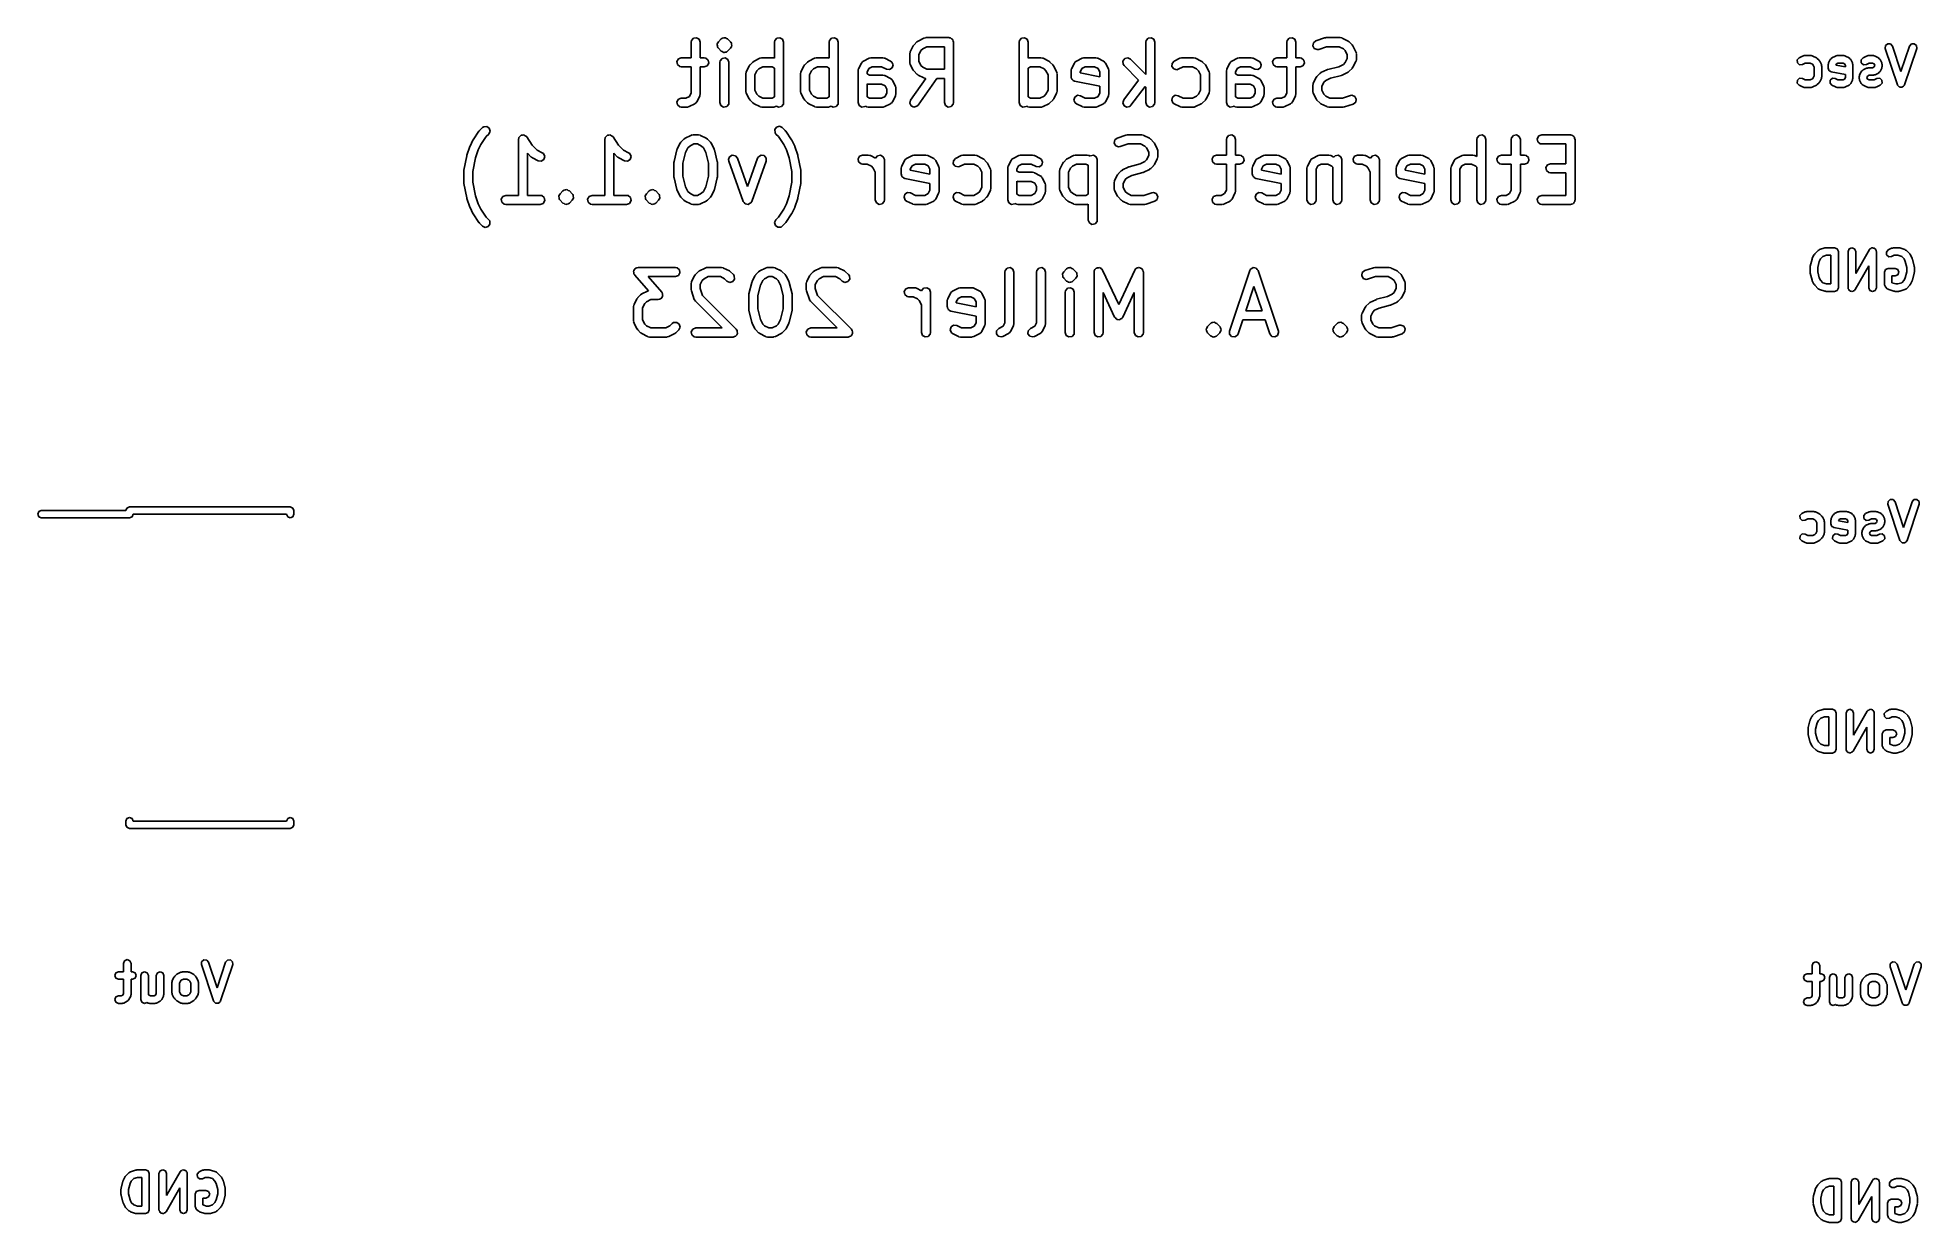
# Model space of a CAD drawing. Extents: x 83.8 to 114.9, y -109.2 to -89.6.
import ezdxf

# ---------------------------------------------------------------- set-up
doc = ezdxf.new("R2010")
doc.units = 0
doc.layers.add('BLACK', color=7, linetype='CONTINUOUS')

msp = doc.modelspace()

# ---------------------------------------------------------------- linework, layer by layer
at = {"layer": 'BLACK', "linetype": 'CONTINUOUS'}
for p, q in [((94.5679, -89.6474), (94.5724, -89.6217)), ((94.5679, -89.9057), (94.5679, -89.6474)), ((94.5724, -89.6217), (94.6054, -89.5824)), ((94.6054, -89.5824), (94.6559, -89.5735)), ((94.6559, -89.5735), (94.7003, -89.5992)), ((94.7003, -89.5992), (94.7179, -89.6474)), ((94.7179, -89.6474), (94.7179, -89.9057)), ((94.9967, -89.6885), (94.9996, -89.6823)), ((95.0018, -89.7073), (94.9967, -89.6885)), ((94.999, -89.6756), (95.0102, -89.6596)), ((94.9996, -89.6823), (94.999, -89.6756)), ((95.0035, -89.7267), (95.0018, -89.7073)), ((95.0091, -89.7348), (95.0035, -89.7267)), ((95.01, -89.738), (95.0091, -89.7348)), ((95.0127, -89.7399), (95.01, -89.738)), ((95.0102, -89.6596), (95.0184, -89.642)), ((95.0184, -89.748), (95.0127, -89.7399)), ((95.0184, -89.642), (95.066, -89.5943)), ((95.066, -89.7957), (95.0184, -89.748)), ((95.066, -89.5943), (95.0741, -89.5887)), ((95.0741, -89.5887), (95.076, -89.5859)), ((95.076, -89.5859), (95.0792, -89.5851)), ((95.0792, -89.5851), (95.0794, -89.585)), ((95.0794, -89.585), (95.0815, -89.5824)), ((95.0815, -89.5824), (95.0835, -89.5821)), ((95.0835, -89.5821), (95.0874, -89.5794)), ((95.0874, -89.5794), (95.1068, -89.5777)), ((95.1068, -89.5777), (95.1256, -89.5727)), ((95.1256, -89.5727), (95.1287, -89.5741)), ((95.1287, -89.5741), (95.1321, -89.5735)), ((95.1321, -89.5735), (95.135, -89.5752)), ((95.135, -89.5752), (95.1385, -89.5749)), ((95.1385, -89.5749), (95.1544, -89.5861)), ((95.1544, -89.5861), (95.1721, -89.5943)), ((95.1721, -89.5943), (95.2197, -89.642)), ((95.2197, -89.748), (95.1721, -89.7957)), ((95.2197, -89.642), (95.2254, -89.6501)), ((95.2279, -89.7304), (95.2197, -89.748)), ((95.2254, -89.6501), (95.2281, -89.652)), ((95.2391, -89.7144), (95.2279, -89.7304)), ((95.2281, -89.652), (95.229, -89.6552)), ((95.229, -89.6552), (95.2346, -89.6633)), ((95.2346, -89.6633), (95.2363, -89.6827)), ((95.2363, -89.6827), (95.2414, -89.7015)), ((95.2414, -89.7015), (95.2385, -89.7077)), ((95.2385, -89.7077), (95.2391, -89.7144)), ((95.9488, -89.6474), (95.9533, -89.6217)), ((95.9488, -89.9093), (95.9488, -89.6474)), ((95.9533, -89.6217), (95.9863, -89.5824)), ((95.9863, -89.5824), (96.0368, -89.5735)), ((96.0368, -89.5735), (96.0813, -89.5992)), ((96.0813, -89.5992), (96.0988, -89.6474)), ((96.0988, -89.6474), (96.0988, -90.6474)), ((96.8536, -89.6474), (96.8581, -89.6217)), ((96.8536, -89.9093), (96.8536, -89.6474)), ((96.8581, -89.6217), (96.8911, -89.5824)), ((96.8911, -89.5824), (96.9416, -89.5735)), ((96.9416, -89.5735), (96.986, -89.5992)), ((96.986, -89.5992), (97.0036, -89.6474)), ((97.0036, -89.6474), (97.0036, -90.6474)), ((98.1948, -89.8043), (98.2424, -89.7091)), ((98.2424, -89.7091), (98.2558, -89.6911)), ((98.2558, -89.6911), (98.2565, -89.6896)), ((98.2565, -89.6896), (98.3041, -89.642)), ((98.3041, -89.642), (98.3225, -89.6291)), ((98.3225, -89.6291), (98.3236, -89.6279)), ((98.3236, -89.6279), (98.4188, -89.5803)), ((98.4016, -89.7566), (98.3712, -89.787)), ((98.4701, -89.7224), (98.4016, -89.7566)), ((98.4188, -89.5803), (98.4438, -89.5729)), ((98.4438, -89.5729), (98.4482, -89.5739)), ((98.4482, -89.5739), (98.4524, -89.5724)), ((98.4524, -89.5724), (98.8333, -89.5724)), ((98.7583, -89.7224), (98.4701, -89.7224)), ((98.7583, -90.0962), (98.7583, -89.7224)), ((98.8333, -89.5724), (98.8431, -89.5741)), ((98.8431, -89.5741), (98.8464, -89.5735)), ((98.8464, -89.5735), (98.8492, -89.5752)), ((98.8492, -89.5752), (98.859, -89.5769)), ((98.859, -89.5769), (98.8739, -89.5894)), ((98.8739, -89.5894), (98.8908, -89.5992)), ((98.8908, -89.5992), (98.8931, -89.6055)), ((98.8931, -89.6055), (98.8983, -89.6099)), ((98.8983, -89.6099), (98.9017, -89.6291)), ((98.9017, -89.6291), (98.9083, -89.6474)), ((98.9083, -89.6474), (98.9083, -90.6474)), ((99.9964, -89.6474), (100.001, -89.6217)), ((99.9964, -90.6474), (99.9964, -89.6474)), ((100.001, -89.6217), (100.034, -89.5824)), ((100.034, -89.5824), (100.084, -89.5735)), ((100.084, -89.5735), (100.129, -89.5992)), ((100.129, -89.5992), (100.146, -89.6474)), ((100.146, -89.6474), (100.146, -89.9097)), ((102.092, -89.6474), (102.096, -89.6217)), ((102.092, -90.1806), (102.092, -89.6474)), ((102.096, -89.6217), (102.129, -89.5824)), ((102.129, -89.5824), (102.18, -89.5735)), ((102.18, -89.5735), (102.224, -89.5992)), ((102.224, -89.5992), (102.242, -89.6474)), ((102.242, -89.6474), (102.242, -90.6474)), ((104.425, -89.6474), (104.43, -89.6217)), ((104.425, -89.9057), (104.425, -89.6474)), ((104.43, -89.6217), (104.462, -89.5824)), ((104.462, -89.5824), (104.513, -89.5735)), ((104.513, -89.5735), (104.557, -89.5992)), ((104.557, -89.5992), (104.575, -89.6474)), ((104.575, -89.6474), (104.575, -89.9057)), ((104.854, -89.706), (104.865, -89.6557)), ((104.879, -89.7511), (104.854, -89.706)), ((104.865, -89.6557), (104.905, -89.6238)), ((104.927, -89.77), (104.879, -89.7511)), ((104.905, -89.6238), (105.048, -89.5762)), ((104.952, -89.7662), (104.927, -89.77)), ((105.084, -89.7224), (104.952, -89.7662)), ((105.048, -89.5762), (105.07, -89.5729)), ((105.07, -89.5729), (105.071, -89.5724)), ((105.071, -89.5724), (105.31, -89.5724)), ((105.292, -89.7224), (105.084, -89.7224)), ((105.36, -89.7566), (105.292, -89.7224)), ((105.31, -89.5724), (105.335, -89.5769)), ((105.335, -89.5769), (105.339, -89.5798)), ((105.339, -89.5798), (105.343, -89.5803)), ((105.343, -89.5803), (105.438, -89.6279)), ((105.391, -89.787), (105.36, -89.7566)), ((105.438, -89.6279), (105.456, -89.6413)), ((105.456, -89.6413), (105.458, -89.642)), ((105.458, -89.642), (105.505, -89.6896)), ((105.505, -89.6896), (105.518, -89.7079)), ((105.518, -89.7079), (105.519, -89.7091)), ((105.519, -89.7091), (105.567, -89.8043)), ((114.328, -89.7525), (114.331, -89.7048)), ((114.528, -90.3525), (114.328, -89.7525)), ((114.331, -89.7048), (114.368, -89.6734)), ((114.368, -89.6734), (114.415, -89.6768)), ((114.415, -89.6768), (114.447, -89.713)), ((114.447, -89.713), (114.587, -90.1351)), ((114.587, -90.1351), (114.728, -89.713)), ((114.847, -89.7525), (114.647, -90.3525)), ((114.728, -89.713), (114.759, -89.6768)), ((114.759, -89.6768), (114.807, -89.6734)), ((114.807, -89.6734), (114.843, -89.7048)), ((114.843, -89.7048), (114.847, -89.7525)), ((94.3309, -89.9677), (94.3566, -89.9233)), ((94.3398, -90.0182), (94.3309, -89.9677)), ((94.3791, -90.0512), (94.3398, -90.0182)), ((94.3566, -89.9233), (94.4048, -89.9057)), ((94.4048, -90.0557), (94.3791, -90.0512)), ((94.4048, -89.9057), (94.5679, -89.9057)), ((94.5679, -90.0557), (94.4048, -90.0557)), ((94.5679, -90.4868), (94.5679, -90.0557)), ((94.7179, -89.9057), (94.7857, -89.9057)), ((94.7857, -90.0557), (94.7179, -90.0557)), ((94.7179, -90.0557), (94.7179, -90.5045)), ((94.7857, -89.9057), (94.8114, -89.9102)), ((94.8339, -90.0382), (94.7857, -90.0557)), ((94.8114, -89.9102), (94.8507, -89.9432)), ((94.8596, -89.9937), (94.8339, -90.0382)), ((94.8507, -89.9432), (94.8596, -89.9937)), ((95.044, -89.9807), (95.0486, -89.9551)), ((95.044, -90.6474), (95.044, -89.9807)), ((95.0486, -89.9551), (95.0815, -89.9158)), ((95.0837, -89.8039), (95.066, -89.7957)), ((95.0815, -89.9158), (95.1321, -89.9069)), ((95.0996, -89.8151), (95.0837, -89.8039)), ((95.1031, -89.8148), (95.0996, -89.8151)), ((95.106, -89.8165), (95.1031, -89.8148)), ((95.1094, -89.8159), (95.106, -89.8165)), ((95.1125, -89.8173), (95.1094, -89.8159)), ((95.1313, -89.8123), (95.1125, -89.8173)), ((95.1507, -89.8106), (95.1313, -89.8123)), ((95.1321, -89.9069), (95.1765, -89.9325)), ((95.1546, -89.8079), (95.1507, -89.8106)), ((95.1565, -89.8076), (95.1546, -89.8079)), ((95.1587, -89.805), (95.1565, -89.8076)), ((95.1588, -89.8049), (95.1587, -89.805)), ((95.1621, -89.8041), (95.1588, -89.8049)), ((95.164, -89.8013), (95.1621, -89.8041)), ((95.1721, -89.7957), (95.164, -89.8013)), ((95.1765, -89.9325), (95.194, -89.9807)), ((95.194, -89.9807), (95.194, -90.6474)), ((95.4805, -90.1376), (95.5282, -90.0424)), ((95.5282, -90.0424), (95.5415, -90.0244)), ((95.5415, -90.0244), (95.5422, -90.0229)), ((95.5422, -90.0229), (95.5898, -89.9753)), ((95.5898, -89.9753), (95.6082, -89.9624)), ((95.6082, -89.9624), (95.6093, -89.9613)), ((95.6093, -89.9613), (95.7046, -89.9136)), ((95.7558, -90.0557), (95.6873, -90.09)), ((95.7046, -89.9136), (95.7295, -89.9062)), ((95.7295, -89.9062), (95.7339, -89.9072)), ((95.7339, -89.9072), (95.7381, -89.9057)), ((95.7381, -89.9057), (95.9286, -89.9057)), ((95.9109, -90.0557), (95.7558, -90.0557)), ((95.9488, -90.0747), (95.9109, -90.0557)), ((95.9286, -89.9057), (95.9488, -89.9093)), ((95.9488, -90.5534), (95.9488, -90.0747)), ((96.3853, -90.1376), (96.4329, -90.0424)), ((96.4329, -90.0424), (96.4463, -90.0244)), ((96.4463, -90.0244), (96.447, -90.0229)), ((96.447, -90.0229), (96.4946, -89.9753)), ((96.4946, -89.9753), (96.513, -89.9624)), ((96.513, -89.9624), (96.5141, -89.9613)), ((96.5141, -89.9613), (96.6093, -89.9136)), ((96.6606, -90.0557), (96.592, -90.09)), ((96.6093, -89.9136), (96.6343, -89.9062)), ((96.6343, -89.9062), (96.6386, -89.9072)), ((96.6386, -89.9072), (96.6429, -89.9057)), ((96.6429, -89.9057), (96.8333, -89.9057)), ((96.8156, -90.0557), (96.6606, -90.0557)), ((96.8536, -90.0747), (96.8156, -90.0557)), ((96.8333, -89.9057), (96.8536, -89.9093)), ((96.8536, -90.5534), (96.8536, -90.0747)), ((97.3377, -90.09), (97.3853, -89.9948)), ((97.3853, -89.9948), (97.4008, -89.9739)), ((97.4008, -89.9739), (97.4111, -89.9694)), ((97.4111, -89.9694), (97.4188, -89.9613)), ((97.4188, -89.9613), (97.5141, -89.9136)), ((97.5653, -90.0557), (97.5083, -90.0842)), ((97.5141, -89.9136), (97.539, -89.9062)), ((97.539, -89.9062), (97.5434, -89.9072)), ((97.5434, -89.9072), (97.5476, -89.9057)), ((97.5476, -89.9057), (97.7381, -89.9057)), ((97.7204, -90.0557), (97.5653, -90.0557)), ((97.7998, -90.0954), (97.7204, -90.0557)), ((97.7381, -89.9057), (97.7637, -89.9102)), ((97.7637, -89.9102), (97.7672, -89.9131)), ((97.7672, -89.9131), (97.7716, -89.9136)), ((97.7716, -89.9136), (97.8669, -89.9613)), ((97.8936, -90.073), (97.8508, -90.1013)), ((97.8669, -89.9613), (97.8878, -89.9768)), ((97.8878, -89.9768), (97.9082, -90.0238)), ((97.9082, -90.0238), (97.8936, -90.073)), ((98.1869, -89.8379), (98.1914, -89.8122)), ((98.1869, -89.9807), (98.1869, -89.8379)), ((98.1884, -89.9849), (98.1869, -89.9807)), ((98.1874, -89.9893), (98.1884, -89.9849)), ((98.1948, -90.0143), (98.1874, -89.9893)), ((98.1914, -89.8122), (98.1943, -89.8088)), ((98.1943, -89.8088), (98.1948, -89.8043)), ((98.2424, -90.1095), (98.1948, -90.0143)), ((98.3712, -89.787), (98.3369, -89.8556)), ((98.3369, -89.8556), (98.3369, -89.963)), ((98.3369, -89.963), (98.3712, -90.0315)), ((98.3712, -90.0315), (98.4016, -90.0619)), ((98.4016, -90.0619), (98.4701, -90.0962)), ((100.146, -89.9097), (100.158, -89.9062)), ((100.184, -90.0557), (100.146, -90.0747)), ((100.146, -90.0747), (100.146, -90.5534)), ((100.158, -89.9062), (100.162, -89.9072)), ((100.162, -89.9072), (100.167, -89.9057)), ((100.167, -89.9057), (100.357, -89.9057)), ((100.339, -90.0557), (100.184, -90.0557)), ((100.408, -90.09), (100.339, -90.0557)), ((100.357, -89.9057), (100.383, -89.9102)), ((100.383, -89.9102), (100.386, -89.9131)), ((100.386, -89.9131), (100.391, -89.9136)), ((100.391, -89.9136), (100.486, -89.9613)), ((100.486, -89.9613), (100.504, -89.9746)), ((100.504, -89.9746), (100.505, -89.9753)), ((100.505, -89.9753), (100.553, -90.0229)), ((100.553, -90.0229), (100.566, -90.0413)), ((100.566, -90.0413), (100.567, -90.0424)), ((100.567, -90.0424), (100.615, -90.1376)), ((100.861, -90.09), (100.909, -89.9948)), ((100.909, -89.9948), (100.925, -89.9739)), ((100.925, -89.9739), (100.935, -89.9694)), ((100.935, -89.9694), (100.943, -89.9613)), ((100.943, -89.9613), (101.038, -89.9136)), ((101.089, -90.0557), (101.032, -90.0842)), ((101.038, -89.9136), (101.063, -89.9062)), ((101.063, -89.9062), (101.067, -89.9072)), ((101.067, -89.9072), (101.071, -89.9057)), ((101.071, -89.9057), (101.262, -89.9057)), ((101.244, -90.0557), (101.089, -90.0557)), ((101.301, -90.0842), (101.244, -90.0557)), ((101.262, -89.9057), (101.288, -89.9102)), ((101.288, -89.9102), (101.291, -89.9131)), ((101.291, -89.9131), (101.295, -89.9136)), ((101.295, -89.9136), (101.391, -89.9613)), ((101.391, -89.9613), (101.412, -89.9768)), ((101.412, -89.9768), (101.416, -89.9871)), ((101.416, -89.9871), (101.424, -89.9948)), ((101.424, -89.9948), (101.472, -90.09)), ((101.713, -89.9613), (101.743, -89.9193)), ((101.718, -90.0124), (101.713, -89.9613)), ((101.733, -90.0337), (101.718, -90.0124)), ((101.972, -90.2735), (101.733, -90.0337)), ((101.743, -89.9193), (101.792, -89.906)), ((101.792, -89.906), (101.839, -89.9277)), ((101.839, -89.9277), (102.092, -90.1806)), ((102.523, -90.0497), (102.526, -89.9985)), ((102.554, -90.0909), (102.523, -90.0497)), ((102.526, -89.9985), (102.562, -89.9613)), ((102.562, -89.9613), (102.657, -89.9136)), ((102.708, -90.0557), (102.629, -90.0954)), ((102.657, -89.9136), (102.682, -89.9062)), ((102.682, -89.9062), (102.686, -89.9072)), ((102.686, -89.9072), (102.69, -89.9057)), ((102.69, -89.9057), (102.881, -89.9057)), ((102.863, -90.0557), (102.708, -90.0557)), ((102.932, -90.09), (102.863, -90.0557)), ((102.881, -89.9057), (102.907, -89.9102)), ((102.907, -89.9102), (102.91, -89.9131)), ((102.91, -89.9131), (102.914, -89.9136)), ((102.914, -89.9136), (103.01, -89.9613)), ((103.01, -89.9613), (103.028, -89.9746)), ((103.028, -89.9746), (103.029, -89.9753)), ((103.029, -89.9753), (103.077, -90.0229)), ((103.077, -90.0229), (103.09, -90.0413)), ((103.09, -90.0413), (103.091, -90.0424)), ((103.091, -90.0424), (103.139, -90.1376)), ((103.433, -90.09), (103.481, -89.9948)), ((103.481, -89.9948), (103.496, -89.9739)), ((103.496, -89.9739), (103.506, -89.9694)), ((103.506, -89.9694), (103.514, -89.9613)), ((103.514, -89.9613), (103.609, -89.9136)), ((103.661, -90.0557), (103.604, -90.0842)), ((103.609, -89.9136), (103.634, -89.9062)), ((103.634, -89.9062), (103.639, -89.9072)), ((103.639, -89.9072), (103.643, -89.9057)), ((103.643, -89.9057), (103.833, -89.9057)), ((103.816, -90.0557), (103.661, -90.0557)), ((103.895, -90.0954), (103.816, -90.0557)), ((103.833, -89.9057), (103.859, -89.9102)), ((103.859, -89.9102), (103.862, -89.9131)), ((103.862, -89.9131), (103.867, -89.9136)), ((103.867, -89.9136), (103.962, -89.9613)), ((103.989, -90.073), (103.946, -90.1013)), ((103.962, -89.9613), (103.983, -89.9768)), ((103.983, -89.9768), (104.003, -90.0238)), ((104.003, -90.0238), (103.989, -90.073)), ((104.188, -89.9677), (104.214, -89.9233)), ((104.197, -90.0182), (104.188, -89.9677)), ((104.236, -90.0512), (104.197, -90.0182)), ((104.214, -89.9233), (104.262, -89.9057)), ((104.262, -90.0557), (104.236, -90.0512)), ((104.262, -89.9057), (104.425, -89.9057)), ((104.425, -90.0557), (104.262, -90.0557)), ((104.425, -90.4868), (104.425, -90.0557)), ((104.575, -89.9057), (104.643, -89.9057)), ((104.643, -90.0557), (104.575, -90.0557)), ((104.575, -90.0557), (104.575, -90.5045)), ((104.643, -89.9057), (104.669, -89.9102)), ((104.691, -90.0382), (104.643, -90.0557)), ((104.669, -89.9102), (104.708, -89.9432)), ((104.717, -89.9937), (104.691, -90.0382)), ((104.708, -89.9432), (104.717, -89.9937)), ((105.101, -90.0984), (105.283, -90.0528)), ((105.283, -90.0528), (105.36, -90.0143)), ((105.36, -90.0143), (105.391, -89.9839)), ((105.425, -89.8556), (105.391, -89.787)), ((105.391, -89.9839), (105.425, -89.9154)), ((105.425, -89.9154), (105.425, -89.8556)), ((105.519, -90.0619), (105.506, -90.0799)), ((105.567, -89.9666), (105.519, -90.0619)), ((105.567, -89.8043), (105.575, -89.8293)), ((105.568, -89.9622), (105.567, -89.9666)), ((105.57, -89.9587), (105.568, -89.9622)), ((105.575, -89.9331), (105.57, -89.9587)), ((105.575, -89.8293), (105.573, -89.8336)), ((105.573, -89.8336), (105.575, -89.8379)), ((105.575, -89.8379), (105.575, -89.9331)), ((112.871, -89.9415), (112.902, -89.9054)), ((112.874, -89.9893), (112.871, -89.9415)), ((112.91, -90.0206), (112.874, -89.9893)), ((112.902, -89.9054), (112.959, -89.8768)), ((112.958, -90.0172), (112.91, -90.0206)), ((113.002, -89.9952), (112.958, -90.0172)), ((112.959, -89.8768), (112.974, -89.8758)), ((112.974, -89.8758), (112.987, -89.8702)), ((112.987, -89.8702), (113.102, -89.8702)), ((113.087, -89.9952), (113.002, -89.9952)), ((113.122, -90.0127), (113.087, -89.9952)), ((113.102, -89.8702), (113.115, -89.8758)), ((113.115, -89.8758), (113.13, -89.8768)), ((113.136, -90.0269), (113.122, -90.0127)), ((113.13, -89.8768), (113.187, -89.9054)), ((113.153, -90.0618), (113.136, -90.0269)), ((113.153, -90.2037), (113.153, -90.0618)), ((113.187, -89.9054), (113.193, -89.9132)), ((113.193, -89.9132), (113.203, -89.9171)), ((113.203, -89.9171), (113.232, -89.9457)), ((113.232, -89.9457), (113.235, -89.9552)), ((113.235, -89.9552), (113.243, -89.9619)), ((113.243, -89.9619), (113.272, -90.0191)), ((113.272, -90.0191), (113.273, -90.0336)), ((113.273, -90.0336), (113.278, -90.047)), ((113.278, -90.047), (113.278, -90.2184)), ((113.382, -90.0185), (113.388, -90.005)), ((113.382, -90.0756), (113.382, -90.0185)), ((113.389, -90.0924), (113.382, -90.0756)), ((113.388, -90.005), (113.389, -89.9905)), ((113.389, -89.9905), (113.417, -89.9334)), ((113.417, -89.9334), (113.432, -89.9204)), ((113.432, -89.9204), (113.445, -89.9054)), ((113.445, -89.9054), (113.502, -89.8768)), ((113.502, -89.8768), (113.517, -89.8758)), ((113.52, -90.0079), (113.511, -90.0252)), ((113.511, -90.0252), (113.668, -90.0565)), ((113.517, -89.8758), (113.53, -89.8702)), ((113.545, -89.9952), (113.52, -90.0079)), ((113.53, -89.8702), (113.644, -89.8702)), ((113.63, -89.9952), (113.545, -89.9952)), ((113.655, -90.0079), (113.63, -89.9952)), ((113.644, -89.8702), (113.658, -89.8758)), ((113.668, -90.0332), (113.655, -90.0079)), ((113.658, -89.8758), (113.672, -89.8768)), ((113.668, -90.0565), (113.668, -90.0332)), ((113.672, -89.8768), (113.73, -89.9054)), ((113.73, -89.9054), (113.743, -89.9204)), ((113.743, -89.9204), (113.758, -89.9334)), ((113.758, -89.9334), (113.786, -89.9905)), ((113.786, -89.9905), (113.787, -90.005)), ((113.787, -90.005), (113.793, -90.0185)), ((113.793, -90.0185), (113.793, -90.247)), ((113.928, -89.9415), (113.959, -89.9054)), ((113.931, -89.9893), (113.928, -89.9415)), ((113.968, -90.0206), (113.931, -89.9893)), ((113.959, -89.9054), (114.017, -89.8768)), ((113.959, -90.1054), (114.017, -90.0768)), ((114.015, -90.0172), (113.968, -90.0206)), ((114.059, -89.9952), (114.015, -90.0172)), ((114.017, -89.8768), (114.031, -89.8758)), ((114.017, -90.0768), (114.031, -90.0758)), ((114.031, -89.8758), (114.044, -89.8702)), ((114.031, -90.0758), (114.044, -90.0702)), ((114.044, -89.8702), (114.13, -89.8702)), ((114.044, -90.0702), (114.115, -90.0702)), ((114.115, -89.9952), (114.059, -89.9952)), ((114.141, -90.0079), (114.115, -89.9952)), ((114.115, -90.0702), (114.141, -90.0576)), ((114.13, -89.8702), (114.144, -89.8758)), ((114.153, -90.0327), (114.141, -90.0079)), ((114.141, -90.0576), (114.153, -90.0327)), ((114.144, -89.8758), (114.158, -89.8768)), ((114.158, -89.8768), (114.215, -89.9054)), ((114.215, -89.9054), (114.228, -89.9204)), ((114.228, -89.9204), (114.243, -89.9334)), ((114.243, -89.9334), (114.272, -89.9905)), ((114.272, -90.075), (114.243, -90.1321)), ((114.272, -89.9905), (114.273, -90.005)), ((114.273, -90.0605), (114.272, -90.075)), ((114.273, -90.005), (114.278, -90.0185)), ((114.278, -90.047), (114.273, -90.0605)), ((114.278, -90.0185), (114.278, -90.047)), ((95.4726, -90.1712), (95.4771, -90.1455)), ((95.4726, -90.4569), (95.4726, -90.1712)), ((95.4771, -90.1455), (95.48, -90.1421)), ((95.48, -90.1421), (95.4805, -90.1376)), ((95.6569, -90.1204), (95.6226, -90.1889)), ((95.6226, -90.1889), (95.6226, -90.4392)), ((95.6873, -90.09), (95.6569, -90.1204)), ((96.3774, -90.1712), (96.3819, -90.1455)), ((96.3774, -90.4569), (96.3774, -90.1712)), ((96.3819, -90.1455), (96.3848, -90.1421)), ((96.3848, -90.1421), (96.3853, -90.1376)), ((96.5616, -90.1204), (96.5274, -90.1889)), ((96.5274, -90.1889), (96.5274, -90.4392)), ((96.592, -90.09), (96.5616, -90.1204)), ((97.3298, -90.1236), (97.3343, -90.0979)), ((97.3298, -90.6474), (97.3298, -90.1236)), ((97.3343, -90.0979), (97.3372, -90.0945)), ((97.3372, -90.0945), (97.3377, -90.09)), ((97.5083, -90.0842), (97.4798, -90.1413)), ((97.4798, -90.1413), (97.4798, -90.1725)), ((97.4798, -90.1725), (97.5177, -90.1914)), ((97.5, -90.3414), (97.4798, -90.3379)), ((97.4798, -90.3379), (97.4798, -90.5534)), ((97.7204, -90.3414), (97.5, -90.3414)), ((97.5177, -90.1914), (97.7381, -90.1914)), ((97.7774, -90.3699), (97.7204, -90.3414)), ((97.7381, -90.1914), (97.7637, -90.196)), ((97.7637, -90.196), (97.7672, -90.1988)), ((97.7672, -90.1988), (97.7716, -90.1993)), ((97.7716, -90.1993), (97.8669, -90.247)), ((97.806, -90.427), (97.7774, -90.3699)), ((97.8508, -90.1013), (97.7998, -90.0954)), ((97.8669, -90.247), (97.8878, -90.2625)), ((97.8878, -90.2625), (97.8923, -90.2728)), ((97.8923, -90.2728), (97.9004, -90.2805)), ((97.9004, -90.2805), (97.948, -90.3757)), ((97.948, -90.3757), (97.9555, -90.4007)), ((98.2005, -90.6044), (98.4513, -90.246)), ((98.2436, -90.1106), (98.2424, -90.1095)), ((98.2565, -90.129), (98.2436, -90.1106)), ((98.3041, -90.1766), (98.2565, -90.129)), ((98.3056, -90.1773), (98.3041, -90.1766)), ((98.3236, -90.1907), (98.3056, -90.1773)), ((98.6343, -90.2462), (98.3233, -90.6904)), ((98.4188, -90.2383), (98.3236, -90.1907)), ((98.4233, -90.2388), (98.4188, -90.2383)), ((98.4267, -90.2417), (98.4233, -90.2388)), ((98.4513, -90.246), (98.4267, -90.2417)), ((98.4701, -90.0962), (98.7583, -90.0962)), ((98.7583, -90.2462), (98.6343, -90.2462)), ((98.7583, -90.6474), (98.7583, -90.2462)), ((100.438, -90.1204), (100.408, -90.09)), ((100.473, -90.1889), (100.438, -90.1204)), ((100.473, -90.4392), (100.473, -90.1889)), ((100.615, -90.1376), (100.622, -90.1626)), ((100.622, -90.1626), (100.621, -90.167)), ((100.621, -90.167), (100.623, -90.1712)), ((100.623, -90.1712), (100.623, -90.4569)), ((100.854, -90.1236), (100.858, -90.0979)), ((100.854, -90.2188), (100.854, -90.1236)), ((100.858, -90.2305), (100.854, -90.2188)), ((100.858, -90.0979), (100.861, -90.0945)), ((100.858, -90.2428), (100.858, -90.2305)), ((100.866, -90.2538), (100.858, -90.2428)), ((100.861, -90.0945), (100.861, -90.09)), ((100.871, -90.267), (100.866, -90.2538)), ((100.882, -90.2732), (100.871, -90.267)), ((100.89, -90.2829), (100.882, -90.2732)), ((100.914, -90.2924), (100.89, -90.2829)), ((101.33, -90.3755), (100.914, -90.2924)), ((101.032, -90.0842), (101.004, -90.1413)), ((101.004, -90.1413), (101.004, -90.1573)), ((101.004, -90.1573), (101.33, -90.2226)), ((101.33, -90.1413), (101.301, -90.0842)), ((101.33, -90.2226), (101.33, -90.1413)), ((101.33, -90.4868), (101.33, -90.3755)), ((101.472, -90.09), (101.479, -90.115)), ((101.479, -90.115), (101.478, -90.1194)), ((101.478, -90.1194), (101.48, -90.1236)), ((101.48, -90.1236), (101.48, -90.5045)), ((101.726, -90.6024), (101.972, -90.2735)), ((102.08, -90.3806), (101.846, -90.6924)), ((102.092, -90.3927), (102.08, -90.3806)), ((102.604, -90.1028), (102.554, -90.0909)), ((102.629, -90.0954), (102.604, -90.1028)), ((102.962, -90.1204), (102.932, -90.09)), ((102.996, -90.1889), (102.962, -90.1204)), ((102.996, -90.4392), (102.996, -90.1889)), ((103.139, -90.1376), (103.146, -90.1626)), ((103.146, -90.1626), (103.145, -90.167)), ((103.145, -90.167), (103.146, -90.1712)), ((103.146, -90.1712), (103.146, -90.4569)), ((103.425, -90.1236), (103.43, -90.0979)), ((103.425, -90.6474), (103.425, -90.1236)), ((103.43, -90.0979), (103.432, -90.0945)), ((103.432, -90.0945), (103.433, -90.09)), ((103.604, -90.0842), (103.575, -90.1413)), ((103.575, -90.1413), (103.575, -90.1725)), ((103.575, -90.1725), (103.613, -90.1914)), ((103.595, -90.3414), (103.575, -90.3379)), ((103.575, -90.3379), (103.575, -90.5534)), ((103.816, -90.3414), (103.595, -90.3414)), ((103.613, -90.1914), (103.833, -90.1914)), ((103.873, -90.3699), (103.816, -90.3414)), ((103.833, -90.1914), (103.859, -90.196)), ((103.859, -90.196), (103.862, -90.1988)), ((103.862, -90.1988), (103.867, -90.1993)), ((103.867, -90.1993), (103.962, -90.247)), ((103.901, -90.427), (103.873, -90.3699)), ((103.946, -90.1013), (103.895, -90.0954)), ((103.962, -90.247), (103.983, -90.2625)), ((103.983, -90.2625), (103.987, -90.2728)), ((103.987, -90.2728), (103.996, -90.2805)), ((103.996, -90.2805), (104.043, -90.3757)), ((104.043, -90.3757), (104.051, -90.4007)), ((104.854, -90.3617), (104.858, -90.336)), ((104.854, -90.4569), (104.854, -90.3617)), ((104.858, -90.336), (104.861, -90.3326)), ((104.861, -90.3281), (104.909, -90.2329)), ((104.861, -90.3326), (104.861, -90.3281)), ((104.909, -90.2329), (104.922, -90.2149)), ((104.922, -90.2149), (104.923, -90.2134)), ((104.923, -90.2134), (104.971, -90.1658)), ((104.971, -90.1658), (104.989, -90.1529)), ((104.989, -90.1529), (104.99, -90.1517)), ((104.99, -90.1517), (105.086, -90.1041)), ((105.038, -90.3109), (105.004, -90.3794)), ((105.004, -90.3794), (105.004, -90.4392)), ((105.068, -90.2804), (105.038, -90.3109)), ((105.145, -90.242), (105.068, -90.2804)), ((105.086, -90.1041), (105.098, -90.1004)), ((105.098, -90.1004), (105.101, -90.0984)), ((105.328, -90.1963), (105.145, -90.242)), ((105.331, -90.1943), (105.328, -90.1963)), ((105.343, -90.1907), (105.331, -90.1943)), ((105.438, -90.143), (105.343, -90.1907)), ((105.439, -90.1418), (105.438, -90.143)), ((105.458, -90.129), (105.439, -90.1418)), ((105.505, -90.0814), (105.458, -90.129)), ((105.506, -90.0799), (105.505, -90.0814)), ((112.871, -90.3239), (112.874, -90.2762)), ((112.902, -90.3601), (112.871, -90.3239)), ((112.874, -90.2762), (112.91, -90.2449)), ((112.959, -90.3886), (112.902, -90.3601)), ((112.91, -90.2449), (112.958, -90.2483)), ((112.958, -90.2483), (113.002, -90.2702)), ((112.974, -90.3897), (112.959, -90.3886)), ((112.987, -90.3952), (112.974, -90.3897)), ((113.002, -90.2702), (113.087, -90.2702)), ((113.087, -90.2702), (113.122, -90.2528)), ((113.115, -90.3897), (113.102, -90.3952)), ((113.13, -90.3886), (113.115, -90.3897)), ((113.122, -90.2528), (113.136, -90.2386)), ((113.187, -90.3601), (113.13, -90.3886)), ((113.136, -90.2386), (113.153, -90.2037)), ((113.193, -90.3523), (113.187, -90.3601)), ((113.203, -90.3484), (113.193, -90.3523)), ((113.232, -90.3198), (113.203, -90.3484)), ((113.235, -90.3103), (113.232, -90.3198)), ((113.243, -90.3035), (113.235, -90.3103)), ((113.272, -90.2464), (113.243, -90.3035)), ((113.273, -90.2319), (113.272, -90.2464)), ((113.278, -90.2184), (113.273, -90.2319)), ((113.392, -90.1103), (113.389, -90.0924)), ((113.398, -90.1138), (113.392, -90.1103)), ((113.4, -90.1198), (113.398, -90.1138)), ((113.417, -90.1268), (113.4, -90.1198)), ((113.414, -90.3239), (113.417, -90.2762)), ((113.445, -90.3601), (113.414, -90.3239)), ((113.432, -90.1369), (113.417, -90.1268)), ((113.417, -90.2762), (113.453, -90.2449)), ((113.668, -90.184), (113.432, -90.1369)), ((113.502, -90.3886), (113.445, -90.3601)), ((113.453, -90.2449), (113.501, -90.2483)), ((113.501, -90.2483), (113.545, -90.2702)), ((113.517, -90.3897), (113.502, -90.3886)), ((113.53, -90.3952), (113.517, -90.3897)), ((113.545, -90.2702), (113.63, -90.2702)), ((113.63, -90.2702), (113.655, -90.2576)), ((113.658, -90.3897), (113.644, -90.3952)), ((113.655, -90.2576), (113.668, -90.2323)), ((113.672, -90.3886), (113.658, -90.3897)), ((113.668, -90.2323), (113.668, -90.184)), ((113.73, -90.3601), (113.672, -90.3886)), ((113.743, -90.3451), (113.73, -90.3601)), ((113.758, -90.3321), (113.743, -90.3451)), ((113.786, -90.275), (113.758, -90.3321)), ((113.787, -90.2605), (113.786, -90.275)), ((113.793, -90.247), (113.787, -90.2605)), ((113.896, -90.2184), (113.902, -90.205)), ((113.896, -90.247), (113.896, -90.2184)), ((113.902, -90.2605), (113.896, -90.247)), ((113.902, -90.205), (113.903, -90.1905)), ((113.903, -90.275), (113.902, -90.2605)), ((113.903, -90.1905), (113.931, -90.1334)), ((113.931, -90.3321), (113.903, -90.275)), ((113.931, -90.1334), (113.946, -90.1204)), ((113.946, -90.3451), (113.931, -90.3321)), ((113.946, -90.1204), (113.959, -90.1054)), ((113.959, -90.3601), (113.946, -90.3451)), ((114.017, -90.3886), (113.959, -90.3601)), ((114.031, -90.3897), (114.017, -90.3886)), ((114.034, -90.2079), (114.021, -90.2327)), ((114.021, -90.2327), (114.034, -90.2576)), ((114.044, -90.3952), (114.031, -90.3897)), ((114.059, -90.1952), (114.034, -90.2079)), ((114.034, -90.2576), (114.059, -90.2702)), ((114.13, -90.1952), (114.059, -90.1952)), ((114.059, -90.2702), (114.144, -90.2702)), ((114.144, -90.1897), (114.13, -90.1952)), ((114.158, -90.1886), (114.144, -90.1897)), ((114.144, -90.2702), (114.188, -90.2483)), ((114.215, -90.1601), (114.158, -90.1886)), ((114.172, -90.3897), (114.159, -90.3952)), ((114.187, -90.3886), (114.172, -90.3897)), ((114.244, -90.3601), (114.187, -90.3886)), ((114.188, -90.2483), (114.236, -90.2449)), ((114.228, -90.1451), (114.215, -90.1601)), ((114.243, -90.1321), (114.228, -90.1451)), ((114.236, -90.2449), (114.272, -90.2762)), ((114.275, -90.3239), (114.244, -90.3601)), ((114.272, -90.2762), (114.275, -90.3239)), ((114.531, -90.356), (114.528, -90.3525)), ((114.531, -90.3607), (114.531, -90.356)), ((114.546, -90.3737), (114.531, -90.3607)), ((114.559, -90.3886), (114.546, -90.3737)), ((114.564, -90.389), (114.559, -90.3886)), ((114.568, -90.392), (114.564, -90.389)), ((114.611, -90.389), (114.607, -90.392)), ((114.615, -90.3886), (114.611, -90.389)), ((114.628, -90.3737), (114.615, -90.3886)), ((114.643, -90.3607), (114.628, -90.3737)), ((114.644, -90.356), (114.643, -90.3607)), ((114.647, -90.3525), (114.644, -90.356)), ((94.3309, -90.6344), (94.3566, -90.5899)), ((94.3398, -90.6849), (94.3309, -90.6344)), ((94.3791, -90.7179), (94.3398, -90.6849)), ((94.3566, -90.5899), (94.4048, -90.5724)), ((94.4048, -90.5724), (94.4823, -90.5724)), ((94.4823, -90.5724), (94.5393, -90.5439)), ((94.6288, -90.6668), (94.5335, -90.7145)), ((94.5393, -90.5439), (94.5679, -90.4868)), ((94.6365, -90.6587), (94.6288, -90.6668)), ((94.6468, -90.6542), (94.6365, -90.6587)), ((94.6623, -90.6333), (94.6468, -90.6542)), ((94.7099, -90.5381), (94.6623, -90.6333)), ((94.7105, -90.5336), (94.7099, -90.5381)), ((94.7133, -90.5302), (94.7105, -90.5336)), ((94.7179, -90.5045), (94.7133, -90.5302)), ((95.0616, -90.6956), (95.044, -90.6474)), ((95.106, -90.7212), (95.0616, -90.6956)), ((95.1895, -90.673), (95.1565, -90.7123)), ((95.194, -90.6474), (95.1895, -90.673)), ((95.4742, -90.4611), (95.4726, -90.4569)), ((95.4731, -90.4655), (95.4742, -90.4611)), ((95.4805, -90.4904), (95.4731, -90.4655)), ((95.5282, -90.5857), (95.4805, -90.4904)), ((95.5293, -90.5868), (95.5282, -90.5857)), ((95.5422, -90.6052), (95.5293, -90.5868)), ((95.5898, -90.6528), (95.5422, -90.6052)), ((95.5913, -90.6535), (95.5898, -90.6528)), ((95.6093, -90.6668), (95.5913, -90.6535)), ((95.7046, -90.7145), (95.6093, -90.6668)), ((95.6226, -90.4392), (95.6569, -90.5077)), ((95.6569, -90.5077), (95.6873, -90.5381)), ((95.6873, -90.5381), (95.7558, -90.5724)), ((95.7558, -90.5724), (95.9109, -90.5724)), ((95.9109, -90.5724), (95.9488, -90.5534)), ((96.0943, -90.673), (96.0613, -90.7123)), ((96.0988, -90.6474), (96.0943, -90.673)), ((96.3789, -90.4611), (96.3774, -90.4569)), ((96.3779, -90.4655), (96.3789, -90.4611)), ((96.3853, -90.4904), (96.3779, -90.4655)), ((96.4329, -90.5857), (96.3853, -90.4904)), ((96.4341, -90.5868), (96.4329, -90.5857)), ((96.447, -90.6052), (96.4341, -90.5868)), ((96.4946, -90.6528), (96.447, -90.6052)), ((96.4961, -90.6535), (96.4946, -90.6528)), ((96.5141, -90.6668), (96.4961, -90.6535)), ((96.6093, -90.7145), (96.5141, -90.6668)), ((96.5274, -90.4392), (96.5616, -90.5077)), ((96.5616, -90.5077), (96.592, -90.5381)), ((96.592, -90.5381), (96.6606, -90.5724)), ((96.6606, -90.5724), (96.8156, -90.5724)), ((96.8156, -90.5724), (96.8536, -90.5534)), ((96.999, -90.673), (96.9661, -90.7123)), ((97.0036, -90.6474), (96.999, -90.673)), ((97.3473, -90.6956), (97.3298, -90.6474)), ((97.3917, -90.7212), (97.3473, -90.6956)), ((97.4798, -90.5534), (97.5177, -90.5724)), ((97.5177, -90.5724), (97.7204, -90.5724)), ((97.7204, -90.5724), (97.7774, -90.5439)), ((97.8669, -90.6668), (97.7716, -90.7145)), ((97.7774, -90.5439), (97.806, -90.4868)), ((97.806, -90.4868), (97.806, -90.427)), ((97.8746, -90.6587), (97.8669, -90.6668)), ((97.8849, -90.6542), (97.8746, -90.6587)), ((97.9004, -90.6333), (97.8849, -90.6542)), ((97.948, -90.5381), (97.9004, -90.6333)), ((97.9485, -90.5336), (97.948, -90.5381)), ((97.9514, -90.5302), (97.9485, -90.5336)), ((97.956, -90.5045), (97.9514, -90.5302)), ((97.9555, -90.4007), (97.9544, -90.4051)), ((97.9544, -90.4051), (97.956, -90.4093)), ((97.956, -90.4093), (97.956, -90.5045)), ((98.1872, -90.6539), (98.2005, -90.6044)), ((98.2089, -90.7004), (98.1872, -90.6539)), ((98.2554, -90.7221), (98.2089, -90.7004)), ((98.3233, -90.6904), (98.3049, -90.7088)), ((98.7759, -90.6956), (98.7583, -90.6474)), ((98.8203, -90.7212), (98.7759, -90.6956)), ((98.9038, -90.673), (98.8708, -90.7123)), ((98.9083, -90.6474), (98.9038, -90.673)), ((100.014, -90.6956), (99.9964, -90.6474)), ((100.058, -90.7212), (100.014, -90.6956)), ((100.146, -90.5534), (100.184, -90.5724)), ((100.184, -90.5724), (100.339, -90.5724)), ((100.339, -90.5724), (100.408, -90.5381)), ((100.486, -90.6668), (100.391, -90.7145)), ((100.408, -90.5381), (100.438, -90.5077)), ((100.438, -90.5077), (100.473, -90.4392)), ((100.487, -90.6657), (100.486, -90.6668)), ((100.505, -90.6528), (100.487, -90.6657)), ((100.553, -90.6052), (100.505, -90.6528)), ((100.554, -90.6037), (100.553, -90.6052)), ((100.567, -90.5857), (100.554, -90.6037)), ((100.615, -90.4904), (100.567, -90.5857)), ((100.618, -90.4826), (100.615, -90.486)), ((100.615, -90.486), (100.615, -90.4904)), ((100.623, -90.4569), (100.618, -90.4826)), ((100.901, -90.6043), (100.916, -90.5551)), ((100.922, -90.6513), (100.901, -90.6043)), ((100.916, -90.5551), (100.959, -90.5268)), ((100.943, -90.6668), (100.922, -90.6513)), ((101.038, -90.7145), (100.943, -90.6668)), ((100.959, -90.5268), (101.01, -90.5327)), ((101.01, -90.5327), (101.089, -90.5724)), ((101.089, -90.5724), (101.244, -90.5724)), ((101.244, -90.5724), (101.301, -90.5439)), ((101.391, -90.6668), (101.295, -90.7145)), ((101.301, -90.5439), (101.33, -90.4868)), ((101.398, -90.6587), (101.391, -90.6668)), ((101.409, -90.6542), (101.398, -90.6587)), ((101.424, -90.6333), (101.409, -90.6542)), ((101.472, -90.5381), (101.424, -90.6333)), ((101.475, -90.5302), (101.472, -90.5336)), ((101.472, -90.5336), (101.472, -90.5381)), ((101.48, -90.5045), (101.475, -90.5302)), ((101.711, -90.6515), (101.726, -90.6024)), ((101.731, -90.6987), (101.711, -90.6515)), ((101.777, -90.7218), (101.731, -90.6987)), ((101.846, -90.6924), (101.827, -90.7102)), ((102.092, -90.6474), (102.092, -90.3927)), ((102.109, -90.6956), (102.092, -90.6474)), ((102.154, -90.7212), (102.109, -90.6956)), ((102.237, -90.673), (102.204, -90.7123)), ((102.242, -90.6474), (102.237, -90.673)), ((102.52, -90.6043), (102.535, -90.5551)), ((102.541, -90.6513), (102.52, -90.6043)), ((102.535, -90.5551), (102.578, -90.5268)), ((102.562, -90.6668), (102.541, -90.6513)), ((102.657, -90.7145), (102.562, -90.6668)), ((102.578, -90.5268), (102.629, -90.5327)), ((102.629, -90.5327), (102.708, -90.5724)), ((102.708, -90.5724), (102.863, -90.5724)), ((102.863, -90.5724), (102.932, -90.5381)), ((103.01, -90.6668), (102.914, -90.7145)), ((102.932, -90.5381), (102.962, -90.5077)), ((102.962, -90.5077), (102.996, -90.4392)), ((103.011, -90.6657), (103.01, -90.6668)), ((103.029, -90.6528), (103.011, -90.6657)), ((103.077, -90.6052), (103.029, -90.6528)), ((103.078, -90.6037), (103.077, -90.6052)), ((103.091, -90.5857), (103.078, -90.6037)), ((103.139, -90.4904), (103.091, -90.5857)), ((103.142, -90.4826), (103.139, -90.486)), ((103.139, -90.486), (103.139, -90.4904)), ((103.146, -90.4569), (103.142, -90.4826)), ((103.443, -90.6956), (103.425, -90.6474)), ((103.487, -90.7212), (103.443, -90.6956)), ((103.575, -90.5534), (103.613, -90.5724)), ((103.613, -90.5724), (103.816, -90.5724)), ((103.816, -90.5724), (103.873, -90.5439)), ((103.962, -90.6668), (103.867, -90.7145)), ((103.873, -90.5439), (103.901, -90.4868)), ((103.901, -90.4868), (103.901, -90.427)), ((103.97, -90.6587), (103.962, -90.6668)), ((103.98, -90.6542), (103.97, -90.6587)), ((103.996, -90.6333), (103.98, -90.6542)), ((104.043, -90.5381), (103.996, -90.6333)), ((104.044, -90.5336), (104.043, -90.5381)), ((104.047, -90.5302), (104.044, -90.5336)), ((104.051, -90.5045), (104.047, -90.5302)), ((104.051, -90.4007), (104.05, -90.4051)), ((104.05, -90.4051), (104.051, -90.4093)), ((104.051, -90.4093), (104.051, -90.5045)), ((104.188, -90.6344), (104.214, -90.5899)), ((104.197, -90.6849), (104.188, -90.6344)), ((104.236, -90.7179), (104.197, -90.6849)), ((104.214, -90.5899), (104.262, -90.5724)), ((104.262, -90.5724), (104.339, -90.5724)), ((104.339, -90.5724), (104.396, -90.5439)), ((104.486, -90.6668), (104.391, -90.7145)), ((104.396, -90.5439), (104.425, -90.4868)), ((104.494, -90.6587), (104.486, -90.6668)), ((104.504, -90.6542), (104.494, -90.6587)), ((104.519, -90.6333), (104.504, -90.6542)), ((104.567, -90.5381), (104.519, -90.6333)), ((104.568, -90.5336), (104.567, -90.5381)), ((104.57, -90.5302), (104.568, -90.5336)), ((104.575, -90.5045), (104.57, -90.5302)), ((104.855, -90.4611), (104.854, -90.4569)), ((104.854, -90.4655), (104.855, -90.4611)), ((104.861, -90.4904), (104.854, -90.4655)), ((104.909, -90.5857), (104.861, -90.4904)), ((104.91, -90.5868), (104.909, -90.5857)), ((104.923, -90.6052), (104.91, -90.5868)), ((104.971, -90.6528), (104.923, -90.6052)), ((104.972, -90.6535), (104.971, -90.6528)), ((104.99, -90.6668), (104.972, -90.6535)), ((105.086, -90.7145), (104.99, -90.6668)), ((105.004, -90.4392), (105.038, -90.5077)), ((105.038, -90.5077), (105.068, -90.5381)), ((105.068, -90.5381), (105.137, -90.5724)), ((105.137, -90.5724), (105.345, -90.5724)), ((105.345, -90.5724), (105.476, -90.5286)), ((105.524, -90.6709), (105.381, -90.7185)), ((105.476, -90.5286), (105.502, -90.5248)), ((105.502, -90.5248), (105.55, -90.5436)), ((105.564, -90.639), (105.524, -90.6709)), ((105.55, -90.5436), (105.574, -90.5888)), ((105.574, -90.5888), (105.564, -90.639)), ((113.102, -90.3952), (112.987, -90.3952)), ((113.644, -90.3952), (113.53, -90.3952)), ((114.159, -90.3952), (114.044, -90.3952)), ((114.587, -90.3906), (114.568, -90.392)), ((114.607, -90.392), (114.587, -90.3906)), ((94.4048, -90.7224), (94.3791, -90.7179)), ((94.5, -90.7224), (94.4048, -90.7224)), ((94.5042, -90.7208), (94.5, -90.7224)), ((94.5086, -90.7219), (94.5042, -90.7208)), ((94.5335, -90.7145), (94.5086, -90.7219)), ((95.1565, -90.7123), (95.106, -90.7212)), ((95.709, -90.715), (95.7046, -90.7145)), ((95.7124, -90.7179), (95.709, -90.715)), ((95.7381, -90.7224), (95.7124, -90.7179)), ((95.9286, -90.7224), (95.7381, -90.7224)), ((95.9328, -90.7208), (95.9286, -90.7224)), ((95.9371, -90.7219), (95.9328, -90.7208)), ((95.9621, -90.7145), (95.9371, -90.7219)), ((95.9819, -90.7046), (95.9621, -90.7145)), ((96.0108, -90.7212), (95.9819, -90.7046)), ((96.0613, -90.7123), (96.0108, -90.7212)), ((96.6138, -90.715), (96.6093, -90.7145)), ((96.6172, -90.7179), (96.6138, -90.715)), ((96.6429, -90.7224), (96.6172, -90.7179)), ((96.8333, -90.7224), (96.6429, -90.7224)), ((96.8375, -90.7208), (96.8333, -90.7224)), ((96.8419, -90.7219), (96.8375, -90.7208)), ((96.8669, -90.7145), (96.8419, -90.7219)), ((96.8867, -90.7046), (96.8669, -90.7145)), ((96.9155, -90.7212), (96.8867, -90.7046)), ((96.9661, -90.7123), (96.9155, -90.7212)), ((97.4423, -90.7123), (97.3917, -90.7212)), ((97.4482, -90.7053), (97.4423, -90.7123)), ((97.4665, -90.7145), (97.4482, -90.7053)), ((97.4709, -90.715), (97.4665, -90.7145)), ((97.4743, -90.7179), (97.4709, -90.715)), ((97.5, -90.7224), (97.4743, -90.7179)), ((97.7381, -90.7224), (97.5, -90.7224)), ((97.7423, -90.7208), (97.7381, -90.7224)), ((97.7467, -90.7219), (97.7423, -90.7208)), ((97.7716, -90.7145), (97.7467, -90.7219)), ((98.3049, -90.7088), (98.2554, -90.7221)), ((98.8708, -90.7123), (98.8203, -90.7212)), ((100.109, -90.7123), (100.058, -90.7212)), ((100.115, -90.7053), (100.109, -90.7123)), ((100.133, -90.7145), (100.115, -90.7053)), ((100.138, -90.715), (100.133, -90.7145)), ((100.141, -90.7179), (100.138, -90.715)), ((100.167, -90.7224), (100.141, -90.7179)), ((100.357, -90.7224), (100.167, -90.7224)), ((100.361, -90.7208), (100.357, -90.7224)), ((100.366, -90.7219), (100.361, -90.7208)), ((100.391, -90.7145), (100.366, -90.7219)), ((101.042, -90.715), (101.038, -90.7145)), ((101.046, -90.7179), (101.042, -90.715)), ((101.071, -90.7224), (101.046, -90.7179)), ((101.262, -90.7224), (101.071, -90.7224)), ((101.266, -90.7208), (101.262, -90.7224)), ((101.27, -90.7219), (101.266, -90.7208)), ((101.295, -90.7145), (101.27, -90.7219)), ((101.827, -90.7102), (101.777, -90.7218)), ((102.204, -90.7123), (102.154, -90.7212)), ((102.661, -90.715), (102.657, -90.7145)), ((102.665, -90.7179), (102.661, -90.715)), ((102.69, -90.7224), (102.665, -90.7179)), ((102.881, -90.7224), (102.69, -90.7224)), ((102.885, -90.7208), (102.881, -90.7224)), ((102.89, -90.7219), (102.885, -90.7208)), ((102.914, -90.7145), (102.89, -90.7219)), ((103.537, -90.7123), (103.487, -90.7212)), ((103.543, -90.7053), (103.537, -90.7123)), ((103.562, -90.7145), (103.543, -90.7053)), ((103.566, -90.715), (103.562, -90.7145)), ((103.57, -90.7179), (103.566, -90.715)), ((103.595, -90.7224), (103.57, -90.7179)), ((103.833, -90.7224), (103.595, -90.7224)), ((103.838, -90.7208), (103.833, -90.7224)), ((103.842, -90.7219), (103.838, -90.7208)), ((103.867, -90.7145), (103.842, -90.7219)), ((104.262, -90.7224), (104.236, -90.7179)), ((104.357, -90.7224), (104.262, -90.7224)), ((104.361, -90.7208), (104.357, -90.7224)), ((104.366, -90.7219), (104.361, -90.7208)), ((104.391, -90.7145), (104.366, -90.7219)), ((105.09, -90.715), (105.086, -90.7145)), ((105.093, -90.7179), (105.09, -90.715)), ((105.119, -90.7224), (105.093, -90.7179)), ((105.357, -90.7224), (105.119, -90.7224)), ((105.359, -90.7218), (105.357, -90.7224)), ((105.381, -90.7185), (105.359, -90.7218)), ((90.9091, -91.3667), (90.9567, -91.2715)), ((90.9567, -91.2715), (90.9608, -91.266)), ((90.9608, -91.266), (90.9614, -91.2634)), ((90.9614, -91.2634), (91.0566, -91.1205)), ((91.0566, -91.1205), (91.0645, -91.1123)), ((91.0645, -91.1123), (91.066, -91.1091)), ((91.066, -91.1091), (91.1136, -91.0615)), ((91.1773, -91.2099), (91.0888, -91.3427)), ((91.1136, -91.0615), (91.135, -91.0465)), ((91.135, -91.0465), (91.1861, -91.0421)), ((91.2197, -91.1676), (91.1773, -91.2099)), ((91.1861, -91.0421), (91.2281, -91.0715)), ((91.2414, -91.1211), (91.2197, -91.1676)), ((91.2281, -91.0715), (91.2414, -91.1211)), ((91.7107, -91.2574), (91.7152, -91.2317)), ((91.7107, -92.1824), (91.7107, -91.2574)), ((91.7152, -91.2317), (91.718, -91.2284)), ((91.718, -91.2284), (91.7185, -91.2241)), ((91.7185, -91.2241), (91.7342, -91.2091)), ((91.7342, -91.2091), (91.7482, -91.1924)), ((91.7482, -91.1924), (91.7525, -91.1917)), ((91.7525, -91.1917), (91.7556, -91.1887)), ((91.7556, -91.1887), (91.7773, -91.1873)), ((91.7773, -91.1873), (91.7987, -91.1835)), ((91.7987, -91.1835), (91.8025, -91.1857)), ((91.8025, -91.1857), (91.8068, -91.1854)), ((91.8068, -91.1854), (91.8243, -91.1983)), ((91.8243, -91.1983), (91.8432, -91.2092)), ((91.8432, -91.2092), (91.8446, -91.2132)), ((91.8446, -91.2132), (91.8481, -91.2158)), ((91.8481, -91.2158), (91.9392, -91.3525)), ((93.1393, -91.2574), (93.1438, -91.2317)), ((93.1393, -92.1824), (93.1393, -91.2574)), ((93.1438, -91.2317), (93.1466, -91.2284)), ((93.1466, -91.2284), (93.1471, -91.2241)), ((93.1471, -91.2241), (93.1628, -91.2091)), ((93.1628, -91.2091), (93.1768, -91.1924)), ((93.1768, -91.1924), (93.181, -91.1917)), ((93.181, -91.1917), (93.1842, -91.1887)), ((93.1842, -91.1887), (93.2059, -91.1873)), ((93.2059, -91.1873), (93.2273, -91.1835)), ((93.2273, -91.1835), (93.231, -91.1857)), ((93.231, -91.1857), (93.2353, -91.1854)), ((93.2353, -91.1854), (93.2529, -91.1983)), ((93.2529, -91.1983), (93.2717, -91.2092)), ((93.2717, -91.2092), (93.2732, -91.2132)), ((93.2732, -91.2132), (93.2767, -91.2158)), ((93.2767, -91.2158), (93.3678, -91.3525)), ((94.3377, -91.4143), (94.3853, -91.3191)), ((94.3853, -91.3191), (94.3987, -91.3011)), ((94.3987, -91.3011), (94.3993, -91.2996)), ((94.3993, -91.2996), (94.447, -91.252)), ((94.447, -91.252), (94.4653, -91.2391)), ((94.4653, -91.2391), (94.4665, -91.2379)), ((94.4665, -91.2379), (94.5617, -91.1903)), ((94.5617, -91.1903), (94.5867, -91.1829)), ((94.5867, -91.1829), (94.591, -91.1839)), ((94.591, -91.1839), (94.5952, -91.1824)), ((94.5952, -91.1824), (94.6905, -91.1824)), ((94.6905, -91.1824), (94.7161, -91.1869)), ((94.7161, -91.1869), (94.7196, -91.1898)), ((94.7196, -91.1898), (94.724, -91.1903)), ((94.724, -91.1903), (94.8193, -91.2379)), ((94.8193, -91.2379), (94.8373, -91.2513)), ((94.8373, -91.2513), (94.8387, -91.252)), ((94.8387, -91.252), (94.8864, -91.2996)), ((94.8864, -91.2996), (94.8992, -91.318)), ((94.8992, -91.318), (94.9004, -91.3191)), ((94.9004, -91.3191), (94.948, -91.4143)), ((95.9514, -91.0951), (95.9808, -91.0531)), ((95.9558, -91.1462), (95.9514, -91.0951)), ((95.9708, -91.1676), (95.9558, -91.1462)), ((96.0131, -91.2099), (95.9708, -91.1676)), ((95.9808, -91.0531), (96.0303, -91.0398)), ((96.1017, -91.3427), (96.0131, -91.2099)), ((96.0303, -91.0398), (96.0768, -91.0615)), ((96.0768, -91.0615), (96.1245, -91.1091)), ((96.1245, -91.1091), (96.131, -91.1185)), ((96.131, -91.1185), (96.1338, -91.1205)), ((96.1338, -91.1205), (96.2291, -91.2634)), ((96.2291, -91.2634), (96.2318, -91.2696)), ((96.2318, -91.2696), (96.2337, -91.2715)), ((96.2337, -91.2715), (96.2814, -91.3667)), ((101.569, -91.316), (101.579, -91.2657)), ((101.593, -91.3611), (101.569, -91.316)), ((101.579, -91.2657), (101.619, -91.2338)), ((101.619, -91.2338), (101.762, -91.1862)), ((101.762, -91.1862), (101.784, -91.1829)), ((101.784, -91.1829), (101.786, -91.1824)), ((101.786, -91.1824), (102.024, -91.1824)), ((102.024, -91.1824), (102.049, -91.1869)), ((102.049, -91.1869), (102.053, -91.1898)), ((102.053, -91.1898), (102.057, -91.1903)), ((102.057, -91.1903), (102.153, -91.2379)), ((102.153, -91.2379), (102.171, -91.2513)), ((102.171, -91.2513), (102.172, -91.252)), ((102.172, -91.252), (102.22, -91.2996)), ((102.22, -91.2996), (102.233, -91.318)), ((102.233, -91.318), (102.234, -91.3191)), ((102.234, -91.3191), (102.281, -91.4143)), ((103.425, -91.2574), (103.43, -91.2317)), ((103.425, -91.5157), (103.425, -91.2574)), ((103.43, -91.2317), (103.462, -91.1924)), ((103.462, -91.1924), (103.513, -91.1835)), ((103.513, -91.1835), (103.557, -91.2092)), ((103.557, -91.2092), (103.575, -91.2574)), ((103.575, -91.2574), (103.575, -91.5157)), ((107.568, -91.2574), (107.572, -91.2317)), ((107.568, -91.5408), (107.568, -91.2574)), ((107.572, -91.2317), (107.605, -91.1924)), ((107.605, -91.1924), (107.656, -91.1835)), ((107.656, -91.1835), (107.7, -91.2092)), ((107.7, -91.2092), (107.718, -91.2574)), ((107.718, -91.2574), (107.718, -92.2574)), ((108.139, -91.2574), (108.144, -91.2317)), ((108.139, -91.5157), (108.139, -91.2574)), ((108.144, -91.2317), (108.177, -91.1924)), ((108.177, -91.1924), (108.227, -91.1835)), ((108.227, -91.1835), (108.272, -91.2092)), ((108.272, -91.2092), (108.289, -91.2574)), ((108.289, -91.2574), (108.289, -91.5157)), ((108.569, -91.2444), (108.595, -91.1999)), ((108.578, -91.2949), (108.569, -91.2444)), ((108.617, -91.3279), (108.578, -91.2949)), ((108.595, -91.1999), (108.643, -91.1824)), ((108.643, -91.1824), (109.119, -91.1824)), ((109.119, -91.1824), (109.129, -91.1841)), ((109.129, -91.1841), (109.132, -91.1835)), ((109.132, -91.1835), (109.135, -91.1852)), ((109.135, -91.1852), (109.145, -91.1869)), ((109.145, -91.1869), (109.16, -91.1994)), ((109.16, -91.1994), (109.176, -91.2092)), ((109.176, -91.2092), (109.179, -91.2155)), ((109.179, -91.2155), (109.184, -91.2199)), ((109.184, -91.2199), (109.187, -91.2391)), ((109.187, -91.2391), (109.194, -91.2574)), ((109.194, -91.2574), (109.194, -92.2574)), ((90.8074, -91.7665), (90.855, -91.5284)), ((90.855, -91.5284), (90.8575, -91.5221)), ((90.8574, -91.5194), (90.905, -91.3765)), ((90.8575, -91.5221), (90.8574, -91.5194)), ((90.905, -91.3765), (90.9088, -91.3696)), ((90.9088, -91.3696), (90.9091, -91.3667)), ((91.0012, -91.5624), (90.956, -91.7886)), ((91.0457, -91.429), (91.0012, -91.5624)), ((91.0888, -91.3427), (91.0457, -91.429)), ((91.9232, -91.5485), (91.8607, -91.4861)), ((91.8607, -91.4861), (91.8607, -92.1824)), ((91.9246, -91.5492), (91.9232, -91.5485)), ((91.9426, -91.5626), (91.9246, -91.5492)), ((91.9392, -91.3525), (92.0206, -91.4338)), ((92.0379, -91.6102), (91.9426, -91.5626)), ((92.0206, -91.4338), (92.105, -91.476)), ((92.0889, -91.616), (92.0379, -91.6102)), ((92.1317, -91.5878), (92.0889, -91.616)), ((92.105, -91.476), (92.1259, -91.4915)), ((92.1259, -91.4915), (92.1463, -91.5386)), ((92.1463, -91.5386), (92.1317, -91.5878)), ((93.3517, -91.5485), (93.2893, -91.4861)), ((93.2893, -91.4861), (93.2893, -92.1824)), ((93.3532, -91.5492), (93.3517, -91.5485)), ((93.3712, -91.5626), (93.3532, -91.5492)), ((93.3678, -91.3525), (93.4492, -91.4338)), ((93.4665, -91.6102), (93.3712, -91.5626)), ((93.4492, -91.4338), (93.5335, -91.476)), ((93.5174, -91.616), (93.4665, -91.6102)), ((93.5602, -91.5878), (93.5174, -91.616)), ((93.5335, -91.476), (93.5545, -91.4915)), ((93.5545, -91.4915), (93.5749, -91.5386)), ((93.5749, -91.5386), (93.5602, -91.5878)), ((94.2821, -91.6383), (94.2847, -91.6236)), ((94.2844, -91.6201), (94.332, -91.4297)), ((94.2847, -91.6236), (94.2844, -91.6201)), ((94.332, -91.4297), (94.3373, -91.4178)), ((94.3373, -91.4178), (94.3377, -91.4143)), ((94.4755, -91.474), (94.4321, -91.6476)), ((94.514, -91.397), (94.4755, -91.474)), ((94.5444, -91.3666), (94.514, -91.397)), ((94.6129, -91.3324), (94.5444, -91.3666)), ((94.6728, -91.3324), (94.6129, -91.3324)), ((94.7413, -91.3666), (94.6728, -91.3324)), ((94.7717, -91.397), (94.7413, -91.3666)), ((94.8102, -91.474), (94.7717, -91.397)), ((94.8536, -91.6476), (94.8102, -91.474)), ((94.948, -91.4143), (94.9517, -91.4267)), ((94.9517, -91.4267), (94.9537, -91.4297)), ((94.9537, -91.4297), (95.0013, -91.6201)), ((95.0013, -91.6201), (95.0024, -91.6351)), ((95.0024, -91.6351), (95.0036, -91.6383)), ((95.1869, -91.5903), (95.2047, -91.5422)), ((95.1913, -91.6159), (95.1869, -91.5903)), ((95.4294, -92.2826), (95.1913, -91.6159)), ((95.2047, -91.5422), (95.2493, -91.5168)), ((95.2493, -91.5168), (95.2998, -91.526)), ((95.2998, -91.526), (95.3325, -91.5655)), ((95.3325, -91.5655), (95.5, -92.0344)), ((95.5, -92.0344), (95.6675, -91.5655)), ((95.8087, -91.6159), (95.5706, -92.2826)), ((95.6675, -91.5655), (95.6804, -91.5429)), ((95.6804, -91.5429), (95.7246, -91.5169)), ((95.7246, -91.5169), (95.7752, -91.5255)), ((95.7752, -91.5255), (95.8084, -91.5646)), ((95.8084, -91.5646), (95.8087, -91.6159)), ((96.1448, -91.429), (96.1017, -91.3427)), ((96.1893, -91.5624), (96.1448, -91.429)), ((96.2345, -91.7886), (96.1893, -91.5624)), ((96.2814, -91.3667), (96.2836, -91.3742)), ((96.2836, -91.3742), (96.2854, -91.3765)), ((96.2854, -91.3765), (96.3331, -91.5194)), ((96.3331, -91.5194), (96.334, -91.5261)), ((96.334, -91.5261), (96.3354, -91.5284)), ((96.3354, -91.5284), (96.3831, -91.7665)), ((97.3309, -91.5777), (97.3566, -91.5333)), ((97.3398, -91.6282), (97.3309, -91.5777)), ((97.3791, -91.6612), (97.3398, -91.6282)), ((97.3566, -91.5333), (97.4048, -91.5157)), ((97.4048, -91.5157), (97.5, -91.5157)), ((97.5, -91.5157), (97.5257, -91.5202)), ((97.5257, -91.5202), (97.5291, -91.5231)), ((97.5291, -91.5231), (97.5335, -91.5236)), ((97.5335, -91.5236), (97.6197, -91.5667)), ((97.6197, -91.5667), (97.62, -91.5651)), ((97.62, -91.5651), (97.653, -91.5258)), ((97.653, -91.5258), (97.7035, -91.5169)), ((97.7035, -91.5169), (97.7479, -91.5425)), ((97.7479, -91.5425), (97.7655, -91.5907)), ((97.7655, -91.5907), (97.7655, -92.2574)), ((98.052, -91.7), (98.0996, -91.6048)), ((98.0996, -91.6048), (98.1151, -91.5839)), ((98.1151, -91.5839), (98.1254, -91.5794)), ((98.1254, -91.5794), (98.1331, -91.5713)), ((98.1331, -91.5713), (98.2284, -91.5236)), ((98.2284, -91.5236), (98.2533, -91.5162)), ((98.2533, -91.5162), (98.2577, -91.5172)), ((98.2577, -91.5172), (98.2619, -91.5157)), ((98.2619, -91.5157), (98.4524, -91.5157)), ((98.4524, -91.5157), (98.478, -91.5202)), ((98.478, -91.5202), (98.4815, -91.5231)), ((98.4815, -91.5231), (98.4859, -91.5236)), ((98.4859, -91.5236), (98.5812, -91.5713)), ((98.5812, -91.5713), (98.6021, -91.5868)), ((98.6021, -91.5868), (98.6065, -91.5971)), ((98.6065, -91.5971), (98.6147, -91.6048)), ((98.6147, -91.6048), (98.6623, -91.7)), ((98.9043, -91.6597), (98.9074, -91.6085)), ((98.9074, -91.6085), (98.9426, -91.5713)), ((98.9426, -91.5713), (99.0379, -91.5236)), ((99.0379, -91.5236), (99.0629, -91.5162)), ((99.0629, -91.5162), (99.0672, -91.5172)), ((99.0672, -91.5172), (99.0714, -91.5157)), ((99.0714, -91.5157), (99.2619, -91.5157)), ((99.2619, -91.5157), (99.2876, -91.5202)), ((99.2876, -91.5202), (99.291, -91.5231)), ((99.291, -91.5231), (99.2954, -91.5236)), ((99.2954, -91.5236), (99.3907, -91.5713)), ((99.3907, -91.5713), (99.4087, -91.5846)), ((99.4087, -91.5846), (99.4102, -91.5853)), ((99.4102, -91.5853), (99.4578, -91.6329)), ((99.4578, -91.6329), (99.4707, -91.6513)), ((99.8139, -91.7), (99.8615, -91.6048)), ((99.8615, -91.6048), (99.877, -91.5839)), ((99.877, -91.5839), (99.8873, -91.5794)), ((99.8873, -91.5794), (99.895, -91.5713)), ((99.895, -91.5713), (99.9903, -91.5236)), ((99.9903, -91.5236), (100.015, -91.5162)), ((100.015, -91.5162), (100.02, -91.5172)), ((100.02, -91.5172), (100.024, -91.5157)), ((100.024, -91.5157), (100.214, -91.5157)), ((100.214, -91.5157), (100.24, -91.5202)), ((100.24, -91.5202), (100.243, -91.5231)), ((100.243, -91.5231), (100.248, -91.5236)), ((100.248, -91.5236), (100.343, -91.5713)), ((100.343, -91.5713), (100.364, -91.5868)), ((100.364, -91.5868), (100.384, -91.6338)), ((100.384, -91.6338), (100.37, -91.683)), ((100.719, -91.6524), (100.732, -91.6344)), ((100.732, -91.6344), (100.733, -91.6329)), ((100.733, -91.6329), (100.78, -91.5853)), ((100.78, -91.5853), (100.799, -91.5724)), ((100.799, -91.5724), (100.8, -91.5713)), ((100.8, -91.5713), (100.895, -91.5236)), ((100.895, -91.5236), (100.92, -91.5162)), ((100.92, -91.5162), (100.924, -91.5172)), ((100.924, -91.5172), (100.929, -91.5157)), ((100.929, -91.5157), (101.119, -91.5157)), ((101.119, -91.5157), (101.145, -91.5202)), ((101.145, -91.5202), (101.148, -91.5231)), ((101.148, -91.5231), (101.153, -91.5236)), ((101.153, -91.5236), (101.171, -91.5328)), ((101.171, -91.5328), (101.177, -91.5258)), ((101.177, -91.5258), (101.227, -91.5169)), ((101.227, -91.5169), (101.272, -91.5425)), ((101.272, -91.5425), (101.289, -91.5907)), ((101.289, -91.5907), (101.289, -92.5907)), ((101.641, -91.38), (101.593, -91.3611)), ((101.667, -91.3762), (101.641, -91.38)), ((101.798, -91.3324), (101.667, -91.3762)), ((102.006, -91.3324), (101.798, -91.3324)), ((101.998, -91.6628), (102.075, -91.6243)), ((102.075, -91.3666), (102.006, -91.3324)), ((102.105, -91.397), (102.075, -91.3666)), ((102.075, -91.6243), (102.105, -91.5939)), ((102.139, -91.4656), (102.105, -91.397)), ((102.105, -91.5939), (102.139, -91.5254)), ((102.139, -91.5254), (102.139, -91.4656)), ((102.281, -91.5766), (102.234, -91.6719)), ((102.281, -91.4143), (102.289, -91.4393)), ((102.282, -91.5722), (102.281, -91.5766)), ((102.285, -91.5687), (102.282, -91.5722)), ((102.289, -91.5431), (102.285, -91.5687)), ((102.289, -91.4393), (102.288, -91.4436)), ((102.288, -91.4436), (102.289, -91.4479)), ((102.289, -91.4479), (102.289, -91.5431)), ((103.188, -91.5777), (103.214, -91.5333)), ((103.197, -91.6282), (103.188, -91.5777)), ((103.236, -91.6612), (103.197, -91.6282)), ((103.214, -91.5333), (103.262, -91.5157)), ((103.262, -91.5157), (103.425, -91.5157)), ((103.575, -91.5157), (103.643, -91.5157)), ((103.643, -91.5157), (103.669, -91.5202)), ((103.669, -91.5202), (103.708, -91.5532)), ((103.717, -91.6037), (103.691, -91.6482)), ((103.708, -91.5532), (103.717, -91.6037)), ((103.861, -91.7), (103.909, -91.6048)), ((103.909, -91.6048), (103.925, -91.5839)), ((103.925, -91.5839), (103.935, -91.5794)), ((103.935, -91.5794), (103.943, -91.5713)), ((103.943, -91.5713), (104.038, -91.5236)), ((104.038, -91.5236), (104.063, -91.5162)), ((104.063, -91.5162), (104.067, -91.5172)), ((104.067, -91.5172), (104.071, -91.5157)), ((104.071, -91.5157), (104.262, -91.5157)), ((104.262, -91.5157), (104.288, -91.5202)), ((104.288, -91.5202), (104.291, -91.5231)), ((104.291, -91.5231), (104.295, -91.5236)), ((104.295, -91.5236), (104.391, -91.5713)), ((104.391, -91.5713), (104.412, -91.5868)), ((104.412, -91.5868), (104.416, -91.5971)), ((104.416, -91.5971), (104.424, -91.6048)), ((104.424, -91.6048), (104.472, -91.7)), ((104.766, -91.7), (104.814, -91.6048)), ((104.814, -91.6048), (104.829, -91.5839)), ((104.829, -91.5839), (104.84, -91.5794)), ((104.84, -91.5794), (104.847, -91.5713)), ((104.847, -91.5713), (104.943, -91.5236)), ((104.943, -91.5236), (104.968, -91.5162)), ((104.968, -91.5162), (104.972, -91.5172)), ((104.972, -91.5172), (104.976, -91.5157)), ((104.976, -91.5157), (105.119, -91.5157)), ((105.119, -91.5157), (105.145, -91.5202)), ((105.145, -91.5202), (105.148, -91.5231)), ((105.148, -91.5231), (105.153, -91.5236)), ((105.153, -91.5236), (105.204, -91.5496)), ((105.204, -91.5496), (105.224, -91.5258)), ((105.224, -91.5258), (105.275, -91.5169)), ((105.275, -91.5169), (105.319, -91.5425)), ((105.319, -91.5425), (105.337, -91.5907)), ((105.337, -91.5907), (105.337, -92.2574)), ((105.521, -91.5777), (105.547, -91.5333)), ((105.53, -91.6282), (105.521, -91.5777)), ((105.57, -91.6612), (105.53, -91.6282)), ((105.547, -91.5333), (105.595, -91.5157)), ((105.595, -91.5157), (105.69, -91.5157)), ((105.69, -91.5157), (105.716, -91.5202)), ((105.716, -91.5202), (105.72, -91.5231)), ((105.72, -91.5231), (105.724, -91.5236)), ((105.724, -91.5236), (105.81, -91.5667)), ((105.81, -91.5651), (105.843, -91.5258)), ((105.81, -91.5667), (105.81, -91.5651)), ((105.843, -91.5258), (105.894, -91.5169)), ((105.894, -91.5169), (105.938, -91.5425)), ((105.938, -91.5425), (105.956, -91.5907)), ((105.956, -91.5907), (105.956, -92.2574)), ((106.242, -91.7), (106.29, -91.6048)), ((106.29, -91.6048), (106.306, -91.5839)), ((106.306, -91.5839), (106.316, -91.5794)), ((106.316, -91.5794), (106.324, -91.5713)), ((106.324, -91.5713), (106.419, -91.5236)), ((106.419, -91.5236), (106.444, -91.5162)), ((106.444, -91.5162), (106.448, -91.5172)), ((106.448, -91.5172), (106.452, -91.5157)), ((106.452, -91.5157), (106.643, -91.5157)), ((106.643, -91.5157), (106.669, -91.5202)), ((106.669, -91.5202), (106.672, -91.5231)), ((106.672, -91.5231), (106.676, -91.5236)), ((106.676, -91.5236), (106.772, -91.5713)), ((106.772, -91.5713), (106.793, -91.5868)), ((106.793, -91.5868), (106.797, -91.5971)), ((106.797, -91.5971), (106.805, -91.6048)), ((106.805, -91.6048), (106.853, -91.7)), ((107.147, -91.7), (107.195, -91.6048)), ((107.195, -91.6048), (107.21, -91.5839)), ((107.21, -91.5839), (107.221, -91.5794)), ((107.221, -91.5794), (107.228, -91.5713)), ((107.228, -91.5713), (107.324, -91.5236)), ((107.324, -91.5236), (107.349, -91.5162)), ((107.349, -91.5162), (107.353, -91.5172)), ((107.353, -91.5172), (107.357, -91.5157)), ((107.357, -91.5157), (107.5, -91.5157)), ((107.5, -91.5157), (107.526, -91.5202)), ((107.526, -91.5202), (107.529, -91.5231)), ((107.529, -91.5231), (107.534, -91.5236)), ((107.534, -91.5236), (107.568, -91.5408)), ((107.902, -91.5777), (107.928, -91.5333)), ((107.911, -91.6282), (107.902, -91.5777)), ((107.951, -91.6612), (107.911, -91.6282)), ((107.928, -91.5333), (107.976, -91.5157)), ((107.976, -91.5157), (108.139, -91.5157)), ((108.289, -91.5157), (108.357, -91.5157)), ((108.357, -91.5157), (108.383, -91.5202)), ((108.383, -91.5202), (108.422, -91.5532)), ((108.431, -91.6037), (108.405, -91.6482)), ((108.422, -91.5532), (108.431, -91.6037)), ((108.643, -91.3324), (108.617, -91.3279)), ((109.044, -91.3324), (108.643, -91.3324)), ((109.044, -91.6586), (109.044, -91.3324)), ((90.806, -91.7812), (90.8079, -91.7699)), ((90.806, -91.9717), (90.806, -91.7812)), ((90.8079, -91.7699), (90.8074, -91.7665)), ((90.956, -91.7886), (90.956, -91.9642)), ((94.2821, -91.8764), (94.2821, -91.6383)), ((94.2833, -91.8797), (94.2821, -91.8764)), ((94.2844, -91.8946), (94.2833, -91.8797)), ((94.332, -92.0851), (94.2844, -91.8946)), ((94.4321, -91.6476), (94.4321, -91.8672)), ((94.4321, -91.8672), (94.4755, -92.0407)), ((94.8102, -92.0407), (94.8536, -91.8672)), ((94.8536, -91.8672), (94.8536, -91.6476)), ((95.0013, -91.8946), (94.9537, -92.0851)), ((95.0036, -91.8764), (95.001, -91.8912)), ((95.001, -91.8912), (95.0013, -91.8946)), ((95.0036, -91.6383), (95.0036, -91.8764)), ((96.2345, -91.9642), (96.2345, -91.7886)), ((96.3831, -91.7665), (96.3833, -91.7779)), ((96.3833, -91.7779), (96.3845, -91.7812)), ((96.3845, -91.7812), (96.3845, -91.9717)), ((97.4048, -91.6657), (97.3791, -91.6612)), ((97.4823, -91.6657), (97.4048, -91.6657)), ((97.5508, -91.7), (97.4823, -91.6657)), ((97.5812, -91.7304), (97.5508, -91.7)), ((97.6155, -91.7989), (97.5812, -91.7304)), ((97.6155, -92.2574), (97.6155, -91.7989)), ((98.044, -91.7336), (98.0486, -91.7079)), ((98.044, -91.8288), (98.044, -91.7336)), ((98.0483, -91.8405), (98.044, -91.8288)), ((98.048, -91.8528), (98.0483, -91.8405)), ((98.0568, -91.8638), (98.048, -91.8528)), ((98.0486, -91.7079), (98.0515, -91.7045)), ((98.0515, -91.7045), (98.052, -91.7)), ((98.0616, -91.877), (98.0568, -91.8638)), ((98.0723, -91.8832), (98.0616, -91.877)), ((98.0801, -91.8929), (98.0723, -91.8832)), ((98.1043, -91.9024), (98.0801, -91.8929)), ((98.5202, -91.9855), (98.1043, -91.9024)), ((98.2226, -91.6942), (98.194, -91.7513)), ((98.194, -91.7513), (98.194, -91.7673)), ((98.194, -91.7673), (98.5202, -91.8326)), ((98.2796, -91.6657), (98.2226, -91.6942)), ((98.4347, -91.6657), (98.2796, -91.6657)), ((98.4917, -91.6942), (98.4347, -91.6657)), ((98.5202, -91.7513), (98.4917, -91.6942)), ((98.5202, -91.8326), (98.5202, -91.7513)), ((98.6623, -91.7), (98.6697, -91.725)), ((98.6697, -91.725), (98.6687, -91.7294)), ((98.6687, -91.7294), (98.6702, -91.7336)), ((98.6702, -91.7336), (98.6702, -92.1145)), ((98.9349, -91.7009), (98.9043, -91.6597)), ((98.9848, -91.7128), (98.9349, -91.7009)), ((99.0097, -91.7054), (98.9848, -91.7128)), ((99.0891, -91.6657), (99.0097, -91.7054)), ((99.2442, -91.6657), (99.0891, -91.6657)), ((99.3127, -91.7), (99.2442, -91.6657)), ((99.3431, -91.7304), (99.3127, -91.7)), ((99.3774, -91.7989), (99.3431, -91.7304)), ((99.3774, -92.0492), (99.3774, -91.7989)), ((99.4707, -91.6513), (99.4718, -91.6524)), ((99.4718, -91.6524), (99.5195, -91.7476)), ((99.5195, -91.7476), (99.5269, -91.7726)), ((99.5269, -91.7726), (99.5258, -91.777)), ((99.5258, -91.777), (99.5274, -91.7812)), ((99.5274, -91.7812), (99.5274, -92.0669)), ((99.806, -91.7336), (99.8105, -91.7079)), ((99.806, -92.2574), (99.806, -91.7336)), ((99.8105, -91.7079), (99.8134, -91.7045)), ((99.8134, -91.7045), (99.8139, -91.7)), ((99.9845, -91.6942), (99.956, -91.7513)), ((99.956, -91.7513), (99.956, -91.7825)), ((99.956, -91.7825), (99.9939, -91.8014)), ((99.9762, -91.9514), (99.956, -91.9479)), ((99.956, -91.9479), (99.956, -92.1634)), ((100.042, -91.6657), (99.9845, -91.6942)), ((99.9939, -91.8014), (100.214, -91.8014)), ((100.197, -91.6657), (100.042, -91.6657)), ((100.276, -91.7054), (100.197, -91.6657)), ((100.214, -91.8014), (100.24, -91.806)), ((100.24, -91.806), (100.243, -91.8088)), ((100.243, -91.8088), (100.248, -91.8093)), ((100.248, -91.8093), (100.343, -91.857)), ((100.327, -91.7113), (100.276, -91.7054)), ((100.37, -91.683), (100.327, -91.7113)), ((100.343, -91.857), (100.364, -91.8725)), ((100.364, -91.8725), (100.368, -91.8828)), ((100.368, -91.8828), (100.377, -91.8905)), ((100.377, -91.8905), (100.424, -91.9857)), ((100.663, -91.7812), (100.668, -91.7555)), ((100.663, -92.0669), (100.663, -91.7812)), ((100.668, -91.7555), (100.67, -91.7521)), ((100.67, -91.7521), (100.671, -91.7476)), ((100.671, -91.7476), (100.719, -91.6524)), ((100.847, -91.7304), (100.813, -91.7989)), ((100.813, -91.7989), (100.813, -92.0492)), ((100.878, -91.7), (100.847, -91.7304)), ((100.946, -91.6657), (100.878, -91.7)), ((101.101, -91.6657), (100.946, -91.6657)), ((101.139, -91.6847), (101.101, -91.6657)), ((101.139, -92.1634), (101.139, -91.6847)), ((101.568, -91.9717), (101.572, -91.946)), ((101.572, -91.946), (101.575, -91.9426)), ((101.575, -91.9426), (101.576, -91.9381)), ((101.576, -91.9381), (101.623, -91.8429)), ((101.623, -91.8429), (101.637, -91.8249)), ((101.637, -91.8234), (101.685, -91.7758)), ((101.637, -91.8249), (101.637, -91.8234)), ((101.685, -91.7758), (101.703, -91.7629)), ((101.703, -91.7629), (101.705, -91.7617)), ((101.705, -91.7617), (101.8, -91.7141)), ((101.752, -91.9209), (101.718, -91.9894)), ((101.783, -91.8904), (101.752, -91.9209)), ((101.86, -91.852), (101.783, -91.8904)), ((101.8, -91.7141), (101.812, -91.7104)), ((101.812, -91.7104), (101.815, -91.7084)), ((101.815, -91.7084), (101.998, -91.6628)), ((102.042, -91.8063), (101.86, -91.852)), ((102.045, -91.8043), (102.042, -91.8063)), ((102.057, -91.8007), (102.045, -91.8043)), ((102.153, -91.753), (102.057, -91.8007)), ((102.154, -91.7518), (102.153, -91.753)), ((102.172, -91.739), (102.154, -91.7518)), ((102.22, -91.6914), (102.172, -91.739)), ((102.234, -91.6719), (102.22, -91.6899)), ((102.22, -91.6899), (102.22, -91.6914)), ((103.262, -91.6657), (103.236, -91.6612)), ((103.425, -91.6657), (103.262, -91.6657)), ((103.425, -92.0968), (103.425, -91.6657)), ((103.643, -91.6657), (103.575, -91.6657)), ((103.575, -91.6657), (103.575, -92.1145)), ((103.691, -91.6482), (103.643, -91.6657)), ((103.854, -91.7336), (103.858, -91.7079)), ((103.854, -91.8288), (103.854, -91.7336)), ((103.858, -91.8405), (103.854, -91.8288)), ((103.858, -91.7079), (103.861, -91.7045)), ((103.858, -91.8528), (103.858, -91.8405)), ((103.866, -91.8638), (103.858, -91.8528)), ((103.861, -91.7045), (103.861, -91.7)), ((103.871, -91.877), (103.866, -91.8638)), ((103.882, -91.8832), (103.871, -91.877)), ((103.89, -91.8929), (103.882, -91.8832)), ((103.914, -91.9024), (103.89, -91.8929)), ((104.33, -91.9855), (103.914, -91.9024)), ((104.032, -91.6942), (104.004, -91.7513)), ((104.004, -91.7513), (104.004, -91.7673)), ((104.004, -91.7673), (104.33, -91.8326)), ((104.089, -91.6657), (104.032, -91.6942)), ((104.244, -91.6657), (104.089, -91.6657)), ((104.301, -91.6942), (104.244, -91.6657)), ((104.33, -91.7513), (104.301, -91.6942)), ((104.33, -91.8326), (104.33, -91.7513)), ((104.472, -91.7), (104.479, -91.725)), ((104.479, -91.725), (104.478, -91.7294)), ((104.478, -91.7294), (104.48, -91.7336)), ((104.48, -91.7336), (104.48, -92.1145)), ((104.758, -91.7336), (104.763, -91.7079)), ((104.758, -92.2574), (104.758, -91.7336)), ((104.763, -91.7079), (104.766, -91.7045)), ((104.766, -91.7045), (104.766, -91.7)), ((104.937, -91.6942), (104.908, -91.7513)), ((104.908, -91.7513), (104.908, -92.2574)), ((104.994, -91.6657), (104.937, -91.6942)), ((105.101, -91.6657), (104.994, -91.6657)), ((105.17, -91.7), (105.101, -91.6657)), ((105.187, -91.717), (105.17, -91.7)), ((105.187, -92.2574), (105.187, -91.717)), ((105.595, -91.6657), (105.57, -91.6612)), ((105.673, -91.6657), (105.595, -91.6657)), ((105.741, -91.7), (105.673, -91.6657)), ((105.772, -91.7304), (105.741, -91.7)), ((105.806, -91.7989), (105.772, -91.7304)), ((105.806, -92.2574), (105.806, -91.7989)), ((106.235, -91.7336), (106.239, -91.7079)), ((106.235, -91.8288), (106.235, -91.7336)), ((106.239, -91.8405), (106.235, -91.8288)), ((106.238, -91.8528), (106.239, -91.8405)), ((106.247, -91.8638), (106.238, -91.8528)), ((106.239, -91.7079), (106.242, -91.7045)), ((106.242, -91.7045), (106.242, -91.7)), ((106.252, -91.877), (106.247, -91.8638)), ((106.263, -91.8832), (106.252, -91.877)), ((106.271, -91.8929), (106.263, -91.8832)), ((106.295, -91.9024), (106.271, -91.8929)), ((106.711, -91.9855), (106.295, -91.9024)), ((106.413, -91.6942), (106.385, -91.7513)), ((106.385, -91.7513), (106.385, -91.7673)), ((106.385, -91.7673), (106.711, -91.8326)), ((106.47, -91.6657), (106.413, -91.6942)), ((106.625, -91.6657), (106.47, -91.6657)), ((106.682, -91.6942), (106.625, -91.6657)), ((106.711, -91.7513), (106.682, -91.6942)), ((106.711, -91.8326), (106.711, -91.7513)), ((106.853, -91.7), (106.86, -91.725)), ((106.86, -91.725), (106.859, -91.7294)), ((106.859, -91.7294), (106.861, -91.7336)), ((106.861, -91.7336), (106.861, -92.1145)), ((107.139, -91.7336), (107.144, -91.7079)), ((107.139, -92.2574), (107.139, -91.7336)), ((107.144, -91.7079), (107.147, -91.7045)), ((107.147, -91.7045), (107.147, -91.7)), ((107.318, -91.6942), (107.289, -91.7513)), ((107.289, -91.7513), (107.289, -92.2574)), ((107.375, -91.6657), (107.318, -91.6942)), ((107.482, -91.6657), (107.375, -91.6657)), ((107.551, -91.7), (107.482, -91.6657)), ((107.568, -91.717), (107.551, -91.7)), ((107.568, -92.2574), (107.568, -91.717)), ((107.976, -91.6657), (107.951, -91.6612)), ((108.139, -91.6657), (107.976, -91.6657)), ((108.139, -92.0968), (108.139, -91.6657)), ((108.357, -91.6657), (108.289, -91.6657)), ((108.289, -91.6657), (108.289, -92.1145)), ((108.405, -91.6482), (108.357, -91.6657)), ((108.712, -91.7205), (108.738, -91.6761)), ((108.721, -91.7711), (108.712, -91.7205)), ((108.76, -91.804), (108.721, -91.7711)), ((108.738, -91.6761), (108.786, -91.6586)), ((108.786, -91.8086), (108.76, -91.804)), ((108.786, -91.6586), (109.044, -91.6586)), ((109.044, -91.8086), (108.786, -91.8086)), ((109.044, -92.1824), (109.044, -91.8086)), ((90.8071, -91.9749), (90.806, -91.9717)), ((90.8074, -91.9864), (90.8071, -91.9749)), ((90.855, -92.2245), (90.8074, -91.9864)), ((90.8564, -92.2268), (90.855, -92.2245)), ((90.8574, -92.2335), (90.8564, -92.2268)), ((90.905, -92.3763), (90.8574, -92.2335)), ((90.956, -91.9642), (91.0012, -92.1905)), ((91.0012, -92.1905), (91.0457, -92.3238)), ((91.4261, -92.2444), (91.4518, -92.1999)), ((91.435, -92.2949), (91.4261, -92.2444)), ((91.4518, -92.1999), (91.5, -92.1824)), ((91.5, -92.1824), (91.7107, -92.1824)), ((91.8607, -92.1824), (92.0714, -92.1824)), ((92.0714, -92.1824), (92.0971, -92.1869)), ((92.0971, -92.1869), (92.1364, -92.2199)), ((92.1364, -92.2199), (92.1453, -92.2704)), ((92.3777, -92.2032), (92.3805, -92.1971)), ((92.3827, -92.222), (92.3777, -92.2032)), ((92.3799, -92.1903), (92.3911, -92.1744)), ((92.3805, -92.1971), (92.3799, -92.1903)), ((92.3844, -92.2415), (92.3827, -92.222)), ((92.3901, -92.2496), (92.3844, -92.2415)), ((92.3909, -92.2528), (92.3901, -92.2496)), ((92.3937, -92.2547), (92.3909, -92.2528)), ((92.3911, -92.1744), (92.3993, -92.1567)), ((92.3993, -92.2628), (92.3937, -92.2547)), ((92.3993, -92.1567), (92.447, -92.1091)), ((92.447, -92.1091), (92.4551, -92.1034)), ((92.4551, -92.1034), (92.457, -92.1007)), ((92.457, -92.1007), (92.4602, -92.0998)), ((92.4602, -92.0998), (92.4604, -92.0997)), ((92.4604, -92.0997), (92.4625, -92.0972)), ((92.4625, -92.0972), (92.4645, -92.0968)), ((92.4645, -92.0968), (92.4683, -92.0942)), ((92.4683, -92.0942), (92.4877, -92.0925)), ((92.4877, -92.0925), (92.5065, -92.0874)), ((92.5065, -92.0874), (92.5096, -92.0889)), ((92.5096, -92.0889), (92.513, -92.0883)), ((92.513, -92.0883), (92.516, -92.09)), ((92.516, -92.09), (92.5194, -92.0897)), ((92.5194, -92.0897), (92.5354, -92.1009)), ((92.5354, -92.1009), (92.553, -92.1091)), ((92.553, -92.1091), (92.6007, -92.1567)), ((92.6007, -92.1567), (92.6063, -92.1648)), ((92.6089, -92.2451), (92.6007, -92.2628)), ((92.6063, -92.1648), (92.6091, -92.1667)), ((92.6201, -92.2292), (92.6089, -92.2451)), ((92.6091, -92.1667), (92.6099, -92.17)), ((92.6099, -92.17), (92.6156, -92.1781)), ((92.6156, -92.1781), (92.6173, -92.1975)), ((92.6173, -92.1975), (92.6223, -92.2163)), ((92.6223, -92.2163), (92.6195, -92.2224)), ((92.6195, -92.2224), (92.6201, -92.2292)), ((92.8547, -92.2444), (92.8804, -92.1999)), ((92.8636, -92.2949), (92.8547, -92.2444)), ((92.8804, -92.1999), (92.9286, -92.1824)), ((92.9286, -92.1824), (93.1393, -92.1824)), ((93.2893, -92.1824), (93.5, -92.1824)), ((93.5, -92.1824), (93.5257, -92.1869)), ((93.5257, -92.1869), (93.565, -92.2199)), ((93.565, -92.2199), (93.5739, -92.2704)), ((93.8062, -92.2032), (93.8091, -92.1971)), ((93.8113, -92.222), (93.8062, -92.2032)), ((93.8085, -92.1903), (93.8197, -92.1744)), ((93.8091, -92.1971), (93.8085, -92.1903)), ((93.813, -92.2415), (93.8113, -92.222)), ((93.8187, -92.2496), (93.813, -92.2415)), ((93.8195, -92.2528), (93.8187, -92.2496)), ((93.8222, -92.2547), (93.8195, -92.2528)), ((93.8197, -92.1744), (93.8279, -92.1567)), ((93.8279, -92.2628), (93.8222, -92.2547)), ((93.8279, -92.1567), (93.8755, -92.1091)), ((93.8755, -92.1091), (93.8836, -92.1034)), ((93.8836, -92.1034), (93.8856, -92.1007)), ((93.8856, -92.1007), (93.8888, -92.0998)), ((93.8888, -92.0998), (93.8889, -92.0997)), ((93.8889, -92.0997), (93.8911, -92.0972)), ((93.8911, -92.0972), (93.8931, -92.0968)), ((93.8931, -92.0968), (93.8969, -92.0942)), ((93.8969, -92.0942), (93.9163, -92.0925)), ((93.9163, -92.0925), (93.9351, -92.0874)), ((93.9351, -92.0874), (93.9382, -92.0889)), ((93.9382, -92.0889), (93.9416, -92.0883)), ((93.9416, -92.0883), (93.9446, -92.09)), ((93.9446, -92.09), (93.948, -92.0897)), ((93.948, -92.0897), (93.9639, -92.1009)), ((93.9639, -92.1009), (93.9816, -92.1091)), ((93.9816, -92.1091), (94.0292, -92.1567)), ((94.0292, -92.1567), (94.0349, -92.1648)), ((94.0375, -92.2451), (94.0292, -92.2628)), ((94.0349, -92.1648), (94.0376, -92.1667)), ((94.0486, -92.2292), (94.0375, -92.2451)), ((94.0376, -92.1667), (94.0385, -92.17)), ((94.0385, -92.17), (94.0442, -92.1781)), ((94.0442, -92.1781), (94.0459, -92.1975)), ((94.0459, -92.1975), (94.0509, -92.2163)), ((94.0509, -92.2163), (94.048, -92.2224)), ((94.048, -92.2224), (94.0486, -92.2292)), ((94.334, -92.088), (94.332, -92.0851)), ((94.3377, -92.1004), (94.334, -92.088)), ((94.3853, -92.1957), (94.3377, -92.1004)), ((94.3865, -92.1968), (94.3853, -92.1957)), ((94.3993, -92.2152), (94.3865, -92.1968)), ((94.447, -92.2628), (94.3993, -92.2152)), ((94.4755, -92.0407), (94.514, -92.1177)), ((94.514, -92.1177), (94.5444, -92.1481)), ((94.5444, -92.1481), (94.6129, -92.1824)), ((94.6129, -92.1824), (94.6728, -92.1824)), ((94.6728, -92.1824), (94.7413, -92.1481)), ((94.7413, -92.1481), (94.7717, -92.1177)), ((94.7717, -92.1177), (94.8102, -92.0407)), ((94.8864, -92.2152), (94.8387, -92.2628)), ((94.8871, -92.2137), (94.8864, -92.2152)), ((94.9004, -92.1957), (94.8871, -92.2137)), ((94.948, -92.1004), (94.9004, -92.1957)), ((94.9484, -92.0969), (94.948, -92.1004)), ((94.9537, -92.0851), (94.9484, -92.0969)), ((96.1448, -92.3238), (96.1893, -92.1905)), ((96.1893, -92.1905), (96.2345, -91.9642)), ((96.3331, -92.2335), (96.2854, -92.3763)), ((96.3354, -92.2245), (96.333, -92.2308)), ((96.333, -92.2308), (96.3331, -92.2335)), ((96.3831, -91.9864), (96.3354, -92.2245)), ((96.3845, -91.9717), (96.3825, -91.9829)), ((96.3825, -91.9829), (96.3831, -91.9864)), ((97.633, -92.3056), (97.6155, -92.2574)), ((97.7655, -92.2574), (97.761, -92.283)), ((98.0918, -92.2143), (98.1064, -92.1651)), ((98.1122, -92.2613), (98.0918, -92.2143)), ((98.1064, -92.1651), (98.1492, -92.1368)), ((98.1492, -92.1368), (98.2002, -92.1427)), ((98.2002, -92.1427), (98.2796, -92.1824)), ((98.2796, -92.1824), (98.4347, -92.1824)), ((98.4347, -92.1824), (98.4917, -92.1539)), ((98.4917, -92.1539), (98.5202, -92.0968)), ((98.5202, -92.0968), (98.5202, -91.9855)), ((98.6147, -92.2433), (98.5992, -92.2642)), ((98.6623, -92.1481), (98.6147, -92.2433)), ((98.6628, -92.1436), (98.6623, -92.1481)), ((98.6657, -92.1402), (98.6628, -92.1436)), ((98.6702, -92.1145), (98.6657, -92.1402)), ((98.9013, -92.2143), (98.916, -92.1651)), ((98.9217, -92.2613), (98.9013, -92.2143)), ((98.916, -92.1651), (98.9588, -92.1368)), ((98.9588, -92.1368), (99.0097, -92.1427)), ((99.0097, -92.1427), (99.0891, -92.1824)), ((99.0891, -92.1824), (99.2442, -92.1824)), ((99.2442, -92.1824), (99.3127, -92.1481)), ((99.3127, -92.1481), (99.3431, -92.1177)), ((99.3431, -92.1177), (99.3774, -92.0492)), ((99.4578, -92.2152), (99.4102, -92.2628)), ((99.4585, -92.2137), (99.4578, -92.2152)), ((99.4718, -92.1957), (99.4585, -92.2137)), ((99.5195, -92.1004), (99.4718, -92.1957)), ((99.52, -92.096), (99.5195, -92.1004)), ((99.5229, -92.0926), (99.52, -92.096)), ((99.5274, -92.0669), (99.5229, -92.0926)), ((99.8235, -92.3056), (99.806, -92.2574)), ((99.956, -92.1634), (99.9939, -92.1824)), ((100.197, -91.9514), (99.9762, -91.9514)), ((99.9939, -92.1824), (100.197, -92.1824)), ((100.254, -91.9799), (100.197, -91.9514)), ((100.197, -92.1824), (100.254, -92.1539)), ((100.282, -92.037), (100.254, -91.9799)), ((100.254, -92.1539), (100.282, -92.0968)), ((100.282, -92.0968), (100.282, -92.037)), ((100.377, -92.2433), (100.361, -92.2642)), ((100.424, -92.1481), (100.377, -92.2433)), ((100.424, -91.9857), (100.432, -92.0107)), ((100.425, -92.1436), (100.424, -92.1481)), ((100.428, -92.1402), (100.425, -92.1436)), ((100.432, -92.1145), (100.428, -92.1402)), ((100.432, -92.0107), (100.431, -92.0151)), ((100.431, -92.0151), (100.432, -92.0193)), ((100.432, -92.0193), (100.432, -92.1145)), ((100.665, -92.0711), (100.663, -92.0669)), ((100.664, -92.0755), (100.665, -92.0711)), ((100.671, -92.1004), (100.664, -92.0755)), ((100.719, -92.1957), (100.671, -92.1004)), ((100.72, -92.1968), (100.719, -92.1957)), ((100.733, -92.2152), (100.72, -92.1968)), ((100.78, -92.2628), (100.733, -92.2152)), ((100.813, -92.0492), (100.847, -92.1177)), ((100.847, -92.1177), (100.878, -92.1481)), ((100.878, -92.1481), (100.946, -92.1824)), ((100.946, -92.1824), (101.101, -92.1824)), ((101.101, -92.1824), (101.139, -92.1634)), ((101.568, -92.0669), (101.568, -91.9717)), ((101.569, -92.0711), (101.568, -92.0669)), ((101.568, -92.0755), (101.569, -92.0711)), ((101.576, -92.1004), (101.568, -92.0755)), ((101.623, -92.1957), (101.576, -92.1004)), ((101.625, -92.1968), (101.623, -92.1957)), ((101.637, -92.2152), (101.625, -92.1968)), ((101.685, -92.2628), (101.637, -92.2152)), ((101.718, -91.9894), (101.718, -92.0492)), ((101.718, -92.0492), (101.752, -92.1177)), ((101.752, -92.1177), (101.783, -92.1481)), ((101.783, -92.1481), (101.851, -92.1824)), ((101.851, -92.1824), (102.059, -92.1824)), ((102.059, -92.1824), (102.191, -92.1386)), ((102.191, -92.1386), (102.216, -92.1348)), ((102.216, -92.1348), (102.264, -92.1536)), ((102.278, -92.249), (102.238, -92.2809)), ((102.264, -92.1536), (102.288, -92.1988)), ((102.288, -92.1988), (102.278, -92.249)), ((103.188, -92.2444), (103.214, -92.1999)), ((103.197, -92.2949), (103.188, -92.2444)), ((103.214, -92.1999), (103.262, -92.1824)), ((103.262, -92.1824), (103.339, -92.1824)), ((103.339, -92.1824), (103.396, -92.1539)), ((103.396, -92.1539), (103.425, -92.0968)), ((103.519, -92.2433), (103.504, -92.2642)), ((103.567, -92.1481), (103.519, -92.2433)), ((103.568, -92.1436), (103.567, -92.1481)), ((103.57, -92.1402), (103.568, -92.1436)), ((103.575, -92.1145), (103.57, -92.1402)), ((103.901, -92.2143), (103.916, -92.1651)), ((103.922, -92.2613), (103.901, -92.2143)), ((103.916, -92.1651), (103.959, -92.1368)), ((103.959, -92.1368), (104.01, -92.1427)), ((104.01, -92.1427), (104.089, -92.1824)), ((104.089, -92.1824), (104.244, -92.1824)), ((104.244, -92.1824), (104.301, -92.1539)), ((104.301, -92.1539), (104.33, -92.0968)), ((104.33, -92.0968), (104.33, -91.9855)), ((104.424, -92.2433), (104.409, -92.2642)), ((104.472, -92.1481), (104.424, -92.2433)), ((104.475, -92.1402), (104.472, -92.1436)), ((104.472, -92.1436), (104.472, -92.1481)), ((104.48, -92.1145), (104.475, -92.1402)), ((104.776, -92.3056), (104.758, -92.2574)), ((104.908, -92.2574), (104.904, -92.283)), ((105.204, -92.3056), (105.187, -92.2574)), ((105.337, -92.2574), (105.332, -92.283)), ((105.823, -92.3056), (105.806, -92.2574)), ((105.956, -92.2574), (105.951, -92.283)), ((106.282, -92.2143), (106.297, -92.1651)), ((106.303, -92.2613), (106.282, -92.2143)), ((106.297, -92.1651), (106.34, -92.1368)), ((106.34, -92.1368), (106.391, -92.1427)), ((106.391, -92.1427), (106.47, -92.1824)), ((106.47, -92.1824), (106.625, -92.1824)), ((106.625, -92.1824), (106.682, -92.1539)), ((106.682, -92.1539), (106.711, -92.0968)), ((106.711, -92.0968), (106.711, -91.9855)), ((106.805, -92.2433), (106.79, -92.2642)), ((106.853, -92.1481), (106.805, -92.2433)), ((106.856, -92.1402), (106.853, -92.1436)), ((106.853, -92.1436), (106.853, -92.1481)), ((106.861, -92.1145), (106.856, -92.1402)), ((107.157, -92.3056), (107.139, -92.2574)), ((107.289, -92.2574), (107.285, -92.283)), ((107.585, -92.3056), (107.568, -92.2574)), ((107.718, -92.2574), (107.713, -92.283)), ((107.902, -92.2444), (107.928, -92.1999)), ((107.911, -92.2949), (107.902, -92.2444)), ((107.928, -92.1999), (107.976, -92.1824)), ((107.976, -92.1824), (108.054, -92.1824)), ((108.054, -92.1824), (108.111, -92.1539)), ((108.111, -92.1539), (108.139, -92.0968)), ((108.234, -92.2433), (108.218, -92.2642)), ((108.281, -92.1481), (108.234, -92.2433)), ((108.282, -92.1436), (108.281, -92.1481)), ((108.285, -92.1402), (108.282, -92.1436)), ((108.289, -92.1145), (108.285, -92.1402)), ((108.569, -92.2444), (108.595, -92.1999)), ((108.578, -92.2949), (108.569, -92.2444)), ((108.595, -92.1999), (108.643, -92.1824)), ((108.643, -92.1824), (109.044, -92.1824)), ((109.194, -92.2574), (109.192, -92.2671)), ((90.9069, -92.3786), (90.905, -92.3763)), ((90.9091, -92.3862), (90.9069, -92.3786)), ((90.9567, -92.4814), (90.9091, -92.3862)), ((90.9587, -92.4832), (90.9567, -92.4814)), ((90.9614, -92.4895), (90.9587, -92.4832)), ((91.0566, -92.6323), (90.9614, -92.4895)), ((91.0457, -92.3238), (91.0888, -92.4101)), ((91.0888, -92.4101), (91.1773, -92.5429)), ((91.1773, -92.5429), (91.2197, -92.5853)), ((91.4743, -92.3279), (91.435, -92.2949)), ((91.5, -92.3324), (91.4743, -92.3279)), ((92.0714, -92.3324), (91.5, -92.3324)), ((92.1196, -92.3148), (92.0714, -92.3324)), ((92.1453, -92.2704), (92.1196, -92.3148)), ((92.447, -92.3104), (92.3993, -92.2628)), ((92.4646, -92.3186), (92.447, -92.3104)), ((92.4806, -92.3298), (92.4646, -92.3186)), ((92.484, -92.3295), (92.4806, -92.3298)), ((92.487, -92.3312), (92.484, -92.3295)), ((92.4904, -92.3306), (92.487, -92.3312)), ((92.4935, -92.3321), (92.4904, -92.3306)), ((92.5123, -92.3271), (92.4935, -92.3321)), ((92.5317, -92.3254), (92.5123, -92.3271)), ((92.5355, -92.3227), (92.5317, -92.3254)), ((92.5375, -92.3223), (92.5355, -92.3227)), ((92.5396, -92.3198), (92.5375, -92.3223)), ((92.5398, -92.3197), (92.5396, -92.3198)), ((92.543, -92.3188), (92.5398, -92.3197)), ((92.5449, -92.3161), (92.543, -92.3188)), ((92.553, -92.3104), (92.5449, -92.3161)), ((92.6007, -92.2628), (92.553, -92.3104)), ((92.9029, -92.3279), (92.8636, -92.2949)), ((92.9286, -92.3324), (92.9029, -92.3279)), ((93.5, -92.3324), (92.9286, -92.3324)), ((93.5482, -92.3148), (93.5, -92.3324)), ((93.5739, -92.2704), (93.5482, -92.3148)), ((93.8755, -92.3104), (93.8279, -92.2628)), ((93.8932, -92.3186), (93.8755, -92.3104)), ((93.9092, -92.3298), (93.8932, -92.3186)), ((93.9126, -92.3295), (93.9092, -92.3298)), ((93.9155, -92.3312), (93.9126, -92.3295)), ((93.9189, -92.3306), (93.9155, -92.3312)), ((93.922, -92.3321), (93.9189, -92.3306)), ((93.9409, -92.3271), (93.922, -92.3321)), ((93.9603, -92.3254), (93.9409, -92.3271)), ((93.9641, -92.3227), (93.9603, -92.3254)), ((93.9661, -92.3223), (93.9641, -92.3227)), ((93.9682, -92.3198), (93.9661, -92.3223)), ((93.9684, -92.3197), (93.9682, -92.3198)), ((93.9716, -92.3188), (93.9684, -92.3197)), ((93.9735, -92.3161), (93.9716, -92.3188)), ((93.9816, -92.3104), (93.9735, -92.3161)), ((94.0292, -92.2628), (93.9816, -92.3104)), ((94.4484, -92.2635), (94.447, -92.2628)), ((94.4665, -92.2768), (94.4484, -92.2635)), ((94.5617, -92.3245), (94.4665, -92.2768)), ((94.5662, -92.325), (94.5617, -92.3245)), ((94.5696, -92.3279), (94.5662, -92.325)), ((94.5952, -92.3324), (94.5696, -92.3279)), ((94.6905, -92.3324), (94.5952, -92.3324)), ((94.6947, -92.3308), (94.6905, -92.3324)), ((94.699, -92.3319), (94.6947, -92.3308)), ((94.724, -92.3245), (94.699, -92.3319)), ((94.8193, -92.2768), (94.724, -92.3245)), ((94.8204, -92.2757), (94.8193, -92.2768)), ((94.8387, -92.2628), (94.8204, -92.2757)), ((95.4297, -92.283), (95.4294, -92.2826)), ((95.4297, -92.2835), (95.4297, -92.283)), ((95.446, -92.3027), (95.4297, -92.2835)), ((95.4621, -92.3221), (95.446, -92.3027)), ((95.4626, -92.3222), (95.4621, -92.3221)), ((95.4629, -92.3226), (95.4626, -92.3222)), ((95.4878, -92.3268), (95.4629, -92.3226)), ((95.5126, -92.3313), (95.4878, -92.3268)), ((95.513, -92.3311), (95.5126, -92.3313)), ((95.5135, -92.3312), (95.513, -92.3311)), ((95.5352, -92.3184), (95.5135, -92.3312)), ((95.5572, -92.3059), (95.5352, -92.3184)), ((95.5573, -92.3055), (95.5572, -92.3059)), ((95.5577, -92.3052), (95.5573, -92.3055)), ((95.5706, -92.2826), (95.5577, -92.3052)), ((95.9708, -92.5853), (96.0131, -92.5429)), ((96.0131, -92.5429), (96.1017, -92.4101)), ((96.1017, -92.4101), (96.1448, -92.3238)), ((96.2291, -92.4895), (96.1338, -92.6323)), ((96.2297, -92.4868), (96.2291, -92.4895)), ((96.2337, -92.4814), (96.2297, -92.4868)), ((96.2814, -92.3862), (96.2337, -92.4814)), ((96.2817, -92.3832), (96.2814, -92.3862)), ((96.2854, -92.3763), (96.2817, -92.3832)), ((97.6775, -92.3312), (97.633, -92.3056)), ((97.728, -92.3223), (97.6775, -92.3312)), ((97.761, -92.283), (97.728, -92.3223)), ((98.1331, -92.2768), (98.1122, -92.2613)), ((98.2284, -92.3245), (98.1331, -92.2768)), ((98.2328, -92.325), (98.2284, -92.3245)), ((98.2363, -92.3279), (98.2328, -92.325)), ((98.2619, -92.3324), (98.2363, -92.3279)), ((98.4524, -92.3324), (98.2619, -92.3324)), ((98.4566, -92.3308), (98.4524, -92.3324)), ((98.461, -92.3319), (98.4566, -92.3308)), ((98.4859, -92.3245), (98.461, -92.3319)), ((98.5812, -92.2768), (98.4859, -92.3245)), ((98.5889, -92.2687), (98.5812, -92.2768)), ((98.5992, -92.2642), (98.5889, -92.2687)), ((98.9426, -92.2768), (98.9217, -92.2613)), ((99.0379, -92.3245), (98.9426, -92.2768)), ((99.0423, -92.325), (99.0379, -92.3245)), ((99.0458, -92.3279), (99.0423, -92.325)), ((99.0714, -92.3324), (99.0458, -92.3279)), ((99.2619, -92.3324), (99.0714, -92.3324)), ((99.2661, -92.3308), (99.2619, -92.3324)), ((99.2705, -92.3319), (99.2661, -92.3308)), ((99.2954, -92.3245), (99.2705, -92.3319)), ((99.3907, -92.2768), (99.2954, -92.3245)), ((99.3918, -92.2757), (99.3907, -92.2768)), ((99.4102, -92.2628), (99.3918, -92.2757)), ((99.8679, -92.3312), (99.8235, -92.3056)), ((99.9185, -92.3223), (99.8679, -92.3312)), ((99.9243, -92.3153), (99.9185, -92.3223)), ((99.9426, -92.3245), (99.9243, -92.3153)), ((99.9471, -92.325), (99.9426, -92.3245)), ((99.9505, -92.3279), (99.9471, -92.325)), ((99.9762, -92.3324), (99.9505, -92.3279)), ((100.214, -92.3324), (99.9762, -92.3324)), ((100.218, -92.3308), (100.214, -92.3324)), ((100.223, -92.3319), (100.218, -92.3308)), ((100.248, -92.3245), (100.223, -92.3319)), ((100.343, -92.2768), (100.248, -92.3245)), ((100.351, -92.2687), (100.343, -92.2768)), ((100.361, -92.2642), (100.351, -92.2687)), ((100.782, -92.2635), (100.78, -92.2628)), ((100.8, -92.2768), (100.782, -92.2635)), ((100.895, -92.3245), (100.8, -92.2768)), ((100.899, -92.325), (100.895, -92.3245)), ((100.903, -92.3279), (100.899, -92.325)), ((100.929, -92.3324), (100.903, -92.3279)), ((101.119, -92.3324), (100.929, -92.3324)), ((101.123, -92.3308), (101.119, -92.3324)), ((101.128, -92.3319), (101.123, -92.3308)), ((101.139, -92.3284), (101.128, -92.3319)), ((101.139, -92.5907), (101.139, -92.3284)), ((101.687, -92.2635), (101.685, -92.2628)), ((101.705, -92.2768), (101.687, -92.2635)), ((101.8, -92.3245), (101.705, -92.2768)), ((101.804, -92.325), (101.8, -92.3245)), ((101.808, -92.3279), (101.804, -92.325)), ((101.833, -92.3324), (101.808, -92.3279)), ((102.071, -92.3324), (101.833, -92.3324)), ((102.073, -92.3318), (102.071, -92.3324)), ((102.095, -92.3285), (102.073, -92.3318)), ((102.238, -92.2809), (102.095, -92.3285)), ((103.236, -92.3279), (103.197, -92.2949)), ((103.262, -92.3324), (103.236, -92.3279)), ((103.357, -92.3324), (103.262, -92.3324)), ((103.361, -92.3308), (103.357, -92.3324)), ((103.366, -92.3319), (103.361, -92.3308)), ((103.391, -92.3245), (103.366, -92.3319)), ((103.486, -92.2768), (103.391, -92.3245)), ((103.494, -92.2687), (103.486, -92.2768)), ((103.504, -92.2642), (103.494, -92.2687)), ((103.943, -92.2768), (103.922, -92.2613)), ((104.038, -92.3245), (103.943, -92.2768)), ((104.042, -92.325), (104.038, -92.3245)), ((104.046, -92.3279), (104.042, -92.325)), ((104.071, -92.3324), (104.046, -92.3279)), ((104.262, -92.3324), (104.071, -92.3324)), ((104.266, -92.3308), (104.262, -92.3324)), ((104.27, -92.3319), (104.266, -92.3308)), ((104.295, -92.3245), (104.27, -92.3319)), ((104.391, -92.2768), (104.295, -92.3245)), ((104.398, -92.2687), (104.391, -92.2768)), ((104.409, -92.2642), (104.398, -92.2687)), ((104.82, -92.3312), (104.776, -92.3056)), ((104.871, -92.3223), (104.82, -92.3312)), ((104.904, -92.283), (104.871, -92.3223)), ((105.249, -92.3312), (105.204, -92.3056)), ((105.299, -92.3223), (105.249, -92.3312)), ((105.332, -92.283), (105.299, -92.3223)), ((105.868, -92.3312), (105.823, -92.3056)), ((105.918, -92.3223), (105.868, -92.3312)), ((105.951, -92.283), (105.918, -92.3223)), ((106.324, -92.2768), (106.303, -92.2613)), ((106.419, -92.3245), (106.324, -92.2768)), ((106.423, -92.325), (106.419, -92.3245)), ((106.427, -92.3279), (106.423, -92.325)), ((106.452, -92.3324), (106.427, -92.3279)), ((106.643, -92.3324), (106.452, -92.3324)), ((106.647, -92.3308), (106.643, -92.3324)), ((106.651, -92.3319), (106.647, -92.3308)), ((106.676, -92.3245), (106.651, -92.3319)), ((106.772, -92.2768), (106.676, -92.3245)), ((106.779, -92.2687), (106.772, -92.2768)), ((106.79, -92.2642), (106.779, -92.2687)), ((107.201, -92.3312), (107.157, -92.3056)), ((107.252, -92.3223), (107.201, -92.3312)), ((107.285, -92.283), (107.252, -92.3223)), ((107.63, -92.3312), (107.585, -92.3056)), ((107.68, -92.3223), (107.63, -92.3312)), ((107.713, -92.283), (107.68, -92.3223)), ((107.951, -92.3279), (107.911, -92.2949)), ((107.976, -92.3324), (107.951, -92.3279)), ((108.071, -92.3324), (107.976, -92.3324)), ((108.076, -92.3308), (108.071, -92.3324)), ((108.08, -92.3319), (108.076, -92.3308)), ((108.105, -92.3245), (108.08, -92.3319)), ((108.2, -92.2768), (108.105, -92.3245)), ((108.208, -92.2687), (108.2, -92.2768)), ((108.218, -92.2642), (108.208, -92.2687)), ((108.617, -92.3279), (108.578, -92.2949)), ((108.643, -92.3324), (108.617, -92.3279)), ((109.119, -92.3324), (108.643, -92.3324)), ((109.137, -92.3257), (109.119, -92.3324)), ((109.157, -92.3223), (109.137, -92.3257)), ((109.161, -92.3171), (109.157, -92.3223)), ((109.167, -92.3148), (109.161, -92.3171)), ((109.177, -92.298), (109.167, -92.3148)), ((109.19, -92.283), (109.177, -92.298)), ((109.191, -92.2733), (109.19, -92.283)), ((109.193, -92.2704), (109.191, -92.2733)), ((109.192, -92.2671), (109.193, -92.2704)), ((91.0595, -92.6344), (91.0566, -92.6323)), ((91.066, -92.6437), (91.0595, -92.6344)), ((91.1136, -92.6914), (91.066, -92.6437)), ((91.1601, -92.713), (91.1136, -92.6914)), ((91.2097, -92.6998), (91.1601, -92.713)), ((91.2391, -92.6577), (91.2097, -92.6998)), ((91.2197, -92.5853), (91.2346, -92.6066)), ((91.2346, -92.6066), (91.2391, -92.6577)), ((95.9491, -92.6318), (95.9708, -92.5853)), ((95.9624, -92.6814), (95.9491, -92.6318)), ((96.0044, -92.7108), (95.9624, -92.6814)), ((96.0555, -92.7063), (96.0044, -92.7108)), ((96.0768, -92.6914), (96.0555, -92.7063)), ((96.1245, -92.6437), (96.0768, -92.6914)), ((96.1259, -92.6406), (96.1245, -92.6437)), ((96.1338, -92.6323), (96.1259, -92.6406)), ((101.157, -92.6389), (101.139, -92.5907)), ((101.201, -92.6646), (101.157, -92.6389)), ((101.252, -92.6557), (101.201, -92.6646)), ((101.285, -92.6164), (101.252, -92.6557)), ((101.289, -92.5907), (101.285, -92.6164)), ((113.119, -93.2264), (113.148, -93.1693)), ((113.148, -93.1693), (113.156, -93.1625)), ((113.156, -93.1625), (113.16, -93.153)), ((113.16, -93.153), (113.217, -93.0959)), ((113.217, -93.0959), (113.23, -93.0903)), ((113.23, -93.0903), (113.241, -93.0808)), ((113.241, -93.0808), (113.327, -93.0522)), ((113.295, -93.1947), (113.255, -93.2342)), ((113.357, -93.174), (113.295, -93.1947)), ((113.327, -93.0522), (113.337, -93.0529)), ((113.337, -93.0529), (113.347, -93.049)), ((113.347, -93.049), (113.49, -93.049)), ((113.427, -93.174), (113.357, -93.174)), ((113.427, -93.649), (113.427, -93.174)), ((113.49, -93.049), (113.534, -93.0673)), ((113.534, -93.0673), (113.552, -93.1115)), ((113.552, -93.1115), (113.552, -93.7115)), ((113.713, -93.1115), (113.731, -93.0673)), ((113.713, -93.7115), (113.713, -93.1115)), ((113.731, -93.0673), (113.775, -93.049)), ((113.775, -93.049), (113.819, -93.0673)), ((113.819, -93.0673), (113.838, -93.1115)), ((113.838, -93.4762), (114.064, -93.0805)), ((113.838, -93.1115), (113.838, -93.4762)), ((114.064, -93.0805), (114.071, -93.0752)), ((114.071, -93.0752), (114.074, -93.0673)), ((114.074, -93.0673), (114.089, -93.0611)), ((114.089, -93.0611), (114.102, -93.0512)), ((114.102, -93.0512), (114.11, -93.0523)), ((114.11, -93.0523), (114.118, -93.049)), ((114.118, -93.049), (114.133, -93.0552)), ((114.133, -93.0552), (114.149, -93.0572)), ((114.149, -93.0572), (114.154, -93.064)), ((114.154, -93.064), (114.162, -93.0673)), ((114.162, -93.0673), (114.169, -93.0823)), ((114.169, -93.0823), (114.178, -93.0951)), ((114.178, -93.0951), (114.177, -93.1036)), ((114.177, -93.1036), (114.181, -93.1115)), ((114.181, -93.1115), (114.181, -93.7115)), ((114.345, -93.1203), (114.376, -93.0842)), ((114.348, -93.168), (114.345, -93.1203)), ((114.384, -93.1994), (114.348, -93.168)), ((114.376, -93.0842), (114.433, -93.0556)), ((114.476, -93.174), (114.432, -93.196)), ((114.433, -93.0556), (114.448, -93.0546)), ((114.448, -93.0546), (114.461, -93.049)), ((114.461, -93.049), (114.547, -93.049)), ((114.537, -93.174), (114.476, -93.174)), ((114.599, -93.1947), (114.537, -93.174)), ((114.547, -93.049), (114.556, -93.0529)), ((114.556, -93.0529), (114.566, -93.0522)), ((114.566, -93.0522), (114.652, -93.0808)), ((114.638, -93.2342), (114.599, -93.1947)), ((114.652, -93.0808), (114.663, -93.0903)), ((114.663, -93.0903), (114.677, -93.0959)), ((114.677, -93.0959), (114.734, -93.153)), ((114.734, -93.153), (114.738, -93.1625)), ((114.738, -93.1625), (114.745, -93.1693)), ((114.745, -93.1693), (114.774, -93.2264)), ((93.6166, -93.4394), (93.6196, -93.4342)), ((93.6201, -93.4593), (93.6166, -93.4394)), ((93.6195, -93.4282), (93.6322, -93.4124)), ((93.6196, -93.4342), (93.6195, -93.4282)), ((93.6205, -93.4795), (93.6201, -93.4593)), ((93.625, -93.4868), (93.6205, -93.4795)), ((93.6255, -93.4899), (93.625, -93.4868)), ((93.6282, -93.4921), (93.6255, -93.4899)), ((93.634, -93.5018), (93.6282, -93.4921)), ((93.6322, -93.4124), (93.6423, -93.3949)), ((93.8617, -93.762), (93.634, -93.5018)), ((93.6423, -93.3949), (93.6479, -93.3929)), ((93.6479, -93.3929), (93.6516, -93.3882)), ((93.6516, -93.3882), (93.6715, -93.3843)), ((93.6715, -93.3843), (93.6905, -93.3774)), ((93.6905, -93.3774), (94.3095, -93.3774)), ((94.3095, -93.3774), (94.3352, -93.3819)), ((94.3352, -93.3819), (94.3745, -93.4149)), ((94.3834, -93.4654), (94.3577, -93.5098)), ((94.3745, -93.4149), (94.3834, -93.4654)), ((94.6234, -93.5141), (94.6368, -93.4961)), ((94.6368, -93.4961), (94.6374, -93.4946)), ((94.6374, -93.4946), (94.6851, -93.447)), ((94.6851, -93.447), (94.7034, -93.4341)), ((94.7034, -93.4341), (94.7046, -93.4329)), ((94.7046, -93.4329), (94.7998, -93.3853)), ((94.7998, -93.3853), (94.8248, -93.3779)), ((94.8248, -93.3779), (94.8291, -93.3789)), ((94.8291, -93.3789), (94.8333, -93.3774)), ((94.8333, -93.3774), (95.0714, -93.3774)), ((95.0714, -93.3774), (95.0971, -93.3819)), ((95.0971, -93.3819), (95.1005, -93.3848)), ((95.1005, -93.3848), (95.105, -93.3853)), ((95.105, -93.3853), (95.2002, -93.4329)), ((95.2002, -93.4329), (95.2182, -93.4463)), ((95.2182, -93.4463), (95.2197, -93.447)), ((95.2197, -93.447), (95.2673, -93.4946)), ((95.2673, -93.4946), (95.2823, -93.5159)), ((95.6234, -93.5141), (95.6368, -93.4961)), ((95.6368, -93.4961), (95.6374, -93.4946)), ((95.6374, -93.4946), (95.6851, -93.447)), ((95.6851, -93.447), (95.7034, -93.4341)), ((95.7034, -93.4341), (95.7046, -93.4329)), ((95.7046, -93.4329), (95.7998, -93.3853)), ((95.7998, -93.3853), (95.8248, -93.3779)), ((95.8248, -93.3779), (95.8291, -93.3789)), ((95.8291, -93.3789), (95.8333, -93.3774)), ((95.8333, -93.3774), (95.9286, -93.3774)), ((95.9286, -93.3774), (95.9542, -93.3819)), ((95.9542, -93.3819), (95.9577, -93.3848)), ((95.9577, -93.3848), (95.9621, -93.3853)), ((95.9621, -93.3853), (96.0574, -93.4329)), ((96.0574, -93.4329), (96.0754, -93.4463)), ((96.0754, -93.4463), (96.0768, -93.447)), ((96.0768, -93.447), (96.1245, -93.4946)), ((96.1245, -93.4946), (96.1373, -93.513)), ((96.5282, -93.5141), (96.5415, -93.4961)), ((96.5415, -93.4961), (96.5422, -93.4946)), ((96.5422, -93.4946), (96.5898, -93.447)), ((96.5898, -93.447), (96.6082, -93.4341)), ((96.6082, -93.4341), (96.6093, -93.4329)), ((96.6093, -93.4329), (96.7046, -93.3853)), ((96.7046, -93.3853), (96.7295, -93.3779)), ((96.7295, -93.3779), (96.7339, -93.3789)), ((96.7339, -93.3789), (96.7381, -93.3774)), ((96.7381, -93.3774), (96.9762, -93.3774)), ((96.9762, -93.3774), (97.0018, -93.3819)), ((97.0018, -93.3819), (97.0053, -93.3848)), ((97.0053, -93.3848), (97.0097, -93.3853)), ((97.0097, -93.3853), (97.105, -93.4329)), ((97.105, -93.4329), (97.123, -93.4463)), ((97.123, -93.4463), (97.1245, -93.447)), ((97.1245, -93.447), (97.1721, -93.4946)), ((97.1721, -93.4946), (97.187, -93.5159)), ((99.7583, -93.4524), (99.7629, -93.4267)), ((99.7583, -94.2918), (99.7583, -93.4524)), ((99.7629, -93.4267), (99.7958, -93.3874)), ((99.7958, -93.3874), (99.8464, -93.3785)), ((99.8464, -93.3785), (99.8908, -93.4042)), ((99.8908, -93.4042), (99.9083, -93.4524)), ((99.9083, -93.4524), (99.9083, -94.3095)), ((100.282, -93.4524), (100.287, -93.4267)), ((100.282, -94.2918), (100.282, -93.4524)), ((100.287, -93.4267), (100.32, -93.3874)), ((100.32, -93.3874), (100.37, -93.3785)), ((100.37, -93.3785), (100.415, -93.4042)), ((100.415, -93.4042), (100.432, -93.4524)), ((100.432, -93.4524), (100.432, -94.3095)), ((100.711, -93.4935), (100.714, -93.4873)), ((100.716, -93.5123), (100.711, -93.4935)), ((100.713, -93.4806), (100.724, -93.4646)), ((100.714, -93.4873), (100.713, -93.4806)), ((100.724, -93.4646), (100.733, -93.447)), ((100.733, -93.447), (100.78, -93.3993)), ((100.78, -93.3993), (100.788, -93.3937)), ((100.788, -93.3937), (100.79, -93.3909)), ((100.79, -93.3909), (100.794, -93.3901)), ((100.794, -93.39), (100.796, -93.3874)), ((100.794, -93.3901), (100.794, -93.39)), ((100.796, -93.3874), (100.798, -93.3871)), ((100.798, -93.3871), (100.802, -93.3844)), ((100.802, -93.3844), (100.821, -93.3827)), ((100.821, -93.3827), (100.84, -93.3777)), ((100.84, -93.3777), (100.843, -93.3791)), ((100.843, -93.3791), (100.846, -93.3785)), ((100.846, -93.3785), (100.849, -93.3802)), ((100.849, -93.3802), (100.853, -93.3799)), ((100.853, -93.3799), (100.869, -93.3911)), ((100.869, -93.3911), (100.886, -93.3993)), ((100.886, -93.3993), (100.934, -93.447)), ((100.934, -93.447), (100.94, -93.4551)), ((100.94, -93.4551), (100.942, -93.457)), ((100.942, -93.457), (100.943, -93.4602)), ((100.943, -93.4602), (100.949, -93.4683)), ((100.949, -93.4683), (100.951, -93.4877)), ((100.951, -93.4877), (100.956, -93.5065)), ((100.956, -93.5065), (100.953, -93.5127)), ((101.235, -93.4524), (101.239, -93.4267)), ((101.235, -94.4524), (101.235, -93.4524)), ((101.239, -93.4267), (101.245, -93.4191)), ((101.245, -93.4191), (101.248, -93.4094)), ((101.248, -93.4094), (101.261, -93.4)), ((101.261, -93.4), (101.272, -93.3874)), ((101.272, -93.3874), (101.282, -93.3857)), ((101.282, -93.3857), (101.29, -93.3799)), ((101.29, -93.3799), (101.306, -93.3814)), ((101.306, -93.3814), (101.323, -93.3785)), ((101.323, -93.3785), (101.331, -93.3835)), ((101.331, -93.3835), (101.341, -93.3844)), ((101.341, -93.3844), (101.353, -93.396)), ((101.353, -93.396), (101.367, -93.4042)), ((101.367, -93.4042), (101.37, -93.4136)), ((101.37, -93.4136), (101.377, -93.4207)), ((101.377, -93.4207), (101.643, -93.9893)), ((101.643, -93.9893), (101.908, -93.4207)), ((101.908, -93.4207), (101.923, -93.3993)), ((101.923, -93.3993), (101.932, -93.3951)), ((101.932, -93.3951), (101.939, -93.3874)), ((101.939, -93.3874), (101.955, -93.3846)), ((101.955, -93.3846), (101.97, -93.3777)), ((101.97, -93.3777), (101.979, -93.3803)), ((101.979, -93.3803), (101.989, -93.3785)), ((101.989, -93.3785), (102.003, -93.3867)), ((102.003, -93.3867), (102.019, -93.391)), ((102.019, -93.391), (102.025, -93.3992)), ((102.025, -93.3992), (102.034, -93.4042)), ((102.034, -93.4042), (102.039, -93.4196)), ((102.039, -93.4196), (102.049, -93.433)), ((102.049, -93.433), (102.048, -93.443)), ((102.048, -93.443), (102.051, -93.4524)), ((102.051, -93.4524), (102.051, -94.4524)), ((103.476, -94.4287), (103.81, -93.4287)), ((103.81, -93.4287), (103.822, -93.4058)), ((103.822, -93.4058), (103.824, -93.4046)), ((103.824, -93.4046), (103.825, -93.4026)), ((103.825, -93.4026), (103.846, -93.3913)), ((103.846, -93.3913), (103.866, -93.3789)), ((103.866, -93.3789), (103.868, -93.3792)), ((103.868, -93.3792), (103.87, -93.3782)), ((103.87, -93.3782), (103.893, -93.3829)), ((103.893, -93.3829), (103.917, -93.3864)), ((103.917, -93.3864), (103.918, -93.388)), ((103.918, -93.388), (103.92, -93.3885)), ((103.92, -93.3885), (103.935, -93.4071)), ((103.935, -93.4071), (103.951, -93.4248)), ((103.951, -93.4248), (103.951, -93.427)), ((103.951, -93.427), (103.952, -93.4287)), ((103.952, -93.4287), (104.285, -94.4287)), ((105.664, -93.511), (105.674, -93.4607)), ((105.674, -93.4607), (105.714, -93.4288)), ((105.714, -93.4288), (105.857, -93.3812)), ((105.857, -93.3812), (105.879, -93.3779)), ((105.879, -93.3779), (105.881, -93.3774)), ((105.881, -93.3774), (106.119, -93.3774)), ((106.119, -93.3774), (106.145, -93.3819)), ((106.145, -93.3819), (106.148, -93.3848)), ((106.148, -93.3848), (106.153, -93.3853)), ((106.153, -93.3853), (106.248, -93.4329)), ((106.248, -93.4329), (106.266, -93.4463)), ((106.266, -93.4463), (106.267, -93.447)), ((106.267, -93.447), (106.315, -93.4946)), ((106.315, -93.4946), (106.328, -93.513)), ((113.084, -93.3686), (113.087, -93.3613)), ((113.084, -93.4544), (113.084, -93.3686)), ((113.087, -93.4617), (113.084, -93.4544)), ((113.086, -93.3535), (113.115, -93.2392)), ((113.087, -93.3613), (113.086, -93.3535)), ((113.086, -93.4695), (113.087, -93.4617)), ((113.115, -93.5838), (113.086, -93.4695)), ((113.115, -93.2392), (113.119, -93.2335)), ((113.119, -93.2335), (113.119, -93.2264)), ((113.234, -93.2762), (113.209, -93.3763)), ((113.209, -93.3763), (113.209, -93.4467)), ((113.209, -93.4467), (113.234, -93.5468)), ((113.255, -93.2342), (113.234, -93.2762)), ((114.056, -93.3468), (113.83, -93.7425)), ((114.056, -93.7115), (114.056, -93.3468)), ((114.313, -93.4544), (114.331, -93.4102)), ((114.313, -93.6544), (114.313, -93.4544)), ((114.331, -93.4102), (114.375, -93.3919)), ((114.375, -93.3919), (114.49, -93.3919)), ((114.432, -93.196), (114.384, -93.1994)), ((114.49, -93.3919), (114.534, -93.4102)), ((114.534, -93.4986), (114.49, -93.5169)), ((114.534, -93.4102), (114.552, -93.4544)), ((114.552, -93.4544), (114.534, -93.4986)), ((114.659, -93.2762), (114.638, -93.2342)), ((114.684, -93.3763), (114.659, -93.2762)), ((114.659, -93.5468), (114.684, -93.4467)), ((114.684, -93.4467), (114.684, -93.3763)), ((114.774, -93.2264), (114.775, -93.2335)), ((114.775, -93.2335), (114.779, -93.2392)), ((114.779, -93.2392), (114.807, -93.3535)), ((114.807, -93.4695), (114.779, -93.5838)), ((114.807, -93.3535), (114.806, -93.3613)), ((114.806, -93.3613), (114.809, -93.3686)), ((114.809, -93.4544), (114.806, -93.4617)), ((114.806, -93.4617), (114.807, -93.4695)), ((114.809, -93.3686), (114.809, -93.4544)), ((93.7327, -93.8279), (93.751, -93.8151)), ((93.751, -93.8151), (93.7522, -93.8139)), ((93.7522, -93.8139), (93.8474, -93.7663)), ((93.8474, -93.7663), (93.8617, -93.762)), ((94.3095, -93.5274), (93.8558, -93.5274)), ((93.8558, -93.5274), (94.0803, -93.7839)), ((94.0803, -93.7839), (94.0861, -93.7936)), ((94.0861, -93.7936), (94.0888, -93.7958)), ((94.0888, -93.7958), (94.0893, -93.7989)), ((94.0893, -93.7989), (94.0937, -93.8062)), ((94.0937, -93.8062), (94.0942, -93.8264)), ((94.3577, -93.5098), (94.3095, -93.5274)), ((94.5679, -93.6429), (94.5724, -93.6172)), ((94.5679, -93.7381), (94.5679, -93.6429)), ((94.5684, -93.7396), (94.5679, -93.7381)), ((94.5717, -93.7618), (94.5684, -93.7396)), ((94.6193, -93.9047), (94.5717, -93.7618)), ((94.5724, -93.6172), (94.5753, -93.6138)), ((94.5753, -93.6138), (94.5758, -93.6093)), ((94.5758, -93.6093), (94.6234, -93.5141)), ((94.7521, -93.592), (94.7179, -93.6606)), ((94.7179, -93.6606), (94.7179, -93.7259)), ((94.7179, -93.7259), (94.756, -93.8404)), ((94.7825, -93.5616), (94.7521, -93.592)), ((94.851, -93.5274), (94.7825, -93.5616)), ((95.0537, -93.5274), (94.851, -93.5274)), ((95.1222, -93.5616), (95.0537, -93.5274)), ((95.1613, -93.6007), (95.1222, -93.5616)), ((95.2077, -93.6223), (95.1613, -93.6007)), ((95.2573, -93.6091), (95.2077, -93.6223)), ((95.2867, -93.567), (95.2573, -93.6091)), ((95.2823, -93.5159), (95.2867, -93.567)), ((95.5202, -93.8333), (95.5228, -93.8186)), ((95.5225, -93.8151), (95.5701, -93.6247)), ((95.5228, -93.8186), (95.5225, -93.8151)), ((95.5701, -93.6247), (95.5754, -93.6128)), ((95.5754, -93.6128), (95.5758, -93.6093)), ((95.5758, -93.6093), (95.6234, -93.5141)), ((95.7136, -93.669), (95.6702, -93.8426)), ((95.7521, -93.592), (95.7136, -93.669)), ((95.7825, -93.5616), (95.7521, -93.592)), ((95.851, -93.5274), (95.7825, -93.5616)), ((95.9109, -93.5274), (95.851, -93.5274)), ((95.9794, -93.5616), (95.9109, -93.5274)), ((96.0098, -93.592), (95.9794, -93.5616)), ((96.0483, -93.669), (96.0098, -93.592)), ((96.0917, -93.8426), (96.0483, -93.669)), ((96.1373, -93.513), (96.1385, -93.5141)), ((96.1385, -93.5141), (96.1861, -93.6093)), ((96.1861, -93.6093), (96.1898, -93.6217)), ((96.1898, -93.6217), (96.1918, -93.6247)), ((96.1918, -93.6247), (96.2394, -93.8151)), ((96.2394, -93.8151), (96.2405, -93.8301)), ((96.4726, -93.6429), (96.4771, -93.6172)), ((96.4726, -93.7381), (96.4726, -93.6429)), ((96.4732, -93.7396), (96.4726, -93.7381)), ((96.4765, -93.7618), (96.4732, -93.7396)), ((96.5241, -93.9047), (96.4765, -93.7618)), ((96.4771, -93.6172), (96.48, -93.6138)), ((96.48, -93.6138), (96.4805, -93.6093)), ((96.4805, -93.6093), (96.5282, -93.5141)), ((96.6569, -93.592), (96.6226, -93.6606)), ((96.6226, -93.6606), (96.6226, -93.7259)), ((96.6226, -93.7259), (96.6608, -93.8404)), ((96.6873, -93.5616), (96.6569, -93.592)), ((96.7558, -93.5274), (96.6873, -93.5616)), ((96.9585, -93.5274), (96.7558, -93.5274)), ((97.027, -93.5616), (96.9585, -93.5274)), ((97.066, -93.6007), (97.027, -93.5616)), ((97.1125, -93.6223), (97.066, -93.6007)), ((97.1621, -93.6091), (97.1125, -93.6223)), ((97.1915, -93.567), (97.1621, -93.6091)), ((97.187, -93.5159), (97.1915, -93.567)), ((98.0928, -93.7727), (98.1185, -93.7283)), ((98.1017, -93.8232), (98.0928, -93.7727)), ((98.1185, -93.7283), (98.1667, -93.7107)), ((98.1667, -93.7107), (98.2619, -93.7107)), ((98.2619, -93.7107), (98.2876, -93.7152)), ((98.2876, -93.7152), (98.291, -93.7181)), ((98.291, -93.7181), (98.2954, -93.7186)), ((98.2954, -93.7186), (98.3816, -93.7617)), ((98.3816, -93.7617), (98.3819, -93.7601)), ((98.3819, -93.7601), (98.4149, -93.7208)), ((98.4149, -93.7208), (98.4654, -93.7119)), ((98.4654, -93.7119), (98.5098, -93.7375)), ((98.5098, -93.7375), (98.5274, -93.7857)), ((98.5274, -93.7857), (98.5274, -94.4524)), ((98.8139, -93.895), (98.8615, -93.7998)), ((98.8615, -93.7998), (98.877, -93.7789)), ((98.877, -93.7789), (98.8873, -93.7744)), ((98.8873, -93.7744), (98.895, -93.7663)), ((98.895, -93.7663), (98.9903, -93.7186)), ((98.9903, -93.7186), (99.0152, -93.7112)), ((99.0152, -93.7112), (99.0196, -93.7122)), ((99.0196, -93.7122), (99.0238, -93.7107)), ((99.0238, -93.7107), (99.2143, -93.7107)), ((99.2143, -93.7107), (99.2399, -93.7152)), ((99.2399, -93.7152), (99.2434, -93.7181)), ((99.2434, -93.7181), (99.2478, -93.7186)), ((99.2478, -93.7186), (99.3431, -93.7663)), ((99.3431, -93.7663), (99.364, -93.7818)), ((99.364, -93.7818), (99.3685, -93.7921)), ((99.3685, -93.7921), (99.3766, -93.7998)), ((99.3766, -93.7998), (99.4242, -93.895)), ((100.718, -93.5317), (100.716, -93.5123)), ((100.723, -93.5398), (100.718, -93.5317)), ((100.724, -93.543), (100.723, -93.5398)), ((100.727, -93.5449), (100.724, -93.543)), ((100.733, -93.553), (100.727, -93.5449)), ((100.78, -93.6007), (100.733, -93.553)), ((100.758, -93.7857), (100.763, -93.7601)), ((100.758, -94.4524), (100.758, -93.7857)), ((100.763, -93.7601), (100.796, -93.7208)), ((100.798, -93.6089), (100.78, -93.6007)), ((100.796, -93.7208), (100.846, -93.7119)), ((100.814, -93.6201), (100.798, -93.6089)), ((100.817, -93.6198), (100.814, -93.6201)), ((100.82, -93.6215), (100.817, -93.6198)), ((100.824, -93.6209), (100.82, -93.6215)), ((100.827, -93.6223), (100.824, -93.6209)), ((100.846, -93.6173), (100.827, -93.6223)), ((100.865, -93.6156), (100.846, -93.6173)), ((100.846, -93.7119), (100.891, -93.7375)), ((100.869, -93.6129), (100.865, -93.6156)), ((100.871, -93.6126), (100.869, -93.6129)), ((100.873, -93.61), (100.871, -93.6126)), ((100.876, -93.6091), (100.873, -93.6099)), ((100.873, -93.6099), (100.873, -93.61)), ((100.878, -93.6063), (100.876, -93.6091)), ((100.886, -93.6007), (100.878, -93.6063)), ((100.934, -93.553), (100.886, -93.6007)), ((100.891, -93.7375), (100.908, -93.7857)), ((100.908, -93.7857), (100.908, -94.4524)), ((100.942, -93.5354), (100.934, -93.553)), ((100.953, -93.5194), (100.942, -93.5354)), ((100.953, -93.5127), (100.953, -93.5194)), ((101.575, -94.1984), (101.385, -93.7904)), ((101.385, -93.7904), (101.385, -94.4524)), ((101.901, -93.7904), (101.711, -94.1984)), ((101.901, -94.4524), (101.901, -93.7904)), ((103.881, -93.6895), (103.747, -94.0917)), ((104.015, -94.0917), (103.881, -93.6895)), ((105.688, -93.5561), (105.664, -93.511)), ((105.736, -93.575), (105.688, -93.5561)), ((105.762, -93.5712), (105.736, -93.575)), ((105.893, -93.5274), (105.762, -93.5712)), ((106.101, -93.5274), (105.893, -93.5274)), ((106.17, -93.5616), (106.101, -93.5274)), ((106.2, -93.592), (106.17, -93.5616)), ((106.17, -93.8193), (106.2, -93.7889)), ((106.235, -93.6606), (106.2, -93.592)), ((106.2, -93.7889), (106.235, -93.7204)), ((106.235, -93.7204), (106.235, -93.6606)), ((106.328, -93.513), (106.329, -93.5141)), ((106.329, -93.5141), (106.377, -93.6093)), ((106.377, -93.7716), (106.329, -93.8669)), ((106.377, -93.6093), (106.384, -93.6343)), ((106.38, -93.7637), (106.377, -93.7672)), ((106.377, -93.7672), (106.377, -93.7716)), ((106.385, -93.7381), (106.38, -93.7637)), ((106.384, -93.6343), (106.383, -93.6386)), ((106.383, -93.6386), (106.385, -93.6429)), ((106.385, -93.6429), (106.385, -93.7381)), ((113.119, -93.5895), (113.115, -93.5838)), ((113.119, -93.5966), (113.119, -93.5895)), ((113.148, -93.6537), (113.119, -93.5966)), ((113.156, -93.6605), (113.148, -93.6537)), ((113.16, -93.67), (113.156, -93.6605)), ((113.217, -93.7271), (113.16, -93.67)), ((113.23, -93.7327), (113.217, -93.7271)), ((113.241, -93.7422), (113.23, -93.7327)), ((113.234, -93.5468), (113.255, -93.5888)), ((113.327, -93.7708), (113.241, -93.7422)), ((113.255, -93.5888), (113.295, -93.6283)), ((113.295, -93.6283), (113.357, -93.649)), ((113.337, -93.7701), (113.327, -93.7708)), ((113.347, -93.774), (113.337, -93.7701)), ((113.49, -93.774), (113.347, -93.774)), ((113.357, -93.649), (113.427, -93.649)), ((113.534, -93.7557), (113.49, -93.774)), ((113.552, -93.7115), (113.534, -93.7557)), ((113.716, -93.7194), (113.713, -93.7115)), ((113.715, -93.7279), (113.716, -93.7194)), ((113.725, -93.7407), (113.715, -93.7279)), ((113.731, -93.7557), (113.725, -93.7407)), ((113.739, -93.759), (113.731, -93.7557)), ((113.744, -93.7658), (113.739, -93.759)), ((113.76, -93.7678), (113.744, -93.7658)), ((113.775, -93.774), (113.76, -93.7678)), ((113.783, -93.7707), (113.775, -93.774)), ((113.792, -93.7718), (113.783, -93.7707)), ((113.804, -93.7619), (113.792, -93.7718)), ((113.819, -93.7557), (113.804, -93.7619)), ((113.823, -93.7478), (113.819, -93.7557)), ((113.83, -93.7425), (113.823, -93.7478)), ((114.074, -93.7557), (114.056, -93.7115)), ((114.118, -93.774), (114.074, -93.7557)), ((114.162, -93.7557), (114.118, -93.774)), ((114.181, -93.7115), (114.162, -93.7557)), ((114.316, -93.6632), (114.313, -93.6544)), ((114.331, -93.6986), (114.316, -93.6632)), ((114.36, -93.7271), (114.331, -93.6986)), ((114.373, -93.7327), (114.36, -93.7271)), ((114.384, -93.7422), (114.373, -93.7327)), ((114.47, -93.7708), (114.384, -93.7422)), ((114.49, -93.5169), (114.438, -93.5169)), ((114.438, -93.5169), (114.438, -93.6284)), ((114.438, -93.6284), (114.5, -93.649)), ((114.48, -93.7701), (114.47, -93.7708)), ((114.49, -93.774), (114.48, -93.7701)), ((114.547, -93.774), (114.49, -93.774)), ((114.5, -93.649), (114.537, -93.649)), ((114.537, -93.649), (114.599, -93.6283)), ((114.556, -93.7701), (114.547, -93.774)), ((114.566, -93.7708), (114.556, -93.7701)), ((114.652, -93.7422), (114.566, -93.7708)), ((114.599, -93.6283), (114.638, -93.5888)), ((114.638, -93.5888), (114.659, -93.5468)), ((114.663, -93.7327), (114.652, -93.7422)), ((114.677, -93.7271), (114.663, -93.7327)), ((114.734, -93.67), (114.677, -93.7271)), ((114.738, -93.6605), (114.734, -93.67)), ((114.745, -93.6537), (114.738, -93.6605)), ((114.774, -93.5966), (114.745, -93.6537)), ((114.775, -93.5895), (114.774, -93.5966)), ((114.779, -93.5838), (114.775, -93.5895)), ((93.6155, -94.0238), (93.62, -93.9982)), ((93.6155, -94.2619), (93.6155, -94.0238)), ((93.62, -93.9982), (93.6229, -93.9947)), ((93.6229, -93.9947), (93.6234, -93.9903)), ((93.6234, -93.9903), (93.671, -93.895)), ((93.671, -93.895), (93.6844, -93.877)), ((93.6844, -93.877), (93.6851, -93.8755)), ((93.6851, -93.8755), (93.7327, -93.8279)), ((93.7997, -93.973), (93.7655, -94.0415)), ((93.7655, -94.0415), (93.7655, -94.2442)), ((93.8301, -93.9426), (93.7997, -93.973)), ((93.8987, -93.9083), (93.8301, -93.9426)), ((94.0238, -93.9083), (93.8987, -93.9083)), ((94.0428, -93.9014), (94.0238, -93.9083)), ((94.0626, -93.8975), (94.0428, -93.9014)), ((94.0664, -93.8928), (94.0626, -93.8975)), ((94.072, -93.8908), (94.0664, -93.8928)), ((94.0821, -93.8733), (94.072, -93.8908)), ((94.0948, -93.8575), (94.0821, -93.8733)), ((94.0942, -93.8264), (94.0977, -93.8464)), ((94.0977, -93.8464), (94.0947, -93.8515)), ((94.0947, -93.8515), (94.0948, -93.8575)), ((94.6221, -93.9082), (94.6193, -93.9047)), ((94.6225, -93.9126), (94.6221, -93.9082)), ((94.6374, -93.934), (94.6225, -93.9126)), ((95.0808, -94.3774), (94.6374, -93.934)), ((94.756, -93.8404), (95.3149, -94.3993)), ((95.5202, -94.0714), (95.5202, -93.8333)), ((95.5214, -94.0747), (95.5202, -94.0714)), ((95.5225, -94.0896), (95.5214, -94.0747)), ((95.5701, -94.2801), (95.5225, -94.0896)), ((95.6702, -93.8426), (95.6702, -94.0622)), ((95.6702, -94.0622), (95.7136, -94.2357)), ((96.0483, -94.2357), (96.0917, -94.0622)), ((96.0917, -94.0622), (96.0917, -93.8426)), ((96.2394, -94.0896), (96.1918, -94.2801)), ((96.2417, -94.0714), (96.2391, -94.0862)), ((96.2391, -94.0862), (96.2394, -94.0896)), ((96.2405, -93.8301), (96.2417, -93.8333)), ((96.2417, -93.8333), (96.2417, -94.0714)), ((96.5269, -93.9082), (96.5241, -93.9047)), ((96.5273, -93.9126), (96.5269, -93.9082)), ((96.5422, -93.934), (96.5273, -93.9126)), ((96.9856, -94.3774), (96.5422, -93.934)), ((96.6608, -93.8404), (97.2197, -94.3993)), ((98.141, -93.8562), (98.1017, -93.8232)), ((98.1667, -93.8607), (98.141, -93.8562)), ((98.2442, -93.8607), (98.1667, -93.8607)), ((98.3127, -93.895), (98.2442, -93.8607)), ((98.3431, -93.9254), (98.3127, -93.895)), ((98.3774, -93.9939), (98.3431, -93.9254)), ((98.3774, -94.4524), (98.3774, -93.9939)), ((98.806, -93.9286), (98.8105, -93.9029)), ((98.806, -94.0238), (98.806, -93.9286)), ((98.8102, -94.0355), (98.806, -94.0238)), ((98.8099, -94.0478), (98.8102, -94.0355)), ((98.8187, -94.0588), (98.8099, -94.0478)), ((98.8105, -93.9029), (98.8134, -93.8995)), ((98.8134, -93.8995), (98.8139, -93.895)), ((98.8235, -94.072), (98.8187, -94.0588)), ((98.8342, -94.0782), (98.8235, -94.072)), ((98.842, -94.0879), (98.8342, -94.0782)), ((98.8662, -94.0974), (98.842, -94.0879)), ((99.2821, -94.1805), (98.8662, -94.0974)), ((98.9845, -93.8892), (98.956, -93.9463)), ((98.956, -93.9463), (98.956, -93.9623)), ((98.956, -93.9623), (99.2821, -94.0276)), ((99.0415, -93.8607), (98.9845, -93.8892)), ((99.1966, -93.8607), (99.0415, -93.8607)), ((99.2536, -93.8892), (99.1966, -93.8607)), ((99.2821, -93.9463), (99.2536, -93.8892)), ((99.2821, -94.0276), (99.2821, -93.9463)), ((99.4242, -93.895), (99.4316, -93.92)), ((99.4316, -93.92), (99.4306, -93.9244)), ((99.4306, -93.9244), (99.4321, -93.9286)), ((99.4321, -93.9286), (99.4321, -94.3095)), ((103.747, -94.0917), (104.015, -94.0917)), ((105.671, -94.1331), (105.719, -94.0379)), ((105.719, -94.0379), (105.732, -94.0199)), ((105.732, -94.0199), (105.733, -94.0184)), ((105.733, -94.0184), (105.78, -93.9708)), ((105.78, -93.9708), (105.799, -93.9579)), ((105.799, -93.9579), (105.8, -93.9567)), ((105.8, -93.9567), (105.895, -93.9091)), ((105.847, -94.1159), (105.813, -94.1844)), ((105.878, -94.0854), (105.847, -94.1159)), ((105.955, -94.047), (105.878, -94.0854)), ((105.895, -93.9091), (105.907, -93.9054)), ((105.907, -93.9054), (105.91, -93.9034)), ((105.91, -93.9034), (106.093, -93.8578)), ((106.137, -94.0013), (105.955, -94.047)), ((106.093, -93.8578), (106.17, -93.8193)), ((106.14, -93.9993), (106.137, -94.0013)), ((106.153, -93.9957), (106.14, -93.9993)), ((106.248, -93.948), (106.153, -93.9957)), ((106.249, -93.9468), (106.248, -93.948)), ((106.267, -93.934), (106.249, -93.9468)), ((106.315, -93.8864), (106.267, -93.934)), ((106.316, -93.8849), (106.315, -93.8864)), ((106.329, -93.8669), (106.316, -93.8849)), ((93.617, -94.2661), (93.6155, -94.2619)), ((93.616, -94.2705), (93.617, -94.2661)), ((93.6234, -94.2954), (93.616, -94.2705)), ((93.671, -94.3907), (93.6234, -94.2954)), ((93.6722, -94.3918), (93.671, -94.3907)), ((93.6851, -94.4102), (93.6722, -94.3918)), ((93.7327, -94.4578), (93.6851, -94.4102)), ((93.7655, -94.2442), (93.7997, -94.3127)), ((93.7997, -94.3127), (93.8301, -94.3431)), ((93.8301, -94.3431), (93.8987, -94.3774)), ((93.8987, -94.3774), (94.149, -94.3774)), ((94.149, -94.3774), (94.2175, -94.3431)), ((94.2175, -94.3431), (94.2565, -94.3041)), ((94.2565, -94.3041), (94.2778, -94.2892)), ((94.2778, -94.2892), (94.3289, -94.2847)), ((94.3626, -94.4102), (94.3149, -94.4578)), ((94.3289, -94.2847), (94.371, -94.3141)), ((94.3842, -94.3637), (94.3626, -94.4102)), ((94.371, -94.3141), (94.3842, -94.3637)), ((94.569, -94.4394), (94.5946, -94.3949)), ((94.5779, -94.4899), (94.569, -94.4394)), ((94.5946, -94.3949), (94.6429, -94.3774)), ((94.6429, -94.3774), (95.0808, -94.3774)), ((95.3149, -94.3993), (95.3243, -94.4128)), ((95.3243, -94.4128), (95.3269, -94.4149)), ((95.3269, -94.4149), (95.3272, -94.4169)), ((95.3272, -94.4169), (95.3299, -94.4207)), ((95.3299, -94.4207), (95.3318, -94.4432)), ((95.5721, -94.283), (95.5701, -94.2801)), ((95.5758, -94.2954), (95.5721, -94.283)), ((95.6234, -94.3907), (95.5758, -94.2954)), ((95.6246, -94.3918), (95.6234, -94.3907)), ((95.6374, -94.4102), (95.6246, -94.3918)), ((95.6851, -94.4578), (95.6374, -94.4102)), ((95.7136, -94.2357), (95.7521, -94.3127)), ((95.7521, -94.3127), (95.7825, -94.3431)), ((95.7825, -94.3431), (95.851, -94.3774)), ((95.851, -94.3774), (95.9109, -94.3774)), ((95.9109, -94.3774), (95.9794, -94.3431)), ((95.9794, -94.3431), (96.0098, -94.3127)), ((96.0098, -94.3127), (96.0483, -94.2357)), ((96.1245, -94.4102), (96.0768, -94.4578)), ((96.1252, -94.4087), (96.1245, -94.4102)), ((96.1385, -94.3907), (96.1252, -94.4087)), ((96.1861, -94.2954), (96.1385, -94.3907)), ((96.1865, -94.2919), (96.1861, -94.2954)), ((96.1918, -94.2801), (96.1865, -94.2919)), ((96.4738, -94.4394), (96.4994, -94.3949)), ((96.4827, -94.4899), (96.4738, -94.4394)), ((96.4994, -94.3949), (96.5476, -94.3774)), ((96.5476, -94.3774), (96.9856, -94.3774)), ((97.2197, -94.3993), (97.2291, -94.4128)), ((97.2291, -94.4128), (97.2316, -94.4149)), ((97.2316, -94.4149), (97.232, -94.4169)), ((97.232, -94.4169), (97.2346, -94.4207)), ((97.2346, -94.4207), (97.2366, -94.4432)), ((98.8537, -94.4093), (98.8683, -94.3601)), ((98.8741, -94.4563), (98.8537, -94.4093)), ((98.8683, -94.3601), (98.9111, -94.3318)), ((98.9111, -94.3318), (98.9621, -94.3377)), ((98.9621, -94.3377), (99.0415, -94.3774)), ((99.0415, -94.3774), (99.1966, -94.3774)), ((99.1966, -94.3774), (99.2536, -94.3489)), ((99.2536, -94.3489), (99.2821, -94.2918)), ((99.2821, -94.2918), (99.2821, -94.1805)), ((99.3766, -94.4383), (99.3611, -94.4592)), ((99.4242, -94.3431), (99.3766, -94.4383)), ((99.4247, -94.3386), (99.4242, -94.3431)), ((99.4276, -94.3352), (99.4247, -94.3386)), ((99.4321, -94.3095), (99.4276, -94.3352)), ((99.6186, -94.4738), (99.6217, -94.4226)), ((99.6217, -94.4226), (99.6569, -94.3853)), ((99.6569, -94.3853), (99.7298, -94.3489)), ((99.7298, -94.3489), (99.7583, -94.2918)), ((99.8528, -94.4383), (99.8373, -94.4592)), ((99.9004, -94.3431), (99.8528, -94.4383)), ((99.9009, -94.3386), (99.9004, -94.3431)), ((99.9038, -94.3352), (99.9009, -94.3386)), ((99.9083, -94.3095), (99.9038, -94.3352)), ((100.142, -94.4738), (100.145, -94.4226)), ((100.145, -94.4226), (100.181, -94.3853)), ((100.181, -94.3853), (100.254, -94.3489)), ((100.254, -94.3489), (100.282, -94.2918)), ((100.377, -94.4383), (100.361, -94.4592)), ((100.424, -94.3431), (100.377, -94.4383)), ((100.425, -94.3386), (100.424, -94.3431)), ((100.428, -94.3352), (100.425, -94.3386)), ((100.432, -94.3095), (100.428, -94.3352)), ((101.589, -94.2121), (101.575, -94.1984)), ((101.6, -94.2281), (101.589, -94.2121)), ((101.606, -94.2298), (101.6, -94.2281)), ((101.611, -94.2346), (101.606, -94.2298)), ((101.631, -94.2363), (101.611, -94.2346)), ((101.649, -94.2414), (101.631, -94.2363)), ((101.656, -94.2385), (101.649, -94.2414)), ((101.662, -94.2391), (101.656, -94.2385)), ((101.678, -94.2279), (101.662, -94.2391)), ((101.696, -94.2197), (101.678, -94.2279)), ((101.702, -94.2116), (101.696, -94.2197)), ((101.704, -94.2097), (101.702, -94.2116)), ((101.705, -94.2065), (101.704, -94.2097)), ((101.711, -94.1984), (101.705, -94.2065)), ((103.092, -94.3982), (103.095, -94.3921)), ((103.097, -94.417), (103.092, -94.3982)), ((103.094, -94.3854), (103.105, -94.3694)), ((103.095, -94.3921), (103.094, -94.3854)), ((103.099, -94.4365), (103.097, -94.417)), ((103.104, -94.4446), (103.099, -94.4365)), ((103.105, -94.3694), (103.114, -94.3517)), ((103.114, -94.3517), (103.161, -94.3041)), ((103.161, -94.3041), (103.169, -94.2984)), ((103.169, -94.2984), (103.171, -94.2957)), ((103.171, -94.2957), (103.174, -94.2948)), ((103.174, -94.2948), (103.175, -94.2947)), ((103.175, -94.2947), (103.177, -94.2922)), ((103.177, -94.2922), (103.179, -94.2918)), ((103.179, -94.2918), (103.183, -94.2892)), ((103.183, -94.2892), (103.202, -94.2875)), ((103.202, -94.2875), (103.221, -94.2824)), ((103.221, -94.2824), (103.224, -94.2839)), ((103.224, -94.2839), (103.227, -94.2833)), ((103.227, -94.2833), (103.23, -94.285)), ((103.23, -94.285), (103.234, -94.2847)), ((103.234, -94.2847), (103.25, -94.2959)), ((103.25, -94.2959), (103.267, -94.3041)), ((103.267, -94.3041), (103.315, -94.3517)), ((103.315, -94.3517), (103.321, -94.3598)), ((103.323, -94.4401), (103.315, -94.4578)), ((103.321, -94.3598), (103.323, -94.3617)), ((103.323, -94.3617), (103.324, -94.365)), ((103.334, -94.4242), (103.323, -94.4401)), ((103.324, -94.365), (103.33, -94.3731)), ((103.33, -94.3731), (103.332, -94.3925)), ((103.332, -94.3925), (103.337, -94.4113)), ((103.337, -94.4113), (103.334, -94.4174)), ((103.334, -94.4174), (103.334, -94.4242)), ((103.478, -94.4799), (103.476, -94.4287)), ((103.697, -94.2417), (103.619, -94.4761)), ((104.065, -94.2417), (103.697, -94.2417)), ((104.143, -94.4761), (104.065, -94.2417)), ((104.285, -94.4287), (104.289, -94.4544)), ((105.187, -94.3982), (105.19, -94.3921)), ((105.192, -94.417), (105.187, -94.3982)), ((105.189, -94.3854), (105.201, -94.3694)), ((105.19, -94.3921), (105.189, -94.3854)), ((105.194, -94.4365), (105.192, -94.417)), ((105.2, -94.4446), (105.194, -94.4365)), ((105.201, -94.3694), (105.209, -94.3517)), ((105.209, -94.3517), (105.256, -94.3041)), ((105.256, -94.3041), (105.265, -94.2984)), ((105.265, -94.2984), (105.267, -94.2957)), ((105.267, -94.2957), (105.27, -94.2948)), ((105.27, -94.2947), (105.272, -94.2922)), ((105.27, -94.2948), (105.27, -94.2947)), ((105.272, -94.2922), (105.274, -94.2918)), ((105.274, -94.2918), (105.278, -94.2892)), ((105.278, -94.2892), (105.297, -94.2875)), ((105.297, -94.2875), (105.316, -94.2824)), ((105.316, -94.2824), (105.319, -94.2839)), ((105.319, -94.2839), (105.323, -94.2833)), ((105.323, -94.2833), (105.326, -94.285)), ((105.326, -94.285), (105.329, -94.2847)), ((105.329, -94.2847), (105.345, -94.2959)), ((105.345, -94.2959), (105.363, -94.3041)), ((105.363, -94.3041), (105.41, -94.3517)), ((105.41, -94.3517), (105.416, -94.3598)), ((105.418, -94.4401), (105.41, -94.4578)), ((105.416, -94.3598), (105.419, -94.3617)), ((105.43, -94.4242), (105.418, -94.4401)), ((105.419, -94.3617), (105.419, -94.365)), ((105.419, -94.365), (105.425, -94.3731)), ((105.425, -94.3731), (105.427, -94.3925)), ((105.427, -94.3925), (105.432, -94.4113)), ((105.432, -94.4113), (105.429, -94.4174)), ((105.429, -94.4174), (105.43, -94.4242)), ((105.663, -94.1667), (105.668, -94.141)), ((105.663, -94.2619), (105.663, -94.1667)), ((105.665, -94.2661), (105.663, -94.2619)), ((105.664, -94.2705), (105.665, -94.2661)), ((105.671, -94.2954), (105.664, -94.2705)), ((105.668, -94.141), (105.67, -94.1376)), ((105.67, -94.1376), (105.671, -94.1331)), ((105.719, -94.3907), (105.671, -94.2954)), ((105.72, -94.3918), (105.719, -94.3907)), ((105.733, -94.4102), (105.72, -94.3918)), ((105.78, -94.4578), (105.733, -94.4102)), ((105.813, -94.1844), (105.813, -94.2442)), ((105.813, -94.2442), (105.847, -94.3127)), ((105.847, -94.3127), (105.878, -94.3431)), ((105.878, -94.3431), (105.946, -94.3774)), ((105.946, -94.3774), (106.154, -94.3774)), ((106.154, -94.3774), (106.286, -94.3336)), ((106.286, -94.3336), (106.312, -94.3298)), ((106.312, -94.3298), (106.359, -94.3486)), ((106.359, -94.3486), (106.384, -94.3938)), ((106.384, -94.3938), (106.373, -94.444)), ((93.7342, -94.4585), (93.7327, -94.4578)), ((93.7522, -94.4718), (93.7342, -94.4585)), ((93.8474, -94.5195), (93.7522, -94.4718)), ((93.8519, -94.52), (93.8474, -94.5195)), ((93.8553, -94.5229), (93.8519, -94.52)), ((93.881, -94.5274), (93.8553, -94.5229)), ((94.1667, -94.5274), (93.881, -94.5274)), ((94.1709, -94.5258), (94.1667, -94.5274)), ((94.1752, -94.5269), (94.1709, -94.5258)), ((94.2002, -94.5195), (94.1752, -94.5269)), ((94.2954, -94.4718), (94.2002, -94.5195)), ((94.2966, -94.4707), (94.2954, -94.4718)), ((94.3149, -94.4578), (94.2966, -94.4707)), ((94.6172, -94.5229), (94.5779, -94.4899)), ((94.6429, -94.5274), (94.6172, -94.5229)), ((95.2619, -94.5274), (94.6429, -94.5274)), ((95.2831, -94.5197), (95.2619, -94.5274)), ((95.3049, -94.5138), (95.2831, -94.5197)), ((95.3069, -94.511), (95.3049, -94.5138)), ((95.3101, -94.5098), (95.3069, -94.511)), ((95.3214, -94.4903), (95.3101, -94.5098)), ((95.3343, -94.4718), (95.3214, -94.4903)), ((95.3318, -94.4432), (95.3358, -94.4654)), ((95.3358, -94.4654), (95.334, -94.4684)), ((95.334, -94.4684), (95.3343, -94.4718)), ((95.6865, -94.4585), (95.6851, -94.4578)), ((95.7046, -94.4718), (95.6865, -94.4585)), ((95.7998, -94.5195), (95.7046, -94.4718)), ((95.8042, -94.52), (95.7998, -94.5195)), ((95.8077, -94.5229), (95.8042, -94.52)), ((95.8333, -94.5274), (95.8077, -94.5229)), ((95.9286, -94.5274), (95.8333, -94.5274)), ((95.9328, -94.5258), (95.9286, -94.5274)), ((95.9371, -94.5269), (95.9328, -94.5258)), ((95.9621, -94.5195), (95.9371, -94.5269)), ((96.0573, -94.4718), (95.9621, -94.5195)), ((96.0585, -94.4707), (96.0573, -94.4718)), ((96.0768, -94.4578), (96.0585, -94.4707)), ((96.522, -94.5229), (96.4827, -94.4899)), ((96.5476, -94.5274), (96.522, -94.5229)), ((97.1667, -94.5274), (96.5476, -94.5274)), ((97.1879, -94.5197), (97.1667, -94.5274)), ((97.2097, -94.5138), (97.1879, -94.5197)), ((97.2117, -94.511), (97.2097, -94.5138)), ((97.2149, -94.5098), (97.2117, -94.511)), ((97.2262, -94.4903), (97.2149, -94.5098)), ((97.2391, -94.4718), (97.2262, -94.4903)), ((97.2366, -94.4432), (97.2405, -94.4654)), ((97.2405, -94.4654), (97.2388, -94.4684)), ((97.2388, -94.4684), (97.2391, -94.4718)), ((98.3949, -94.5006), (98.3774, -94.4524)), ((98.4394, -94.5262), (98.3949, -94.5006)), ((98.4899, -94.5173), (98.4394, -94.5262)), ((98.5229, -94.478), (98.4899, -94.5173)), ((98.5274, -94.4524), (98.5229, -94.478)), ((98.895, -94.4718), (98.8741, -94.4563)), ((98.9903, -94.5195), (98.895, -94.4718)), ((98.9947, -94.52), (98.9903, -94.5195)), ((98.9982, -94.5229), (98.9947, -94.52)), ((99.0238, -94.5274), (98.9982, -94.5229)), ((99.2143, -94.5274), (99.0238, -94.5274)), ((99.2185, -94.5258), (99.2143, -94.5274)), ((99.2229, -94.5269), (99.2185, -94.5258)), ((99.2478, -94.5195), (99.2229, -94.5269)), ((99.3431, -94.4718), (99.2478, -94.5195)), ((99.3508, -94.4637), (99.3431, -94.4718)), ((99.3611, -94.4592), (99.3508, -94.4637)), ((99.6492, -94.515), (99.6186, -94.4738)), ((99.699, -94.5269), (99.6492, -94.515)), ((99.724, -94.5195), (99.699, -94.5269)), ((99.8193, -94.4718), (99.724, -94.5195)), ((99.827, -94.4637), (99.8193, -94.4718)), ((99.8373, -94.4592), (99.827, -94.4637)), ((100.173, -94.515), (100.142, -94.4738)), ((100.223, -94.5269), (100.173, -94.515)), ((100.248, -94.5195), (100.223, -94.5269)), ((100.343, -94.4718), (100.248, -94.5195)), ((100.351, -94.4637), (100.343, -94.4718)), ((100.361, -94.4592), (100.351, -94.4637)), ((100.776, -94.5006), (100.758, -94.4524)), ((100.82, -94.5262), (100.776, -94.5006)), ((100.871, -94.5173), (100.82, -94.5262)), ((100.904, -94.478), (100.871, -94.5173)), ((100.908, -94.4524), (100.904, -94.478)), ((101.252, -94.5006), (101.235, -94.4524)), ((101.296, -94.5262), (101.252, -94.5006)), ((101.347, -94.5173), (101.296, -94.5262)), ((101.38, -94.478), (101.347, -94.5173)), ((101.385, -94.4524), (101.38, -94.478)), ((101.919, -94.5006), (101.901, -94.4524)), ((101.963, -94.5262), (101.919, -94.5006)), ((102.014, -94.5173), (101.963, -94.5262)), ((102.047, -94.478), (102.014, -94.5173)), ((102.051, -94.4524), (102.047, -94.478)), ((103.105, -94.4478), (103.104, -94.4446)), ((103.108, -94.4497), (103.105, -94.4478)), ((103.114, -94.4578), (103.108, -94.4497)), ((103.161, -94.5054), (103.114, -94.4578)), ((103.179, -94.5136), (103.161, -94.5054)), ((103.195, -94.5248), (103.179, -94.5136)), ((103.198, -94.5245), (103.195, -94.5248)), ((103.201, -94.5262), (103.198, -94.5245)), ((103.205, -94.5256), (103.201, -94.5262)), ((103.208, -94.5271), (103.205, -94.5256)), ((103.227, -94.5221), (103.208, -94.5271)), ((103.246, -94.5204), (103.227, -94.5221)), ((103.25, -94.5177), (103.246, -94.5204)), ((103.252, -94.5173), (103.25, -94.5177)), ((103.254, -94.5148), (103.252, -94.5173)), ((103.257, -94.5138), (103.254, -94.5147)), ((103.254, -94.5147), (103.254, -94.5148)), ((103.259, -94.5111), (103.257, -94.5138)), ((103.267, -94.5054), (103.259, -94.5111)), ((103.315, -94.4578), (103.267, -94.5054)), ((103.512, -94.5183), (103.478, -94.4799)), ((103.563, -94.5259), (103.512, -94.5183)), ((103.606, -94.499), (103.563, -94.5259)), ((103.619, -94.4761), (103.606, -94.499)), ((104.175, -94.5163), (104.143, -94.4761)), ((104.225, -94.5266), (104.175, -94.5163)), ((104.27, -94.5021), (104.225, -94.5266)), ((104.289, -94.4544), (104.27, -94.5021)), ((105.2, -94.4478), (105.2, -94.4446)), ((105.203, -94.4497), (105.2, -94.4478)), ((105.209, -94.4578), (105.203, -94.4497)), ((105.256, -94.5054), (105.209, -94.4578)), ((105.274, -94.5136), (105.256, -94.5054)), ((105.29, -94.5248), (105.274, -94.5136)), ((105.294, -94.5245), (105.29, -94.5248)), ((105.296, -94.5262), (105.294, -94.5245)), ((105.3, -94.5256), (105.296, -94.5262)), ((105.303, -94.5271), (105.3, -94.5256)), ((105.322, -94.5221), (105.303, -94.5271)), ((105.341, -94.5204), (105.322, -94.5221)), ((105.345, -94.5177), (105.341, -94.5204)), ((105.347, -94.5173), (105.345, -94.5177)), ((105.349, -94.5148), (105.347, -94.5173)), ((105.353, -94.5138), (105.349, -94.5147)), ((105.349, -94.5147), (105.349, -94.5148)), ((105.354, -94.5111), (105.353, -94.5138)), ((105.363, -94.5054), (105.354, -94.5111)), ((105.41, -94.4578), (105.363, -94.5054)), ((105.782, -94.4585), (105.78, -94.4578)), ((105.8, -94.4718), (105.782, -94.4585)), ((105.895, -94.5195), (105.8, -94.4718)), ((105.899, -94.52), (105.895, -94.5195)), ((105.903, -94.5229), (105.899, -94.52)), ((105.929, -94.5274), (105.903, -94.5229)), ((106.167, -94.5274), (105.929, -94.5274)), ((106.168, -94.5268), (106.167, -94.5274)), ((106.19, -94.5235), (106.168, -94.5268)), ((106.333, -94.4759), (106.19, -94.5235)), ((106.373, -94.444), (106.333, -94.4759)), ((114.371, -97.2948), (114.374, -97.2471)), ((114.374, -97.2471), (114.41, -97.2158)), ((114.41, -97.2158), (114.458, -97.2192)), ((114.458, -97.2192), (114.489, -97.2553)), ((114.771, -97.2553), (114.802, -97.2192)), ((114.802, -97.2192), (114.85, -97.2158)), ((114.85, -97.2158), (114.886, -97.2471)), ((114.886, -97.2471), (114.889, -97.2948)), ((83.755, -97.46), (83.7726, -97.4176)), ((83.7726, -97.5024), (83.755, -97.46)), ((83.7726, -97.4176), (83.815, -97.4)), ((83.815, -97.52), (83.7726, -97.5024)), ((83.815, -97.4), (85.215, -97.4)), ((85.275, -97.52), (83.815, -97.52)), ((85.215, -97.4), (85.2326, -97.3576)), ((85.2326, -97.3576), (85.275, -97.34)), ((85.275, -97.34), (87.935, -97.34)), ((85.3174, -97.5024), (85.275, -97.52)), ((85.335, -97.46), (85.3174, -97.5024)), ((87.875, -97.46), (85.335, -97.46)), ((87.8926, -97.5024), (87.875, -97.46)), ((87.935, -97.52), (87.8926, -97.5024)), ((87.935, -97.34), (87.9774, -97.3576)), ((87.9774, -97.5024), (87.935, -97.52)), ((87.9774, -97.3576), (87.995, -97.4)), ((87.995, -97.46), (87.9774, -97.5024)), ((87.995, -97.4), (87.995, -97.46)), ((112.914, -97.4839), (112.945, -97.4477)), ((112.917, -97.5316), (112.914, -97.4839)), ((112.953, -97.5629), (112.917, -97.5316)), ((112.945, -97.4477), (113.002, -97.4192)), ((113.045, -97.5376), (113.001, -97.5595)), ((113.002, -97.4192), (113.016, -97.4181)), ((113.016, -97.4181), (113.03, -97.4126)), ((113.03, -97.4126), (113.144, -97.4126)), ((113.129, -97.5376), (113.045, -97.5376)), ((113.164, -97.555), (113.129, -97.5376)), ((113.144, -97.4126), (113.158, -97.4181)), ((113.158, -97.4181), (113.172, -97.4192)), ((113.179, -97.5692), (113.164, -97.555)), ((113.172, -97.4192), (113.229, -97.4477)), ((113.229, -97.4477), (113.236, -97.4555)), ((113.236, -97.4555), (113.246, -97.4594)), ((113.246, -97.4594), (113.274, -97.488)), ((113.274, -97.488), (113.278, -97.4975)), ((113.278, -97.4975), (113.286, -97.5043)), ((113.286, -97.5043), (113.314, -97.5614)), ((113.425, -97.5608), (113.43, -97.5473)), ((113.43, -97.5473), (113.431, -97.5328)), ((113.431, -97.5328), (113.46, -97.4757)), ((113.46, -97.4757), (113.475, -97.4627)), ((113.475, -97.4627), (113.488, -97.4477)), ((113.488, -97.4477), (113.545, -97.4192)), ((113.545, -97.4192), (113.559, -97.4181)), ((113.562, -97.5502), (113.554, -97.5675)), ((113.559, -97.4181), (113.573, -97.4126)), ((113.588, -97.5376), (113.562, -97.5502)), ((113.573, -97.4126), (113.687, -97.4126)), ((113.672, -97.5376), (113.588, -97.5376)), ((113.698, -97.5502), (113.672, -97.5376)), ((113.687, -97.4126), (113.701, -97.4181)), ((113.71, -97.5755), (113.698, -97.5502)), ((113.701, -97.4181), (113.715, -97.4192)), ((113.715, -97.4192), (113.772, -97.4477)), ((113.772, -97.4477), (113.785, -97.4627)), ((113.785, -97.4627), (113.8, -97.4757)), ((113.8, -97.4757), (113.829, -97.5328)), ((113.829, -97.5328), (113.83, -97.5473)), ((113.83, -97.5473), (113.835, -97.5608)), ((113.971, -97.4839), (114.002, -97.4477)), ((113.974, -97.5316), (113.971, -97.4839)), ((114.01, -97.5629), (113.974, -97.5316)), ((114.002, -97.4477), (114.059, -97.4192)), ((114.102, -97.5376), (114.058, -97.5595)), ((114.059, -97.4192), (114.074, -97.4181)), ((114.074, -97.4181), (114.087, -97.4126)), ((114.087, -97.4126), (114.173, -97.4126)), ((114.158, -97.5376), (114.102, -97.5376)), ((114.183, -97.5502), (114.158, -97.5376)), ((114.173, -97.4126), (114.186, -97.4181)), ((114.196, -97.5751), (114.183, -97.5502)), ((114.186, -97.4181), (114.201, -97.4192)), ((114.201, -97.4192), (114.258, -97.4477)), ((114.258, -97.4477), (114.271, -97.4627)), ((114.271, -97.4627), (114.286, -97.4757)), ((114.286, -97.4757), (114.314, -97.5328)), ((114.314, -97.5328), (114.315, -97.5473)), ((114.315, -97.5473), (114.321, -97.5608)), ((114.571, -97.8948), (114.371, -97.2948)), ((114.489, -97.2553), (114.63, -97.6774)), ((114.63, -97.6774), (114.771, -97.2553)), ((114.889, -97.2948), (114.689, -97.8948)), ((112.914, -97.8663), (112.917, -97.8185)), ((112.945, -97.9024), (112.914, -97.8663)), ((112.917, -97.8185), (112.953, -97.7872)), ((113.001, -97.5595), (112.953, -97.5629)), ((112.953, -97.7872), (113.001, -97.7906)), ((113.001, -97.7906), (113.045, -97.8126)), ((113.045, -97.8126), (113.129, -97.8126)), ((113.129, -97.8126), (113.164, -97.7951)), ((113.164, -97.7951), (113.179, -97.7809)), ((113.196, -97.6041), (113.179, -97.5692)), ((113.179, -97.7809), (113.196, -97.746)), ((113.196, -97.746), (113.196, -97.6041)), ((113.274, -97.8621), (113.246, -97.8907)), ((113.278, -97.8526), (113.274, -97.8621)), ((113.286, -97.8459), (113.278, -97.8526)), ((113.314, -97.7887), (113.286, -97.8459)), ((113.314, -97.5614), (113.315, -97.5759)), ((113.315, -97.7742), (113.314, -97.7887)), ((113.315, -97.5759), (113.321, -97.5893)), ((113.321, -97.7608), (113.315, -97.7742)), ((113.321, -97.5893), (113.321, -97.7608)), ((113.425, -97.6179), (113.425, -97.5608)), ((113.432, -97.6347), (113.425, -97.6179)), ((113.435, -97.6526), (113.432, -97.6347)), ((113.44, -97.6562), (113.435, -97.6526)), ((113.443, -97.6621), (113.44, -97.6562)), ((113.46, -97.6691), (113.443, -97.6621)), ((113.456, -97.8663), (113.46, -97.8185)), ((113.488, -97.9024), (113.456, -97.8663)), ((113.475, -97.6792), (113.46, -97.6691)), ((113.46, -97.8185), (113.496, -97.7872)), ((113.71, -97.7263), (113.475, -97.6792)), ((113.496, -97.7872), (113.544, -97.7906)), ((113.544, -97.7906), (113.588, -97.8126)), ((113.554, -97.5675), (113.71, -97.5988)), ((113.588, -97.8126), (113.672, -97.8126)), ((113.672, -97.8126), (113.698, -97.7999)), ((113.698, -97.7999), (113.71, -97.7746)), ((113.71, -97.5988), (113.71, -97.5755)), ((113.71, -97.7746), (113.71, -97.7263)), ((113.829, -97.8173), (113.8, -97.8744)), ((113.83, -97.8028), (113.829, -97.8173)), ((113.835, -97.7893), (113.83, -97.8028)), ((113.835, -97.5608), (113.835, -97.7893)), ((113.939, -97.7608), (113.944, -97.7473)), ((113.939, -97.7893), (113.939, -97.7608)), ((113.944, -97.8028), (113.939, -97.7893)), ((113.944, -97.7473), (113.945, -97.7328)), ((113.945, -97.8173), (113.944, -97.8028)), ((113.945, -97.7328), (113.974, -97.6757)), ((113.974, -97.8744), (113.945, -97.8173)), ((113.974, -97.6757), (113.989, -97.6627)), ((113.989, -97.6627), (114.002, -97.6477)), ((114.002, -97.6477), (114.059, -97.6192)), ((114.058, -97.5595), (114.01, -97.5629)), ((114.059, -97.6192), (114.074, -97.6181)), ((114.077, -97.7502), (114.064, -97.7751)), ((114.064, -97.7751), (114.077, -97.7999)), ((114.074, -97.6181), (114.087, -97.6126)), ((114.102, -97.7376), (114.077, -97.7502)), ((114.077, -97.7999), (114.102, -97.8126)), ((114.087, -97.6126), (114.158, -97.6126)), ((114.173, -97.7376), (114.102, -97.7376)), ((114.102, -97.8126), (114.187, -97.8126)), ((114.158, -97.6126), (114.183, -97.5999)), ((114.186, -97.732), (114.173, -97.7376)), ((114.183, -97.5999), (114.196, -97.5751)), ((114.201, -97.731), (114.186, -97.732)), ((114.187, -97.8126), (114.231, -97.7906)), ((114.258, -97.7024), (114.201, -97.731)), ((114.231, -97.7906), (114.278, -97.7872)), ((114.271, -97.6874), (114.258, -97.7024)), ((114.286, -97.6744), (114.271, -97.6874)), ((114.278, -97.7872), (114.314, -97.8185)), ((114.314, -97.6173), (114.286, -97.6744)), ((114.318, -97.8663), (114.286, -97.9024)), ((114.315, -97.6028), (114.314, -97.6173)), ((114.314, -97.8185), (114.318, -97.8663)), ((114.321, -97.5893), (114.315, -97.6028)), ((114.321, -97.5608), (114.321, -97.5893)), ((113.002, -97.931), (112.945, -97.9024)), ((113.017, -97.932), (113.002, -97.931)), ((113.03, -97.9376), (113.017, -97.932)), ((113.144, -97.9376), (113.03, -97.9376)), ((113.158, -97.932), (113.144, -97.9376)), ((113.172, -97.931), (113.158, -97.932)), ((113.229, -97.9024), (113.172, -97.931)), ((113.236, -97.8946), (113.229, -97.9024)), ((113.246, -97.8907), (113.236, -97.8946)), ((113.545, -97.931), (113.488, -97.9024)), ((113.559, -97.932), (113.545, -97.931)), ((113.573, -97.9376), (113.559, -97.932)), ((113.687, -97.9376), (113.573, -97.9376)), ((113.701, -97.932), (113.687, -97.9376)), ((113.715, -97.931), (113.701, -97.932)), ((113.772, -97.9024), (113.715, -97.931)), ((113.785, -97.8874), (113.772, -97.9024)), ((113.8, -97.8744), (113.785, -97.8874)), ((113.989, -97.8874), (113.974, -97.8744)), ((114.002, -97.9024), (113.989, -97.8874)), ((114.059, -97.931), (114.002, -97.9024)), ((114.074, -97.932), (114.059, -97.931)), ((114.087, -97.9376), (114.074, -97.932)), ((114.201, -97.9376), (114.087, -97.9376)), ((114.215, -97.932), (114.201, -97.9376)), ((114.229, -97.931), (114.215, -97.932)), ((114.286, -97.9024), (114.229, -97.931)), ((114.574, -97.8984), (114.571, -97.8948)), ((114.574, -97.903), (114.574, -97.8984)), ((114.589, -97.916), (114.574, -97.903)), ((114.602, -97.931), (114.589, -97.916)), ((114.607, -97.9313), (114.602, -97.931)), ((114.61, -97.9344), (114.607, -97.9313)), ((114.63, -97.933), (114.61, -97.9344)), ((114.65, -97.9344), (114.63, -97.933)), ((114.653, -97.9313), (114.65, -97.9344)), ((114.658, -97.931), (114.653, -97.9313)), ((114.671, -97.916), (114.658, -97.931)), ((114.686, -97.903), (114.671, -97.916)), ((114.689, -97.8948), (114.686, -97.8984)), ((114.686, -97.8984), (114.686, -97.903)), ((113.051, -100.993), (113.08, -100.879)), ((113.08, -100.879), (113.084, -100.873)), ((113.084, -100.866), (113.113, -100.809)), ((113.084, -100.873), (113.084, -100.866)), ((113.113, -100.809), (113.121, -100.802)), ((113.121, -100.802), (113.125, -100.792)), ((113.125, -100.792), (113.182, -100.735)), ((113.199, -100.916), (113.174, -101.016)), ((113.182, -100.735), (113.195, -100.73)), ((113.195, -100.73), (113.206, -100.72)), ((113.22, -100.874), (113.199, -100.916)), ((113.206, -100.72), (113.292, -100.692)), ((113.26, -100.834), (113.22, -100.874)), ((113.322, -100.813), (113.26, -100.834)), ((113.292, -100.692), (113.302, -100.692)), ((113.302, -100.692), (113.312, -100.688)), ((113.312, -100.688), (113.454, -100.688)), ((113.392, -100.813), (113.322, -100.813)), ((113.392, -101.288), (113.392, -100.813)), ((113.454, -100.688), (113.499, -100.707)), ((113.499, -100.707), (113.517, -100.751)), ((113.517, -100.751), (113.517, -101.351)), ((113.678, -100.751), (113.696, -100.707)), ((113.678, -101.351), (113.678, -100.751)), ((113.696, -100.707), (113.74, -100.688)), ((113.74, -100.688), (113.784, -100.707)), ((113.784, -100.707), (113.803, -100.751)), ((114.021, -100.986), (113.794, -101.382)), ((113.803, -101.116), (114.029, -100.72)), ((113.803, -100.751), (113.803, -101.116)), ((114.021, -101.351), (114.021, -100.986)), ((114.029, -100.72), (114.036, -100.715)), ((114.036, -100.715), (114.039, -100.707)), ((114.039, -100.707), (114.054, -100.701)), ((114.054, -100.701), (114.067, -100.691)), ((114.067, -100.691), (114.075, -100.692)), ((114.075, -100.692), (114.083, -100.688)), ((114.083, -100.688), (114.098, -100.695)), ((114.098, -100.695), (114.114, -100.697)), ((114.114, -100.697), (114.119, -100.703)), ((114.119, -100.703), (114.127, -100.707)), ((114.127, -100.707), (114.133, -100.722)), ((114.133, -100.722), (114.143, -100.734)), ((114.143, -100.734), (114.142, -100.743)), ((114.142, -100.743), (114.146, -100.751)), ((114.146, -100.751), (114.146, -101.351)), ((114.309, -100.76), (114.341, -100.724)), ((114.313, -100.807), (114.309, -100.76)), ((114.349, -100.839), (114.313, -100.807)), ((114.341, -100.724), (114.398, -100.695)), ((114.397, -100.835), (114.349, -100.839)), ((114.441, -100.813), (114.397, -100.835)), ((114.398, -100.695), (114.412, -100.694)), ((114.412, -100.694), (114.426, -100.688)), ((114.426, -100.688), (114.512, -100.688)), ((114.501, -100.813), (114.441, -100.813)), ((114.564, -100.834), (114.501, -100.813)), ((114.512, -100.688), (114.521, -100.692)), ((114.521, -100.692), (114.531, -100.692)), ((114.531, -100.692), (114.617, -100.72)), ((114.603, -100.874), (114.564, -100.834)), ((114.624, -100.916), (114.603, -100.874)), ((114.617, -100.72), (114.628, -100.73)), ((114.649, -101.016), (114.624, -100.916)), ((114.628, -100.73), (114.642, -100.735)), ((114.642, -100.735), (114.699, -100.792)), ((114.699, -100.792), (114.703, -100.802)), ((114.703, -100.802), (114.71, -100.809)), ((114.71, -100.809), (114.739, -100.866)), ((114.739, -100.866), (114.739, -100.873)), ((114.739, -100.873), (114.744, -100.879)), ((114.744, -100.879), (114.772, -100.993)), ((113.049, -101.008), (113.052, -101.001)), ((113.049, -101.094), (113.049, -101.008)), ((113.052, -101.101), (113.049, -101.094)), ((113.052, -101.001), (113.051, -100.993)), ((113.051, -101.109), (113.052, -101.101)), ((113.08, -101.223), (113.051, -101.109)), ((113.084, -101.229), (113.08, -101.223)), ((113.084, -101.236), (113.084, -101.229)), ((113.113, -101.293), (113.084, -101.236)), ((113.121, -101.3), (113.113, -101.293)), ((113.174, -101.016), (113.174, -101.086)), ((113.174, -101.086), (113.199, -101.186)), ((113.199, -101.186), (113.22, -101.228)), ((113.22, -101.228), (113.26, -101.268)), ((113.26, -101.268), (113.322, -101.288)), ((113.322, -101.288), (113.392, -101.288)), ((114.278, -101.094), (114.296, -101.05)), ((114.278, -101.294), (114.278, -101.094)), ((114.283, -101.307), (114.278, -101.294)), ((114.296, -101.05), (114.34, -101.031)), ((114.34, -101.031), (114.454, -101.031)), ((114.454, -101.156), (114.403, -101.156)), ((114.403, -101.156), (114.403, -101.268)), ((114.403, -101.268), (114.465, -101.288)), ((114.454, -101.031), (114.499, -101.05)), ((114.499, -101.138), (114.454, -101.156)), ((114.465, -101.288), (114.501, -101.288)), ((114.499, -101.05), (114.517, -101.094)), ((114.517, -101.094), (114.499, -101.138)), ((114.501, -101.288), (114.564, -101.268)), ((114.564, -101.268), (114.603, -101.228)), ((114.603, -101.228), (114.624, -101.186)), ((114.624, -101.186), (114.649, -101.086)), ((114.649, -101.086), (114.649, -101.016)), ((114.71, -101.293), (114.703, -101.3)), ((114.739, -101.236), (114.71, -101.293)), ((114.744, -101.223), (114.739, -101.229)), ((114.739, -101.229), (114.739, -101.236)), ((114.772, -101.109), (114.744, -101.223)), ((114.772, -100.993), (114.771, -101.001)), ((114.771, -101.001), (114.774, -101.008)), ((114.774, -101.094), (114.771, -101.101)), ((114.771, -101.101), (114.772, -101.109)), ((114.774, -101.008), (114.774, -101.094)), ((113.125, -101.309), (113.121, -101.3)), ((113.182, -101.367), (113.125, -101.309)), ((113.195, -101.372), (113.182, -101.367)), ((113.206, -101.382), (113.195, -101.372)), ((113.292, -101.41), (113.206, -101.382)), ((113.302, -101.409), (113.292, -101.41)), ((113.312, -101.413), (113.302, -101.409)), ((113.454, -101.413), (113.312, -101.413)), ((113.499, -101.395), (113.454, -101.413)), ((113.517, -101.351), (113.499, -101.395)), ((113.681, -101.359), (113.678, -101.351)), ((113.68, -101.367), (113.681, -101.359)), ((113.69, -101.38), (113.68, -101.367)), ((113.696, -101.395), (113.69, -101.38)), ((113.704, -101.398), (113.696, -101.395)), ((113.709, -101.405), (113.704, -101.398)), ((113.725, -101.407), (113.709, -101.405)), ((113.74, -101.413), (113.725, -101.407)), ((113.748, -101.41), (113.74, -101.413)), ((113.757, -101.411), (113.748, -101.41)), ((113.769, -101.401), (113.757, -101.411)), ((113.784, -101.395), (113.769, -101.401)), ((113.788, -101.387), (113.784, -101.395)), ((113.794, -101.382), (113.788, -101.387)), ((114.039, -101.395), (114.021, -101.351)), ((114.083, -101.413), (114.039, -101.395)), ((114.127, -101.395), (114.083, -101.413)), ((114.146, -101.351), (114.127, -101.395)), ((114.296, -101.338), (114.283, -101.307)), ((114.325, -101.367), (114.296, -101.338)), ((114.338, -101.372), (114.325, -101.367)), ((114.349, -101.382), (114.338, -101.372)), ((114.435, -101.41), (114.349, -101.382)), ((114.445, -101.409), (114.435, -101.41)), ((114.454, -101.413), (114.445, -101.409)), ((114.512, -101.413), (114.454, -101.413)), ((114.521, -101.409), (114.512, -101.413)), ((114.531, -101.41), (114.521, -101.409)), ((114.617, -101.382), (114.531, -101.41)), ((114.628, -101.372), (114.617, -101.382)), ((114.642, -101.367), (114.628, -101.372)), ((114.699, -101.309), (114.642, -101.367)), ((114.703, -101.3), (114.699, -101.309)), ((85.215, -102.54), (85.2326, -102.498)), ((85.215, -102.6), (85.215, -102.54)), ((85.2326, -102.498), (85.275, -102.48)), ((85.275, -102.48), (85.3174, -102.498)), ((85.3174, -102.498), (85.335, -102.54)), ((85.335, -102.54), (87.875, -102.54)), ((87.875, -102.54), (87.8926, -102.498)), ((87.8926, -102.498), (87.935, -102.48)), ((87.935, -102.48), (87.9774, -102.498)), ((87.9774, -102.498), (87.995, -102.54)), ((87.995, -102.54), (87.995, -102.6)), ((85.2326, -102.642), (85.215, -102.6)), ((85.275, -102.66), (85.2326, -102.642)), ((87.935, -102.66), (85.275, -102.66)), ((87.9774, -102.642), (87.935, -102.66)), ((87.995, -102.6), (87.9774, -102.642)), ((85.0509, -105.051), (85.0951, -105.033)), ((85.0951, -105.033), (85.1755, -105.033)), ((85.1755, -104.895), (85.1938, -104.851)), ((85.1755, -105.033), (85.1755, -104.895)), ((85.1938, -104.851), (85.238, -104.833)), ((85.238, -104.833), (85.2822, -104.851)), ((85.2822, -104.851), (85.3005, -104.895)), ((85.3005, -104.895), (85.3005, -105.033)), ((85.3005, -105.033), (85.3237, -105.033)), ((85.3237, -105.033), (85.3679, -105.051)), ((85.4795, -105.051), (85.5237, -105.033)), ((85.5237, -105.033), (85.5679, -105.051)), ((85.7366, -105.051), (85.7808, -105.033)), ((85.7808, -105.033), (85.825, -105.051)), ((86.0672, -105.068), (86.1243, -105.039)), ((86.1243, -105.039), (86.1388, -105.038)), ((86.1388, -105.038), (86.1522, -105.033)), ((86.1522, -105.033), (86.238, -105.033)), ((86.238, -105.033), (86.2514, -105.038)), ((86.2514, -105.038), (86.2659, -105.039)), ((86.2659, -105.039), (86.3231, -105.068)), ((86.4644, -104.915), (86.4678, -104.867)), ((86.6644, -105.515), (86.4644, -104.915)), ((86.4678, -104.867), (86.5039, -104.836)), ((86.5039, -104.836), (86.5516, -104.839)), ((86.5516, -104.839), (86.583, -104.875)), ((86.583, -104.875), (86.7237, -105.297)), ((86.7237, -105.297), (86.8644, -104.875)), ((86.983, -104.915), (86.783, -105.515)), ((86.8644, -104.875), (86.8957, -104.839)), ((86.8957, -104.839), (86.9434, -104.836)), ((86.9434, -104.836), (86.9796, -104.867)), ((86.9796, -104.867), (86.983, -104.915)), ((113.117, -104.93), (113.135, -104.886)), ((113.117, -105.067), (113.117, -104.93)), ((113.135, -104.886), (113.179, -104.867)), ((113.179, -104.867), (113.223, -104.886)), ((113.223, -104.886), (113.242, -104.93)), ((113.242, -104.93), (113.242, -105.067)), ((114.406, -104.95), (114.409, -104.902)), ((114.606, -105.55), (114.406, -104.95)), ((114.409, -104.902), (114.445, -104.871)), ((114.445, -104.871), (114.493, -104.874)), ((114.493, -104.874), (114.524, -104.91)), ((114.524, -104.91), (114.665, -105.332)), ((114.665, -105.332), (114.806, -104.91)), ((114.924, -104.95), (114.724, -105.55)), ((114.806, -104.91), (114.837, -104.874)), ((114.837, -104.874), (114.885, -104.871)), ((114.885, -104.871), (114.921, -104.902)), ((114.921, -104.902), (114.924, -104.95)), ((85.0326, -105.095), (85.0509, -105.051)), ((85.0509, -105.139), (85.0326, -105.095)), ((85.0951, -105.158), (85.0509, -105.139)), ((85.1755, -105.158), (85.0951, -105.158)), ((85.1755, -105.395), (85.1755, -105.158)), ((85.3237, -105.158), (85.3005, -105.158)), ((85.3005, -105.158), (85.3005, -105.409)), ((85.3679, -105.139), (85.3237, -105.158)), ((85.3679, -105.051), (85.3862, -105.095)), ((85.3862, -105.095), (85.3679, -105.139)), ((85.4612, -105.095), (85.4795, -105.051)), ((85.4612, -105.495), (85.4612, -105.095)), ((85.5679, -105.051), (85.5862, -105.095)), ((85.5862, -105.095), (85.5862, -105.412)), ((85.7183, -105.095), (85.7366, -105.051)), ((85.7183, -105.395), (85.7183, -105.095)), ((85.825, -105.051), (85.8433, -105.095)), ((85.8433, -105.095), (85.8433, -105.409)), ((85.9755, -105.209), (85.981, -105.196)), ((85.9755, -105.381), (85.9755, -105.209)), ((85.981, -105.196), (85.9821, -105.181)), ((85.9821, -105.181), (86.0106, -105.124)), ((86.0106, -105.124), (86.0184, -105.118)), ((86.0184, -105.118), (86.0223, -105.108)), ((86.0223, -105.108), (86.0509, -105.079)), ((86.0509, -105.079), (86.0604, -105.076)), ((86.0604, -105.076), (86.0672, -105.068)), ((86.1179, -105.189), (86.1005, -105.224)), ((86.1005, -105.224), (86.1005, -105.366)), ((86.1321, -105.175), (86.1179, -105.189)), ((86.167, -105.158), (86.1321, -105.175)), ((86.2232, -105.158), (86.167, -105.158)), ((86.2581, -105.175), (86.2232, -105.158)), ((86.2723, -105.189), (86.2581, -105.175)), ((86.2897, -105.224), (86.2723, -105.189)), ((86.2897, -105.366), (86.2897, -105.224)), ((86.3231, -105.068), (86.3298, -105.076)), ((86.3298, -105.076), (86.3393, -105.079)), ((86.3393, -105.079), (86.3679, -105.108)), ((86.3679, -105.108), (86.3718, -105.118)), ((86.3718, -105.118), (86.3796, -105.124)), ((86.3796, -105.124), (86.4082, -105.181)), ((86.4082, -105.181), (86.4092, -105.196)), ((86.4092, -105.196), (86.4147, -105.209)), ((86.4147, -105.209), (86.4147, -105.381)), ((112.974, -105.13), (112.992, -105.086)), ((112.992, -105.174), (112.974, -105.13)), ((112.992, -105.086), (113.036, -105.067)), ((113.036, -105.192), (112.992, -105.174)), ((113.036, -105.067), (113.117, -105.067)), ((113.117, -105.192), (113.036, -105.192)), ((113.117, -105.429), (113.117, -105.192)), ((113.242, -105.067), (113.265, -105.067)), ((113.265, -105.192), (113.242, -105.192)), ((113.242, -105.192), (113.242, -105.444)), ((113.265, -105.067), (113.309, -105.086)), ((113.309, -105.174), (113.265, -105.192)), ((113.309, -105.086), (113.327, -105.13)), ((113.327, -105.13), (113.309, -105.174)), ((113.402, -105.13), (113.421, -105.086)), ((113.402, -105.53), (113.402, -105.13)), ((113.421, -105.086), (113.465, -105.067)), ((113.465, -105.067), (113.509, -105.086)), ((113.509, -105.086), (113.527, -105.13)), ((113.527, -105.13), (113.527, -105.447)), ((113.659, -105.13), (113.678, -105.086)), ((113.659, -105.429), (113.659, -105.13)), ((113.678, -105.086), (113.722, -105.067)), ((113.722, -105.067), (113.766, -105.086)), ((113.766, -105.086), (113.784, -105.13)), ((113.784, -105.13), (113.784, -105.444)), ((113.917, -105.244), (113.922, -105.231)), ((113.917, -105.416), (113.917, -105.244)), ((113.922, -105.231), (113.923, -105.216)), ((113.923, -105.216), (113.952, -105.159)), ((113.952, -105.159), (113.96, -105.152)), ((113.96, -105.152), (113.964, -105.143)), ((113.964, -105.143), (113.992, -105.114)), ((113.992, -105.114), (114.002, -105.11)), ((114.002, -105.11), (114.008, -105.103)), ((114.008, -105.103), (114.065, -105.074)), ((114.059, -105.224), (114.042, -105.259)), ((114.042, -105.259), (114.042, -105.401)), ((114.073, -105.21), (114.059, -105.224)), ((114.065, -105.074), (114.08, -105.073)), ((114.108, -105.192), (114.073, -105.21)), ((114.08, -105.073), (114.093, -105.067)), ((114.093, -105.067), (114.179, -105.067)), ((114.164, -105.192), (114.108, -105.192)), ((114.199, -105.21), (114.164, -105.192)), ((114.179, -105.067), (114.193, -105.073)), ((114.193, -105.073), (114.207, -105.074)), ((114.213, -105.224), (114.199, -105.21)), ((114.207, -105.074), (114.264, -105.103)), ((114.231, -105.259), (114.213, -105.224)), ((114.231, -105.401), (114.231, -105.259)), ((114.264, -105.103), (114.271, -105.11)), ((114.271, -105.11), (114.28, -105.114)), ((114.28, -105.114), (114.309, -105.143)), ((114.309, -105.143), (114.313, -105.152)), ((114.313, -105.152), (114.321, -105.159)), ((114.321, -105.159), (114.349, -105.216)), ((114.349, -105.216), (114.35, -105.231)), ((114.35, -105.231), (114.356, -105.244)), ((114.356, -105.244), (114.356, -105.416)), ((85.0326, -105.495), (85.0509, -105.451)), ((85.0509, -105.539), (85.0326, -105.495)), ((85.0509, -105.451), (85.0951, -105.433)), ((85.0951, -105.558), (85.0509, -105.539)), ((85.0951, -105.433), (85.1375, -105.433)), ((85.1522, -105.558), (85.0951, -105.558)), ((85.1375, -105.433), (85.1628, -105.42)), ((85.1657, -105.552), (85.1522, -105.558)), ((85.1628, -105.42), (85.1755, -105.395)), ((85.1802, -105.551), (85.1657, -105.552)), ((85.2373, -105.522), (85.1802, -105.551)), ((85.2503, -105.507), (85.2373, -105.522)), ((85.2653, -105.494), (85.2503, -105.507)), ((85.2939, -105.437), (85.2653, -105.494)), ((85.2949, -105.423), (85.2939, -105.437)), ((85.3005, -105.409), (85.2949, -105.423)), ((85.4795, -105.539), (85.4612, -105.495)), ((85.5237, -105.558), (85.4795, -105.539)), ((85.5625, -105.541), (85.5237, -105.558)), ((85.5814, -105.551), (85.5625, -105.541)), ((85.596, -105.552), (85.5814, -105.551)), ((85.5862, -105.412), (85.5893, -105.415)), ((85.5893, -105.415), (85.6241, -105.433)), ((85.6094, -105.558), (85.596, -105.552)), ((85.6951, -105.558), (85.6094, -105.558)), ((85.6241, -105.433), (85.6804, -105.433)), ((85.6804, -105.433), (85.7057, -105.42)), ((85.7085, -105.552), (85.6951, -105.558)), ((85.7057, -105.42), (85.7183, -105.395)), ((85.7231, -105.551), (85.7085, -105.552)), ((85.7802, -105.522), (85.7231, -105.551)), ((85.7932, -105.507), (85.7802, -105.522)), ((85.8082, -105.494), (85.7932, -105.507)), ((85.8367, -105.437), (85.8082, -105.494)), ((85.8378, -105.423), (85.8367, -105.437)), ((85.8433, -105.409), (85.8378, -105.423)), ((85.981, -105.394), (85.9755, -105.381)), ((85.9821, -105.409), (85.981, -105.394)), ((86.0106, -105.466), (85.9821, -105.409)), ((86.0184, -105.473), (86.0106, -105.466)), ((86.0223, -105.482), (86.0184, -105.473)), ((86.0509, -105.511), (86.0223, -105.482)), ((86.0604, -105.515), (86.0509, -105.511)), ((86.0672, -105.522), (86.0604, -105.515)), ((86.1243, -105.551), (86.0672, -105.522)), ((86.1005, -105.366), (86.1179, -105.401)), ((86.1179, -105.401), (86.1321, -105.415)), ((86.1388, -105.552), (86.1243, -105.551)), ((86.1321, -105.415), (86.167, -105.433)), ((86.1522, -105.558), (86.1388, -105.552)), ((86.238, -105.558), (86.1522, -105.558)), ((86.167, -105.433), (86.2232, -105.433)), ((86.2232, -105.433), (86.2581, -105.415)), ((86.2514, -105.552), (86.238, -105.558)), ((86.2659, -105.551), (86.2514, -105.552)), ((86.2581, -105.415), (86.2723, -105.401)), ((86.3231, -105.522), (86.2659, -105.551)), ((86.2723, -105.401), (86.2897, -105.366)), ((86.3298, -105.515), (86.3231, -105.522)), ((86.3393, -105.511), (86.3298, -105.515)), ((86.3679, -105.482), (86.3393, -105.511)), ((86.3718, -105.473), (86.3679, -105.482)), ((86.3796, -105.466), (86.3718, -105.473)), ((86.4082, -105.409), (86.3796, -105.466)), ((86.4092, -105.394), (86.4082, -105.409)), ((86.4147, -105.381), (86.4092, -105.394)), ((86.6674, -105.518), (86.6644, -105.515)), ((86.6678, -105.523), (86.6674, -105.518)), ((86.6827, -105.536), (86.6678, -105.523)), ((86.6957, -105.551), (86.6827, -105.536)), ((86.7004, -105.551), (86.6957, -105.551)), ((86.7039, -105.554), (86.7004, -105.551)), ((86.7237, -105.553), (86.7039, -105.554)), ((86.7434, -105.554), (86.7237, -105.553)), ((86.747, -105.551), (86.7434, -105.554)), ((86.7516, -105.551), (86.747, -105.551)), ((86.7646, -105.536), (86.7516, -105.551)), ((86.7796, -105.523), (86.7646, -105.536)), ((86.7799, -105.518), (86.7796, -105.523)), ((86.783, -105.515), (86.7799, -105.518)), ((112.974, -105.53), (112.992, -105.486)), ((112.992, -105.574), (112.974, -105.53)), ((112.992, -105.486), (113.036, -105.467)), ((113.036, -105.592), (112.992, -105.574)), ((113.036, -105.467), (113.079, -105.467)), ((113.093, -105.592), (113.036, -105.592)), ((113.079, -105.467), (113.104, -105.455)), ((113.107, -105.587), (113.093, -105.592)), ((113.104, -105.455), (113.117, -105.429)), ((113.121, -105.586), (113.107, -105.587)), ((113.179, -105.557), (113.121, -105.586)), ((113.192, -105.542), (113.179, -105.557)), ((113.206, -105.529), (113.192, -105.542)), ((113.235, -105.472), (113.206, -105.529)), ((113.236, -105.458), (113.235, -105.472)), ((113.242, -105.444), (113.236, -105.458)), ((113.421, -105.574), (113.402, -105.53)), ((113.465, -105.592), (113.421, -105.574)), ((113.504, -105.576), (113.465, -105.592)), ((113.523, -105.586), (113.504, -105.576)), ((113.537, -105.587), (113.523, -105.586)), ((113.527, -105.447), (113.53, -105.45)), ((113.53, -105.45), (113.565, -105.467)), ((113.551, -105.592), (113.537, -105.587)), ((113.636, -105.592), (113.551, -105.592)), ((113.565, -105.467), (113.622, -105.467)), ((113.622, -105.467), (113.647, -105.455)), ((113.65, -105.587), (113.636, -105.592)), ((113.647, -105.455), (113.659, -105.429)), ((113.664, -105.586), (113.65, -105.587)), ((113.721, -105.557), (113.664, -105.586)), ((113.734, -105.542), (113.721, -105.557)), ((113.749, -105.529), (113.734, -105.542)), ((113.778, -105.472), (113.749, -105.529)), ((113.779, -105.458), (113.778, -105.472)), ((113.784, -105.444), (113.779, -105.458)), ((113.922, -105.429), (113.917, -105.416)), ((113.923, -105.444), (113.922, -105.429)), ((113.952, -105.501), (113.923, -105.444)), ((113.96, -105.507), (113.952, -105.501)), ((113.964, -105.517), (113.96, -105.507)), ((113.992, -105.546), (113.964, -105.517)), ((114.002, -105.549), (113.992, -105.546)), ((114.008, -105.557), (114.002, -105.549)), ((114.065, -105.586), (114.008, -105.557)), ((114.042, -105.401), (114.059, -105.436)), ((114.059, -105.436), (114.073, -105.45)), ((114.08, -105.587), (114.065, -105.586)), ((114.073, -105.45), (114.108, -105.467)), ((114.093, -105.592), (114.08, -105.587)), ((114.179, -105.592), (114.093, -105.592)), ((114.108, -105.467), (114.164, -105.467)), ((114.164, -105.467), (114.199, -105.45)), ((114.193, -105.587), (114.179, -105.592)), ((114.207, -105.586), (114.193, -105.587)), ((114.199, -105.45), (114.213, -105.436)), ((114.264, -105.557), (114.207, -105.586)), ((114.213, -105.436), (114.231, -105.401)), ((114.271, -105.549), (114.264, -105.557)), ((114.28, -105.546), (114.271, -105.549)), ((114.309, -105.517), (114.28, -105.546)), ((114.313, -105.507), (114.309, -105.517)), ((114.321, -105.501), (114.313, -105.507)), ((114.349, -105.444), (114.321, -105.501)), ((114.35, -105.429), (114.349, -105.444)), ((114.356, -105.416), (114.35, -105.429)), ((114.609, -105.553), (114.606, -105.55)), ((114.609, -105.558), (114.609, -105.553)), ((114.624, -105.571), (114.609, -105.558)), ((114.637, -105.586), (114.624, -105.571)), ((114.642, -105.586), (114.637, -105.586)), ((114.645, -105.589), (114.642, -105.586)), ((114.665, -105.588), (114.645, -105.589)), ((114.685, -105.589), (114.665, -105.588)), ((114.688, -105.586), (114.685, -105.589)), ((114.693, -105.586), (114.688, -105.586)), ((114.706, -105.571), (114.693, -105.586)), ((114.721, -105.558), (114.706, -105.571)), ((114.724, -105.55), (114.721, -105.553)), ((114.721, -105.553), (114.721, -105.558)), ((85.1686, -108.489), (85.1971, -108.432)), ((85.1971, -108.432), (85.2049, -108.425)), ((85.2049, -108.425), (85.2089, -108.416)), ((85.2089, -108.416), (85.266, -108.359)), ((85.266, -108.359), (85.2794, -108.353)), ((85.2794, -108.353), (85.2904, -108.343)), ((85.2904, -108.343), (85.3761, -108.315)), ((85.344, -108.457), (85.3044, -108.497)), ((85.4061, -108.437), (85.344, -108.457)), ((85.3761, -108.315), (85.3864, -108.316)), ((85.3864, -108.316), (85.3959, -108.312)), ((85.3959, -108.312), (85.5388, -108.312)), ((85.4763, -108.437), (85.4061, -108.437)), ((85.4763, -108.912), (85.4763, -108.437)), ((85.5388, -108.312), (85.583, -108.33)), ((85.583, -108.33), (85.6013, -108.374)), ((85.6013, -108.374), (85.6013, -108.974)), ((85.762, -108.374), (85.7803, -108.33)), ((85.762, -108.974), (85.762, -108.374)), ((85.7803, -108.33), (85.8245, -108.312)), ((85.8245, -108.312), (85.8687, -108.33)), ((85.8687, -108.33), (85.887, -108.374)), ((85.887, -108.739), (86.1131, -108.343)), ((85.887, -108.374), (85.887, -108.739)), ((86.1131, -108.343), (86.1199, -108.338)), ((86.1199, -108.338), (86.1231, -108.33)), ((86.1231, -108.33), (86.1381, -108.324)), ((86.1381, -108.324), (86.1509, -108.314)), ((86.1509, -108.314), (86.1594, -108.315)), ((86.1594, -108.315), (86.1673, -108.312)), ((86.1673, -108.312), (86.1823, -108.318)), ((86.1823, -108.318), (86.1983, -108.32)), ((86.1983, -108.32), (86.2036, -108.327)), ((86.2036, -108.327), (86.2115, -108.33)), ((86.2115, -108.33), (86.2177, -108.345)), ((86.2177, -108.345), (86.2276, -108.358)), ((86.2276, -108.358), (86.2266, -108.366)), ((86.2266, -108.366), (86.2298, -108.374)), ((86.2298, -108.374), (86.2298, -108.974)), ((86.3938, -108.383), (86.4251, -108.347)), ((86.3971, -108.431), (86.3938, -108.383)), ((86.4333, -108.462), (86.3971, -108.431)), ((86.4251, -108.347), (86.4822, -108.318)), ((86.481, -108.459), (86.4333, -108.462)), ((86.5249, -108.437), (86.481, -108.459)), ((86.4822, -108.318), (86.4968, -108.317)), ((86.4968, -108.317), (86.5102, -108.312)), ((86.5102, -108.312), (86.5959, -108.312)), ((86.5858, -108.437), (86.5249, -108.437)), ((86.6479, -108.457), (86.5858, -108.437)), ((86.5959, -108.312), (86.6054, -108.316)), ((86.6054, -108.316), (86.6157, -108.315)), ((86.6157, -108.315), (86.7014, -108.343)), ((86.6874, -108.497), (86.6479, -108.457)), ((86.7014, -108.343), (86.7124, -108.353)), ((86.7124, -108.353), (86.7258, -108.359)), ((86.7258, -108.359), (86.783, -108.416)), ((86.783, -108.416), (86.7869, -108.425)), ((86.7869, -108.425), (86.7947, -108.432)), ((86.7947, -108.432), (86.8232, -108.489)), ((113.292, -108.488), (113.377, -108.459)), ((113.377, -108.459), (113.388, -108.46)), ((113.388, -108.46), (113.397, -108.456)), ((113.397, -108.456), (113.54, -108.456)), ((113.54, -108.456), (113.584, -108.474)), ((113.782, -108.474), (113.826, -108.456)), ((113.826, -108.456), (113.87, -108.474)), ((114.124, -108.474), (114.139, -108.468)), ((114.139, -108.468), (114.152, -108.458)), ((114.152, -108.458), (114.161, -108.459)), ((114.161, -108.459), (114.169, -108.456)), ((114.169, -108.456), (114.184, -108.462)), ((114.184, -108.462), (114.2, -108.464)), ((114.2, -108.464), (114.205, -108.471)), ((114.426, -108.491), (114.484, -108.462)), ((114.484, -108.462), (114.498, -108.461)), ((114.498, -108.461), (114.511, -108.456)), ((114.511, -108.456), (114.597, -108.456)), ((114.597, -108.456), (114.607, -108.46)), ((114.607, -108.46), (114.617, -108.459)), ((114.617, -108.459), (114.703, -108.488)), ((85.1334, -108.631), (85.1364, -108.624)), ((85.1334, -108.717), (85.1334, -108.631)), ((85.1364, -108.724), (85.1334, -108.717)), ((85.1353, -108.616), (85.1638, -108.502)), ((85.1364, -108.624), (85.1353, -108.616)), ((85.1353, -108.732), (85.1364, -108.724)), ((85.1638, -108.846), (85.1353, -108.732)), ((85.1638, -108.502), (85.1681, -108.496)), ((85.1681, -108.496), (85.1686, -108.489)), ((85.2834, -108.539), (85.2584, -108.639)), ((85.2584, -108.639), (85.2584, -108.709)), ((85.2584, -108.709), (85.2834, -108.809)), ((85.3044, -108.497), (85.2834, -108.539)), ((86.1048, -108.61), (85.8787, -109.005)), ((86.1048, -108.974), (86.1048, -108.61)), ((86.362, -108.717), (86.3803, -108.673)), ((86.362, -108.917), (86.362, -108.717)), ((86.3803, -108.673), (86.4245, -108.655)), ((86.4245, -108.655), (86.5388, -108.655)), ((86.5388, -108.655), (86.583, -108.673)), ((86.583, -108.761), (86.5388, -108.78)), ((86.583, -108.673), (86.6013, -108.717)), ((86.6013, -108.717), (86.583, -108.761)), ((86.7084, -108.539), (86.6874, -108.497)), ((86.7334, -108.639), (86.7084, -108.539)), ((86.7084, -108.809), (86.7334, -108.709)), ((86.7334, -108.709), (86.7334, -108.639)), ((86.8232, -108.489), (86.8237, -108.496)), ((86.8237, -108.496), (86.828, -108.502)), ((86.828, -108.502), (86.8565, -108.616)), ((86.8565, -108.732), (86.828, -108.846)), ((86.8565, -108.616), (86.8554, -108.624)), ((86.8554, -108.624), (86.8584, -108.631)), ((86.8584, -108.717), (86.8554, -108.724)), ((86.8554, -108.724), (86.8565, -108.732)), ((86.8584, -108.631), (86.8584, -108.717)), ((113.135, -108.776), (113.138, -108.768)), ((113.135, -108.861), (113.135, -108.776)), ((113.137, -108.76), (113.165, -108.646)), ((113.138, -108.768), (113.137, -108.76)), ((113.165, -108.646), (113.169, -108.64)), ((113.169, -108.64), (113.17, -108.633)), ((113.17, -108.633), (113.198, -108.576)), ((113.198, -108.576), (113.206, -108.569)), ((113.206, -108.569), (113.21, -108.56)), ((113.21, -108.56), (113.267, -108.503)), ((113.285, -108.683), (113.26, -108.783)), ((113.267, -108.503), (113.281, -108.497)), ((113.281, -108.497), (113.292, -108.488)), ((113.306, -108.641), (113.285, -108.683)), ((113.345, -108.602), (113.306, -108.641)), ((113.407, -108.581), (113.345, -108.602)), ((113.478, -108.581), (113.407, -108.581)), ((113.478, -109.056), (113.478, -108.581)), ((113.584, -108.474), (113.603, -108.518)), ((113.603, -108.518), (113.603, -109.118)), ((113.763, -108.518), (113.782, -108.474)), ((113.763, -109.118), (113.763, -108.518)), ((113.87, -108.474), (113.888, -108.518)), ((114.106, -108.754), (113.88, -109.149)), ((113.888, -108.883), (114.114, -108.487)), ((113.888, -108.518), (113.888, -108.883)), ((114.106, -109.118), (114.106, -108.754)), ((114.114, -108.487), (114.121, -108.482)), ((114.121, -108.482), (114.124, -108.474)), ((114.205, -108.471), (114.213, -108.474)), ((114.213, -108.474), (114.219, -108.489)), ((114.219, -108.489), (114.229, -108.502)), ((114.229, -108.502), (114.228, -108.51)), ((114.228, -108.51), (114.231, -108.518)), ((114.231, -108.518), (114.231, -109.118)), ((114.395, -108.527), (114.426, -108.491)), ((114.398, -108.575), (114.395, -108.527)), ((114.435, -108.606), (114.398, -108.575)), ((114.482, -108.603), (114.435, -108.606)), ((114.526, -108.581), (114.482, -108.603)), ((114.587, -108.581), (114.526, -108.581)), ((114.649, -108.602), (114.587, -108.581)), ((114.689, -108.641), (114.649, -108.602)), ((114.71, -108.683), (114.689, -108.641)), ((114.703, -108.488), (114.714, -108.497)), ((114.735, -108.783), (114.71, -108.683)), ((114.714, -108.497), (114.727, -108.503)), ((114.727, -108.503), (114.784, -108.56)), ((114.784, -108.56), (114.788, -108.569)), ((114.788, -108.569), (114.796, -108.576)), ((114.796, -108.576), (114.825, -108.633)), ((114.825, -108.633), (114.825, -108.64)), ((114.825, -108.64), (114.829, -108.646)), ((114.829, -108.646), (114.858, -108.76)), ((114.858, -108.76), (114.857, -108.768)), ((114.857, -108.768), (114.86, -108.776)), ((114.86, -108.776), (114.86, -108.861)), ((85.1681, -108.852), (85.1638, -108.846)), ((85.1686, -108.859), (85.1681, -108.852)), ((85.1971, -108.916), (85.1686, -108.859)), ((85.2049, -108.923), (85.1971, -108.916)), ((85.2089, -108.933), (85.2049, -108.923)), ((85.266, -108.99), (85.2089, -108.933)), ((85.2794, -108.995), (85.266, -108.99)), ((85.2904, -109.005), (85.2794, -108.995)), ((85.2834, -108.809), (85.3044, -108.851)), ((85.3761, -109.033), (85.2904, -109.005)), ((85.3044, -108.851), (85.344, -108.891)), ((85.344, -108.891), (85.4061, -108.912)), ((85.3864, -109.033), (85.3761, -109.033)), ((85.3959, -109.037), (85.3864, -109.033)), ((85.5388, -109.037), (85.3959, -109.037)), ((85.4061, -108.912), (85.4763, -108.912)), ((85.583, -109.018), (85.5388, -109.037)), ((85.6013, -108.974), (85.583, -109.018)), ((85.7653, -108.982), (85.762, -108.974)), ((85.7642, -108.991), (85.7653, -108.982)), ((85.7741, -109.003), (85.7642, -108.991)), ((85.7803, -109.018), (85.7741, -109.003)), ((85.7882, -109.022), (85.7803, -109.018)), ((85.7935, -109.028), (85.7882, -109.022)), ((85.8095, -109.03), (85.7935, -109.028)), ((85.8245, -109.037), (85.8095, -109.03)), ((85.8324, -109.033), (85.8245, -109.037)), ((85.8409, -109.034), (85.8324, -109.033)), ((85.8537, -109.025), (85.8409, -109.034)), ((85.8687, -109.018), (85.8537, -109.025)), ((85.872, -109.01), (85.8687, -109.018)), ((85.8787, -109.005), (85.872, -109.01)), ((86.1231, -109.018), (86.1048, -108.974)), ((86.1673, -109.037), (86.1231, -109.018)), ((86.2115, -109.018), (86.1673, -109.037)), ((86.2298, -108.974), (86.2115, -109.018)), ((86.3673, -108.93), (86.362, -108.917)), ((86.3803, -108.961), (86.3673, -108.93)), ((86.4089, -108.99), (86.3803, -108.961)), ((86.4223, -108.995), (86.4089, -108.99)), ((86.4333, -109.005), (86.4223, -108.995)), ((86.519, -109.033), (86.4333, -109.005)), ((86.5388, -108.78), (86.487, -108.78)), ((86.487, -108.78), (86.487, -108.891)), ((86.487, -108.891), (86.5489, -108.912)), ((86.5293, -109.033), (86.519, -109.033)), ((86.5388, -109.037), (86.5293, -109.033)), ((86.5959, -109.037), (86.5388, -109.037)), ((86.5489, -108.912), (86.5858, -108.912)), ((86.5858, -108.912), (86.6479, -108.891)), ((86.6054, -109.033), (86.5959, -109.037)), ((86.6157, -109.033), (86.6054, -109.033)), ((86.7014, -109.005), (86.6157, -109.033)), ((86.6479, -108.891), (86.6874, -108.851)), ((86.6874, -108.851), (86.7084, -108.809)), ((86.7124, -108.995), (86.7014, -109.005)), ((86.7258, -108.99), (86.7124, -108.995)), ((86.783, -108.933), (86.7258, -108.99)), ((86.7869, -108.923), (86.783, -108.933)), ((86.7947, -108.916), (86.7869, -108.923)), ((86.8232, -108.859), (86.7947, -108.916)), ((86.8237, -108.852), (86.8232, -108.859)), ((86.828, -108.846), (86.8237, -108.852)), ((113.138, -108.869), (113.135, -108.861)), ((113.137, -108.876), (113.138, -108.869)), ((113.165, -108.991), (113.137, -108.876)), ((113.169, -108.996), (113.165, -108.991)), ((113.17, -109.003), (113.169, -108.996)), ((113.198, -109.061), (113.17, -109.003)), ((113.206, -109.067), (113.198, -109.061)), ((113.21, -109.077), (113.206, -109.067)), ((113.267, -109.134), (113.21, -109.077)), ((113.26, -108.783), (113.26, -108.854)), ((113.26, -108.854), (113.285, -108.954)), ((113.285, -108.954), (113.306, -108.996)), ((113.306, -108.996), (113.345, -109.035)), ((113.345, -109.035), (113.407, -109.056)), ((113.407, -109.056), (113.478, -109.056)), ((114.363, -108.861), (114.382, -108.817)), ((114.363, -109.061), (114.363, -108.861)), ((114.369, -109.074), (114.363, -109.061)), ((114.382, -109.105), (114.369, -109.074)), ((114.382, -108.817), (114.426, -108.799)), ((114.426, -108.799), (114.54, -108.799)), ((114.54, -108.924), (114.488, -108.924)), ((114.488, -108.924), (114.488, -109.035)), ((114.488, -109.035), (114.55, -109.056)), ((114.54, -108.799), (114.584, -108.817)), ((114.584, -108.905), (114.54, -108.924)), ((114.55, -109.056), (114.587, -109.056)), ((114.584, -108.817), (114.603, -108.861)), ((114.603, -108.861), (114.584, -108.905)), ((114.587, -109.056), (114.649, -109.035)), ((114.649, -109.035), (114.689, -108.996)), ((114.689, -108.996), (114.71, -108.954)), ((114.71, -108.954), (114.735, -108.854)), ((114.784, -109.077), (114.727, -109.134)), ((114.735, -108.854), (114.735, -108.783)), ((114.788, -109.067), (114.784, -109.077)), ((114.796, -109.061), (114.788, -109.067)), ((114.825, -109.003), (114.796, -109.061)), ((114.829, -108.991), (114.825, -108.996)), ((114.825, -108.996), (114.825, -109.003)), ((114.858, -108.876), (114.829, -108.991)), ((114.86, -108.861), (114.857, -108.869)), ((114.857, -108.869), (114.858, -108.876)), ((113.281, -109.14), (113.267, -109.134)), ((113.292, -109.149), (113.281, -109.14)), ((113.377, -109.178), (113.292, -109.149)), ((113.388, -109.177), (113.377, -109.178)), ((113.397, -109.181), (113.388, -109.177)), ((113.54, -109.181), (113.397, -109.181)), ((113.584, -109.163), (113.54, -109.181)), ((113.603, -109.118), (113.584, -109.163)), ((113.767, -109.126), (113.763, -109.118)), ((113.765, -109.135), (113.767, -109.126)), ((113.775, -109.148), (113.765, -109.135)), ((113.782, -109.163), (113.775, -109.148)), ((113.789, -109.166), (113.782, -109.163)), ((113.795, -109.173), (113.789, -109.166)), ((113.811, -109.175), (113.795, -109.173)), ((113.826, -109.181), (113.811, -109.175)), ((113.834, -109.178), (113.826, -109.181)), ((113.842, -109.179), (113.834, -109.178)), ((113.855, -109.169), (113.842, -109.179)), ((113.87, -109.163), (113.855, -109.169)), ((113.873, -109.155), (113.87, -109.163)), ((113.88, -109.149), (113.873, -109.155)), ((114.124, -109.163), (114.106, -109.118)), ((114.169, -109.181), (114.124, -109.163)), ((114.213, -109.163), (114.169, -109.181)), ((114.231, -109.118), (114.213, -109.163)), ((114.41, -109.134), (114.382, -109.105)), ((114.424, -109.14), (114.41, -109.134)), ((114.435, -109.149), (114.424, -109.14)), ((114.52, -109.178), (114.435, -109.149)), ((114.531, -109.177), (114.52, -109.178)), ((114.54, -109.181), (114.531, -109.177)), ((114.597, -109.181), (114.54, -109.181)), ((114.607, -109.177), (114.597, -109.181)), ((114.617, -109.178), (114.607, -109.177)), ((114.703, -109.149), (114.617, -109.178)), ((114.714, -109.14), (114.703, -109.149)), ((114.727, -109.134), (114.714, -109.14))]:
    msp.add_line(p, q, dxfattribs=at)

doc.saveas('drawing.dxf')
